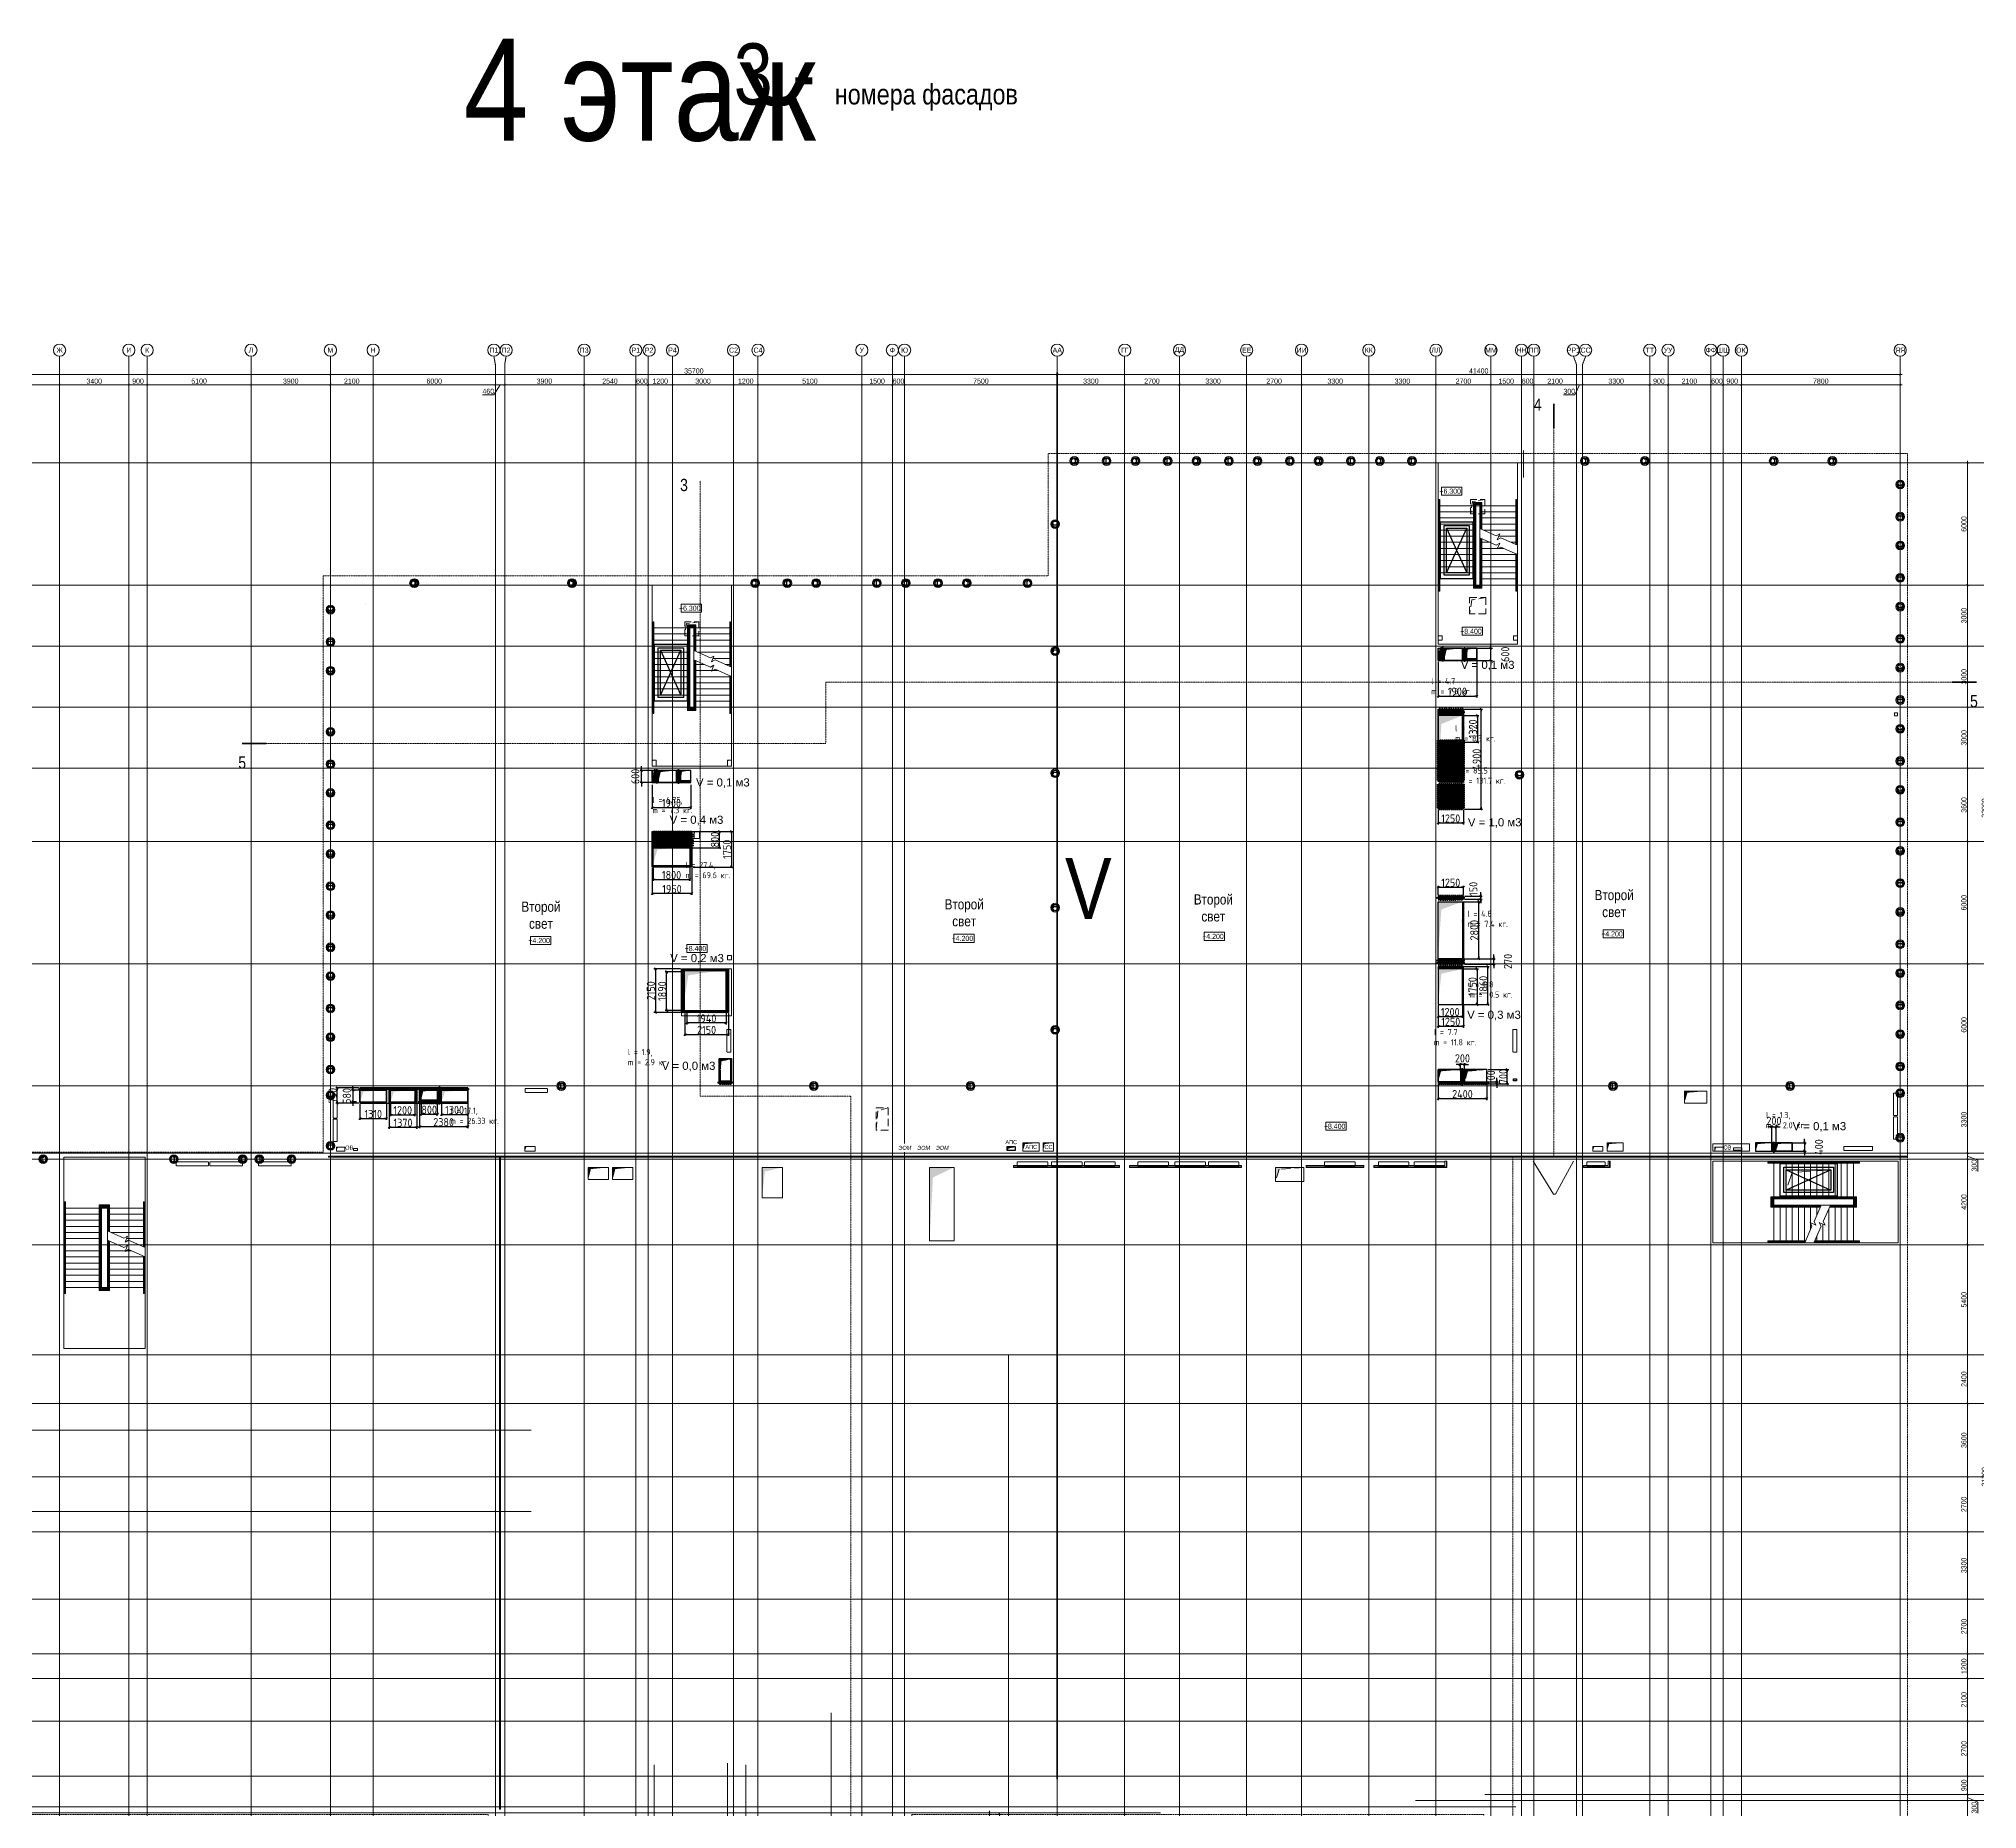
# Model space of a CAD drawing. Header units: millimetres. Extents: x -65509 to 912790, y 446 to 713294.
# Drawn here: x 132498 to 227706, y 626336 to 713294 of the extents above; entities that cross this region are included whole.
import ezdxf
from ezdxf.enums import TextEntityAlignment as Align

# ---------------------------------------------------------------- set-up
doc = ezdxf.new("R2010")
doc.units = ezdxf.units.MM
for name, pattern in [('CENTER2', [28.575, 19.05, -3.175, 3.175, -3.175]), ('DASHED', [19.05, 12.7, -6.35]), ('HIDDEN', [9.525, 6.35, -3.175]), ('HIDDEN2', [4.7625, 3.175, -1.5875])]:
    doc.linetypes.add(name, pattern=pattern)
doc.layers.get('Defpoints').update_dxf_attribs({"color": 250})
for name, color, linetype, lineweight in [('1-основные', 7, 'Continuous', 0), ('10.5) Арматура', 6, 'Continuous', 60), ('10.6) Диафрагмы', 90, 'Continuous', 30), ('_Оборудование СС', 250, 'Continuous', 25), ('АР_Колонны', 250, 'Continuous', 30), ('АР_Мебель', 250, 'Continuous', 5), ('АР_Отверстия', 250, 'Continuous', 9), ('АР_Отметка', 250, 'Continuous', 13), ('АР_Разрезы марка', 7, 'Continuous', 13), ('АР_Ф_ЛК', 250, 'Continuous', 5), ('ВК_Шахты', 250, 'Continuous', 9), ('ДШ_КР', 250, 'Continuous', 35), ('Зашивки ГКЛ на всю высоту', 250, 'Continuous', 25), ('КМ_Фахверки', 250, 'Continuous', 25), ('КМ_Фахверки_марка_наружные', 3, 'Continuous', 0), ('ОВ_Классы', 250, 'Continuous', 0), ('ОВ_коллекторы', 250, 'Continuous', 25), ('ОВ_Кондиционирование', 250, 'Continuous', 25), ('ОВ_Отопление', 250, 'Continuous', 5), ('ОВ_Шахты', 250, 'Continuous', 5), ('РД_Оси_100', 250, 'Continuous', 0), ('РД_Оси_размер', 250, 'Continuous', 0), ('РД_Разуклонка к трапам', 124, 'Continuous', 0), ('СС_Отверстия', 250, 'Continuous', 9), ('ЭОМ_отверстия', 250, 'Continuous', 5)]:
    doc.layers.add(name, color=color, linetype=linetype, lineweight=lineweight)
doc.layers.add('АИ_Стены_расчет', color=2, linetype='Continuous')
doc.layers.add('АР_Делит', color=250, linetype='Continuous', lineweight=0, plot=False)
doc.layers.add('РД_Кровля', color=250, linetype='Continuous', lineweight=25, plot=False)
doc.layers.add('АР_Отопительные приборы', color=1, linetype='HIDDEN2', lineweight=0, true_color=0xff0000)
doc.styles.add('Arial_Narrow_08', font='ARIALN.TTF', dxfattribs={"width": 0.8})
doc.styles.add('ISOCPEUR_I_4', font='isocpeui.ttf', dxfattribs={"width": 0.9, "height": 350})
doc.styles.get("Standard").update_dxf_attribs({"font": 'arial.ttf'})
doc.styles.add('style1', font='ARIALN.TTF')
doc.styles.add('ккк', font='isocpeur.ttf', dxfattribs={"width": 0.85, "oblique": 15})
doc.styles.add('СПДС', font='isocpeur.ttf', dxfattribs={"width": 0.9})
doc.dimstyles.new('Dim100_ареал', dxfattribs={"dimscale": 100, "dimtxt": 2.5, "dimasz": 1, "dimexe": 1, "dimexo": 1, "dimgap": 0.5, "dimtad": 1, "dimzin": 12, "dimdsep": 46, "dimtxsty": 'style1', "dimblk": 'ARCHTICK', "dimcen": 1, "dimdle": 1, "dimclrd": 256, "dimclre": 256, "dimaunit": 1, "dimadec": 0, "dimazin": 3, "dimtfac": 1, "dimtmove": 1, "dimatfit": 3, "dimldrblk": 'OPEN30', "dimfxl": 4, "dimfxlon": 1, "dimtolj": 1, "dimtzin": 0, "dimlwd": 9, "dimlwe": 9, "dimarcsym": 0})
doc.dimstyles.new('Размера А3', dxfattribs={"dimtxt": 400, "dimasz": 100, "dimexe": 70, "dimexo": 50, "dimgap": 20, "dimtad": 1, "dimdec": 0, "dimrnd": 10, "dimzin": 0, "dimdsep": 46, "dimtxsty": 'СПДС', "dimblk": 'ARROWHEAD_6', "dimcen": 1, "dimazin": 0, "dimtfac": 1, "dimtdec": 0, "dimtmove": 2, "dimatfit": 0, "dimfxl": 1, "dimtolj": 1, "dimtzin": 0, "dimarcsym": 0})

# ---------------------------------------------------------------- blocks, each defined once
blk = doc.blocks.new('Отметка_план')
at = {"color": 7}
blk.add_lwpolyline([(0, 0), (10, 0), (10, 4), (0, 4)], close=True, dxfattribs=at)
at = {"style": 'Arial_Narrow_08', "width": 0.8}
blk.add_attdef('OTMG', text='', height=2.5, dxfattribs=at).set_placement((9.06, 0.7), align=Align.RIGHT)
blk = doc.blocks.new('ЛК_4000х9400')
for points in [[(6500, 3915), (2300, 3915), (2300, 3955), (6800, 3955), (6800, 3915), (6500, 3915)], [(4129, 45), (2300, 45), (2300, 85), (4146, 85)], [(4601, 85), (6800, 85), (6800, 45), (4583, 45)]]:
    blk.add_lwpolyline(points)
at = {"layer": 'АР_Делит'}
blk.add_lwpolyline([(-400, 4000), (9000, 4000), (9000, 0), (-400, 0)], close=True, dxfattribs=at)
at = {"layer": 'АР_Ф_ЛК'}
for p, q in [((2600, 4000), (2600, 3955)), ((2600, 3915), (2600, 2255)), ((2900, 4000), (2900, 3955)), ((2900, 3915), (2900, 2255)), ((3200, 4000), (3200, 3955)), ((3200, 3915), (3200, 2255)), ((3500, 4000), (3500, 3955)), ((3500, 3915), (3500, 2255)), ((3800, 4000), (3800, 3955)), ((3800, 3915), (3800, 2255)), ((4100, 4000), (4100, 3955)), ((4100, 3915), (4100, 2255)), ((4400, 4000), (4400, 3955)), ((4400, 3915), (4400, 2255)), ((4700, 4000), (4700, 3955)), ((4700, 3915), (4700, 2255)), ((5000, 4000), (5000, 3955)), ((5000, 3915), (5000, 2255)), ((5300, 4000), (5300, 3955)), ((5300, 3915), (5300, 2255)), ((5600, 4000), (5600, 3955)), ((5600, 3915), (5600, 2255)), ((5900, 4000), (5900, 3955)), ((5900, 3915), (5900, 2255)), ((6200, 4000), (6200, 3955)), ((6200, 3915), (6200, 2255)), ((6500, 4000), (6500, 3955)), ((6500, 3915), (6500, 2255)), ((2600, 2215), (2600, 2190)), ((2600, 2150), (2600, 1850)), ((2900, 2215), (2900, 2190)), ((3200, 2215), (3200, 2190)), ((3500, 2215), (3500, 2190)), ((3800, 2215), (3800, 2190)), ((4100, 2215), (4100, 2190)), ((4400, 2215), (4400, 2190)), ((4700, 2215), (4700, 2190)), ((5000, 2215), (5000, 2190)), ((5300, 2215), (5300, 2190)), ((5600, 2215), (5600, 2190)), ((5900, 2215), (5900, 2190)), ((6200, 2215), (6200, 2190)), ((6500, 2215), (6500, 2190)), ((6500, 2150), (6500, 1850)), ((2600, 1810), (2600, 1785)), ((2600, 1745), (2600, 85)), ((2900, 1810), (2900, 1785)), ((2900, 1745), (2900, 85)), ((3200, 1810), (3200, 1785)), ((3200, 1745), (3200, 85)), ((3500, 1810), (3500, 1785)), ((3500, 1745), (3500, 85)), ((3800, 1810), (3800, 1785)), ((3800, 1745), (3800, 85)), ((4100, 1810), (4100, 1785)), ((4100, 1745), (4100, 85)), ((4400, 1810), (4400, 1785)), ((4400, 1745), (4400, 661)), ((4700, 1810), (4700, 1785)), ((4700, 1745), (4700, 1341)), ((5300, 1671), (5300, 85)), ((5600, 1810), (5600, 1785)), ((5600, 1745), (5600, 85)), ((5900, 1810), (5900, 1785)), ((5900, 1745), (5900, 85)), ((6200, 1810), (6200, 1785)), ((6200, 1745), (6200, 85)), ((6500, 1810), (6500, 1785)), ((6500, 1745), (6500, 85)), ((2600, 45), (2600, 0)), ((2900, 45), (2900, 0)), ((3200, 45), (3200, 0)), ((3500, 45), (3500, 0)), ((3800, 45), (3800, 0)), ((4100, 45), (4100, 0)), ((4700, 309), (4700, 85)), ((4700, 45), (4700, 0)), ((5000, 912), (5000, 85)), ((5000, 45), (5000, 0)), ((5300, 45), (5300, 0)), ((5600, 45), (5600, 0)), ((5900, 45), (5900, 0)), ((6200, 45), (6200, 0)), ((6500, 45), (6500, 0))]:
    blk.add_line(p, q, dxfattribs=at)
for points in [[(6500, 3085, 0, 150, 0), (6034, 3085, 0, 0, 0), (2600, 3085, 0, 0, 0)], [(2600, 915, 0, 150, 0), (3066, 915, 0, 0, 0), (4400, 915, 0, 0, 0)], [(5122, 915, 0, 150, 0), (5588, 915, 0, 0, 0), (6500, 915, 0, 0, 0)]]:
    blk.add_lwpolyline(points, format="xyseb", dxfattribs=at)
for points in [[(4878, 1745), (2445, 1745), (2445, 2255), (6655, 2255), (6655, 1745), (5333, 1745)], [(4896, 1785), (2485, 1785), (2485, 2215), (6615, 2215), (6615, 1785), (5350, 1785)], [(4907, 1810), (2510, 1810), (2510, 2190), (6590, 2190), (6590, 1810), (5361, 1810)]]:
    blk.add_lwpolyline(points, dxfattribs=at)
for points in [[(2550, 2150), (6550, 2150), (6550, 1850), (2550, 1850)], [(2600, 2150), (6500, 2150), (6500, 1850), (2600, 1850)]]:
    blk.add_lwpolyline(points, close=True, dxfattribs=at)
at = {"layer": 'АР_Ф_ЛК', "lineweight": 0}
for points in [[(4924, 1850), (4567, 1039), (4659, 862), (4373, 988), (4466, 811), (4109, 0)], [(5379, 1850), (5022, 1039), (5114, 862), (4828, 988), (4921, 811), (4564, 0)]]:
    blk.add_lwpolyline(points, dxfattribs=at)
blk = doc.blocks.new('ЛК_3900х8900_2эт')
at = {"color": 5}
for points in [[(6500, 3815), (2300, 3815), (2300, 3855), (6800, 3855), (6800, 3815), (6500, 3815)], [(4129, 45), (2300, 45), (2300, 85), (4146, 85)], [(4601, 85), (6800, 85), (6800, 45), (4583, 45)]]:
    blk.add_lwpolyline(points, dxfattribs=at)
at = {"layer": 'АР_Делит'}
blk.add_lwpolyline([(-300, 3900), (8600, 3900), (8600, 0), (-300, 0)], close=True, dxfattribs=at)
at = {"layer": 'АР_Ф_ЛК', "color": 5}
for p, q in [((2600, 3900), (2600, 3855)), ((2600, 3815), (2600, 2155)), ((2900, 3900), (2900, 3855)), ((2900, 3815), (2900, 2155)), ((3200, 3900), (3200, 3855)), ((3200, 3815), (3200, 2155)), ((3500, 3900), (3500, 3855)), ((3500, 3815), (3500, 2155)), ((3800, 3900), (3800, 3855)), ((3800, 3815), (3800, 2155)), ((4100, 3900), (4100, 3855)), ((4100, 3815), (4100, 2155)), ((4400, 3900), (4400, 3855)), ((4400, 3815), (4400, 2155)), ((4700, 3900), (4700, 3855)), ((4700, 3815), (4700, 2155)), ((5000, 3900), (5000, 3855)), ((5000, 3815), (5000, 2155)), ((5300, 3900), (5300, 3855)), ((5300, 3815), (5300, 2155)), ((5600, 3900), (5600, 3855)), ((5600, 3815), (5600, 2155)), ((5900, 3900), (5900, 3855)), ((5900, 3815), (5900, 2155)), ((6200, 3900), (6200, 3855)), ((6200, 3815), (6200, 2155)), ((6500, 3900), (6500, 3855)), ((6500, 3815), (6500, 2155)), ((2600, 2115), (2600, 2090)), ((2600, 2050), (2600, 1850)), ((2900, 2115), (2900, 2090)), ((3200, 2115), (3200, 2090)), ((3500, 2115), (3500, 2090)), ((3800, 2115), (3800, 2090)), ((4100, 2115), (4100, 2090)), ((4400, 2115), (4400, 2090)), ((4700, 2115), (4700, 2090)), ((5000, 2115), (5000, 2090)), ((5300, 2115), (5300, 2090)), ((5600, 2115), (5600, 2090)), ((5900, 2115), (5900, 2090)), ((6200, 2115), (6200, 2090)), ((6500, 2115), (6500, 2090)), ((6500, 2050), (6500, 1850)), ((2600, 1810), (2600, 1785)), ((2600, 1745), (2600, 85)), ((2900, 1810), (2900, 1785)), ((2900, 1745), (2900, 85)), ((3200, 1810), (3200, 1785)), ((3200, 1745), (3200, 85)), ((3500, 1810), (3500, 1785)), ((3500, 1745), (3500, 85)), ((3800, 1810), (3800, 1785)), ((3800, 1745), (3800, 85)), ((4100, 1810), (4100, 1785)), ((4100, 1745), (4100, 85)), ((4400, 1810), (4400, 1785)), ((4400, 1745), (4400, 661)), ((4700, 1810), (4700, 1785)), ((4700, 1745), (4700, 1341)), ((5300, 1671), (5300, 85)), ((5600, 1810), (5600, 1785)), ((5600, 1745), (5600, 85)), ((5900, 1810), (5900, 1785)), ((5900, 1745), (5900, 85)), ((6200, 1810), (6200, 1785)), ((6200, 1745), (6200, 85)), ((6500, 1810), (6500, 1785)), ((6500, 1745), (6500, 85)), ((2600, 45), (2600, 0)), ((2900, 45), (2900, 0)), ((3200, 45), (3200, 0)), ((3500, 45), (3500, 0)), ((3800, 45), (3800, 0)), ((4100, 45), (4100, 0)), ((4700, 309), (4700, 85)), ((4700, 45), (4700, 0)), ((5000, 912), (5000, 85)), ((5000, 45), (5000, 0)), ((5300, 45), (5300, 0)), ((5600, 45), (5600, 0)), ((5900, 45), (5900, 0)), ((6200, 45), (6200, 0)), ((6500, 45), (6500, 0))]:
    blk.add_line(p, q, dxfattribs=at)
at = {"layer": 'АР_Ф_ЛК'}
for points in [[(6500, 2985, 0, 150, 0), (6034, 2985, 0, 0, 0), (2600, 2985, 0, 0, 0)], [(2600, 915, 0, 150, 0), (3066, 915, 0, 0, 0), (4400, 915, 0, 0, 0)], [(5122, 915, 0, 150, 0), (5588, 915, 0, 0, 0), (6500, 915, 0, 0, 0)]]:
    blk.add_lwpolyline(points, format="xyseb", dxfattribs=at)
at = {"layer": 'АР_Ф_ЛК', "color": 5}
for points in [[(4878, 1745), (2445, 1745), (2445, 2155), (6655, 2155), (6655, 1745), (5333, 1745)], [(4896, 1785), (2485, 1785), (2485, 2115), (6615, 2115), (6615, 1785), (5350, 1785)], [(4907, 1810), (2510, 1810), (2510, 2090), (6590, 2090), (6590, 1810), (5361, 1810)]]:
    blk.add_lwpolyline(points, dxfattribs=at)
for points in [[(2550, 2050), (6550, 2050), (6550, 1850), (2550, 1850)], [(2600, 2050), (6500, 2050), (6500, 1850), (2600, 1850)]]:
    blk.add_lwpolyline(points, close=True, dxfattribs=at)
at = {"layer": 'АР_Ф_ЛК', "lineweight": 0}
for points in [[(4924, 1850), (4567, 1039), (4659, 862), (4373, 988), (4466, 811), (4109, 0)], [(5379, 1850), (5022, 1039), (5114, 862), (4828, 988), (4921, 811), (4564, 0)]]:
    blk.add_lwpolyline(points, dxfattribs=at)
blk = doc.blocks.new('ЛК_4000х9100_2эт')
at = {"color": 5}
for points in [[(6900, 3915), (2700, 3915), (2700, 3955), (7200, 3955), (7200, 3915), (6900, 3915)], [(4529, 45), (2700, 45), (2700, 85), (4546, 85)], [(5001, 85), (7200, 85), (7200, 45), (4983, 45)]]:
    blk.add_lwpolyline(points, dxfattribs=at)
at = {"layer": 'АР_Делит'}
blk.add_lwpolyline([(0, 4000), (9100, 4000), (9100, 0), (0, 0)], close=True, dxfattribs=at)
at = {"layer": 'АР_Ф_ЛК', "color": 5}
for p, q in [((3000, 4000), (3000, 3955)), ((3000, 3915), (3000, 2255)), ((3300, 4000), (3300, 3955)), ((3300, 3915), (3300, 2255)), ((3600, 4000), (3600, 3955)), ((3600, 3915), (3600, 2255)), ((3900, 4000), (3900, 3955)), ((3900, 3915), (3900, 2255)), ((4200, 4000), (4200, 3955)), ((4200, 3915), (4200, 2255)), ((4500, 4000), (4500, 3955)), ((4500, 3915), (4500, 2255)), ((4800, 4000), (4800, 3955)), ((4800, 3915), (4800, 2255)), ((5100, 4000), (5100, 3955)), ((5100, 3915), (5100, 2255)), ((5400, 4000), (5400, 3955)), ((5400, 3915), (5400, 2255)), ((5700, 4000), (5700, 3955)), ((5700, 3915), (5700, 2255)), ((6000, 4000), (6000, 3955)), ((6000, 3915), (6000, 2255)), ((6300, 4000), (6300, 3955)), ((6300, 3915), (6300, 2255)), ((6600, 4000), (6600, 3955)), ((6600, 3915), (6600, 2255)), ((6900, 4000), (6900, 3955)), ((6900, 3915), (6900, 2255)), ((3000, 2215), (3000, 2190)), ((3000, 2150), (3000, 1850)), ((3300, 2215), (3300, 2190)), ((3600, 2215), (3600, 2190)), ((3900, 2215), (3900, 2190)), ((4200, 2215), (4200, 2190)), ((4500, 2215), (4500, 2190)), ((4800, 2215), (4800, 2190)), ((5100, 2215), (5100, 2190)), ((5400, 2215), (5400, 2190)), ((5700, 2215), (5700, 2190)), ((6000, 2215), (6000, 2190)), ((6300, 2215), (6300, 2190)), ((6600, 2215), (6600, 2190)), ((6900, 2215), (6900, 2190)), ((6900, 2150), (6900, 1850)), ((3000, 1810), (3000, 1785)), ((3000, 1745), (3000, 85)), ((3300, 1810), (3300, 1785)), ((3300, 1745), (3300, 85)), ((3600, 1810), (3600, 1785)), ((3600, 1745), (3600, 85)), ((3900, 1810), (3900, 1785)), ((3900, 1745), (3900, 85)), ((4200, 1810), (4200, 1785)), ((4200, 1745), (4200, 85)), ((4500, 1810), (4500, 1785)), ((4500, 1745), (4500, 85)), ((4800, 1810), (4800, 1785)), ((4800, 1745), (4800, 661)), ((5100, 1810), (5100, 1785)), ((5100, 1745), (5100, 1341)), ((5700, 1671), (5700, 85)), ((6000, 1810), (6000, 1785)), ((6000, 1745), (6000, 85)), ((6300, 1810), (6300, 1785)), ((6300, 1745), (6300, 85)), ((6600, 1810), (6600, 1785)), ((6600, 1745), (6600, 85)), ((6900, 1810), (6900, 1785)), ((6900, 1745), (6900, 85)), ((3000, 45), (3000, 0)), ((3300, 45), (3300, 0)), ((3600, 45), (3600, 0)), ((3900, 45), (3900, 0)), ((4200, 45), (4200, 0)), ((4500, 45), (4500, 0)), ((5100, 309), (5100, 85)), ((5100, 45), (5100, 0)), ((5400, 912), (5400, 85)), ((5400, 45), (5400, 0)), ((5700, 45), (5700, 0)), ((6000, 45), (6000, 0)), ((6300, 45), (6300, 0)), ((6600, 45), (6600, 0)), ((6900, 45), (6900, 0))]:
    blk.add_line(p, q, dxfattribs=at)
at = {"layer": 'АР_Ф_ЛК'}
for points in [[(6900, 3085, 0, 150, 0), (6434, 3085, 0, 0, 0), (3000, 3085, 0, 0, 0)], [(3000, 915, 0, 150, 0), (3466, 915, 0, 0, 0), (4800, 915, 0, 0, 0)], [(5522, 915, 0, 150, 0), (5988, 915, 0, 0, 0), (6900, 915, 0, 0, 0)]]:
    blk.add_lwpolyline(points, format="xyseb", dxfattribs=at)
at = {"layer": 'АР_Ф_ЛК', "color": 5}
for points in [[(5278, 1745), (2845, 1745), (2845, 2255), (7055, 2255), (7055, 1745), (5733, 1745)], [(5296, 1785), (2885, 1785), (2885, 2215), (7015, 2215), (7015, 1785), (5750, 1785)], [(5307, 1810), (2910, 1810), (2910, 2190), (6990, 2190), (6990, 1810), (5761, 1810)]]:
    blk.add_lwpolyline(points, dxfattribs=at)
for points in [[(2950, 2150), (6950, 2150), (6950, 1850), (2950, 1850)], [(3000, 2150), (6900, 2150), (6900, 1850), (3000, 1850)]]:
    blk.add_lwpolyline(points, close=True, dxfattribs=at)
at = {"layer": 'АР_Ф_ЛК', "lineweight": 0}
for points in [[(5324, 1850), (4967, 1039), (5059, 862), (4773, 988), (4866, 811), (4509, 0)], [(5779, 1850), (5422, 1039), (5514, 862), (5228, 988), (5321, 811), (4964, 0)]]:
    blk.add_lwpolyline(points, dxfattribs=at)
blk = doc.blocks.new('otv')
at = {"linetype": 'Continuous'}
blk.add_lwpolyline([(0, -1), (0, 0), (1, 0), (1, -1)], close=True, dxfattribs=at)
blk.add_solid([(0, -1), (0, 0), (0.135, -0.137), (1, 0)], dxfattribs=at)
blk = doc.blocks.new('otv пунктир')
at = {"linetype": 'HIDDEN', "ltscale": 0.07}
blk.add_lwpolyline([(0, 0), (0, 1), (1, 1), (1, 0)], close=True, dxfattribs=at)
blk.add_lwpolyline([(0, 1), (0.135, 0.137), (1, 0)], dxfattribs=at)
blk = doc.blocks.new('Люк_ЛК_кровля')
for points in [[(-300, 1300), (2500, 1300), (2500, -300), (-300, -300)], [(-120, 1120), (2320, 1120), (2320, -120), (-120, -120)], [(0, 1000), (2200, 1000), (2200, 0), (0, 0)]]:
    blk.add_lwpolyline(points, close=True)
for points in [[(0, 1000), (2200, 0)], [(2200, 1000), (0, 0)]]:
    blk.add_lwpolyline(points)
blk = doc.blocks.new('Ф_пеноблок 200')
at = {"layer": 'АР_Делит', "color": 1}
for radius in [216, 173, 136]:
    blk.add_circle((103, -42), radius, dxfattribs=at)
at = {"layer": 'КМ_Фахверки'}
blk.add_lwpolyline([(0, -75), (0, 0), (200, 0), (200, -75)], dxfattribs=at)
blk = doc.blocks.new('sreg')
at = {"layer": 'АИ_Стены_расчет', "lineweight": 30, "true_color": 0xeb00eb}
h = blk.add_hatch(color=6, dxfattribs=at)
h.dxf.hatch_style = 1
h.paths.add_polyline_path([(187370, 78695), (187370, 78495), (187431, 78634), (187770, 78695)])
at = {"layer": 'АИ_Стены_расчет', "color": 6, "lineweight": 30, "true_color": 0xeb00eb}
blk.add_lwpolyline([(187770, 78695), (187770, 78495), (187370, 78495), (187370, 78695)], close=True, dxfattribs=at)
blk.add_lwpolyline([(187370, 78495), (187431, 78634), (187770, 78695)], dxfattribs=at)
blk = doc.blocks.new('Bottom_R_1600')
at = {"layer": 'АР_Отопительные приборы'}
blk.add_lwpolyline([(-800, -100), (800, -100), (800, 100), (-800, 100)], close=True, dxfattribs=at)
blk = doc.blocks.new('Bottom_L_1100')
at = {"layer": 'АР_Отопительные приборы'}
blk.add_lwpolyline([(550, -100), (-550, -100), (-550, 100), (550, 100)], close=True, dxfattribs=at)
blk = doc.blocks.new('Bottom_R_1100')
at = {"layer": 'АР_Отопительные приборы'}
blk.add_lwpolyline([(-550, -100), (550, -100), (550, 100), (-550, 100)], close=True, dxfattribs=at)
blk = doc.blocks.new('Bottom_R_1500')
at = {"layer": 'АР_Отопительные приборы'}
blk.add_lwpolyline([(-750, -100), (750, -100), (750, 100), (-750, 100)], close=True, dxfattribs=at)
blk = doc.blocks.new('Bottom_L_1400')
at = {"layer": 'АР_Отопительные приборы'}
blk.add_lwpolyline([(700, -100), (-700, -100), (-700, 100), (700, 100)], close=True, dxfattribs=at)
blk = doc.blocks.new('Bottom_R_900')
at = {"layer": 'АР_Отопительные приборы'}
blk.add_lwpolyline([(-450, -100), (450, -100), (450, 100), (-450, 100)], close=True, dxfattribs=at)
blk = doc.blocks.new('ARROWHEAD_6')
at = {"color": 0, "linetype": 'Continuous'}
for p, q in [((0, 0), (-1, 0)), ((-0.5, -0.5), (0.5, 0.5))]:
    blk.add_line(p, q, dxfattribs=at)
blk = doc.blocks.new('*D948')
at = {"layer": '10.6) Диафрагмы', "color": 0, "lineweight": -2, "transparency": 16777216}
for p, q in [((148223, 661761), (147082, 661761)), ((148223, 661011), (147082, 661011)), ((147152, 661111), (147152, 661661))]:
    blk.add_line(p, q, dxfattribs=at)
at = {"layer": 'Defpoints', "color": 0, "lineweight": 25, "transparency": 16777216}
for p in [(147152, 661761), (148273, 661761), (148273, 661011)]:
    blk.add_point(p, dxfattribs=at)
at = {"layer": '10.6) Диафрагмы', "color": 0, "lineweight": -2, "transparency": 16777216, "xscale": 100, "yscale": 100, "zscale": 100}
for p, rotation in [((147152, 661761), 90), ((147152, 661011), 270)]:
    blk.add_blockref('ARROWHEAD_6', p, dxfattribs=dict(at, rotation=rotation))
at = {"layer": '10.6) Диафрагмы', "color": 0, "lineweight": 25, "transparency": 16777216, "insert": (146932, 661386), "char_height": 400, "attachment_point": 5, "rotation": 90, "style": 'СПДС'}
blk.add_mtext('\\A1;750', dxfattribs=at)
blk = doc.blocks.new('*D949')
at = {"layer": '10.6) Диафрагмы', "color": 0, "lineweight": -2, "transparency": 16777216}
for p, q in [((147927, 661761), (147927, 661861)), ((148223, 661661), (147857, 661661)), ((148103, 661076), (147857, 661076)), ((147927, 661661), (147927, 661076)), ((147927, 660976), (147927, 660876))]:
    blk.add_line(p, q, dxfattribs=at)
at = {"layer": 'Defpoints', "color": 0, "lineweight": 25, "transparency": 16777216}
for p in [(147927, 661076), (148153, 661076), (148273, 661661)]:
    blk.add_point(p, dxfattribs=at)
at = {"layer": '10.6) Диафрагмы', "color": 0, "lineweight": -2, "transparency": 16777216, "xscale": 100, "yscale": 100, "zscale": 100}
for p, rotation in [((147927, 661661), 270), ((147927, 661076), 90)]:
    blk.add_blockref('ARROWHEAD_6', p, dxfattribs=dict(at, rotation=rotation))
at = {"layer": '10.6) Диафрагмы', "color": 0, "lineweight": 25, "transparency": 16777216, "insert": (147627, 661369), "char_height": 400, "attachment_point": 5, "rotation": 90, "style": 'СПДС'}
blk.add_mtext('\\A1;580', dxfattribs=at)
blk = doc.blocks.new('*D950')
at = {"layer": '10.6) Диафрагмы', "color": 0, "lineweight": -2, "transparency": 16777216}
for p, q in [((148273, 660961), (148273, 660194)), ((149582, 660961), (149582, 660194)), ((148373, 660264), (149482, 660264))]:
    blk.add_line(p, q, dxfattribs=at)
at = {"layer": 'Defpoints', "color": 0, "lineweight": 25, "transparency": 16777216}
for p in [(148273, 661011), (149582, 661011), (149582, 660264)]:
    blk.add_point(p, dxfattribs=at)
at = {"layer": '10.6) Диафрагмы', "color": 0, "lineweight": -2, "transparency": 16777216, "xscale": 100, "yscale": 100, "zscale": 100, "rotation": 180}
blk.add_blockref('ARROWHEAD_6', (148273, 660264), dxfattribs=at)
at = {"layer": '10.6) Диафрагмы', "color": 0, "lineweight": -2, "transparency": 16777216, "xscale": 100, "yscale": 100, "zscale": 100}
blk.add_blockref('ARROWHEAD_6', (149582, 660264), dxfattribs=at)
at = {"layer": '10.6) Диафрагмы', "color": 0, "lineweight": 25, "transparency": 16777216, "insert": (148927, 660484), "char_height": 400, "attachment_point": 5, "style": 'СПДС'}
blk.add_mtext('\\A1;1310', dxfattribs=at)
blk = doc.blocks.new('*D951')
at = {"layer": '10.6) Диафрагмы', "color": 0, "lineweight": -2, "transparency": 16777216}
for p, q in [((149773, 661011), (149773, 660377)), ((150973, 661011), (150973, 660377)), ((149873, 660447), (150873, 660447))]:
    blk.add_line(p, q, dxfattribs=at)
at = {"layer": 'Defpoints', "color": 0, "lineweight": 25, "transparency": 16777216}
for p in [(149773, 661061), (150973, 661061), (150973, 660447)]:
    blk.add_point(p, dxfattribs=at)
at = {"layer": '10.6) Диафрагмы', "color": 0, "lineweight": -2, "transparency": 16777216, "xscale": 100, "yscale": 100, "zscale": 100, "rotation": 180}
blk.add_blockref('ARROWHEAD_6', (149773, 660447), dxfattribs=at)
at = {"layer": '10.6) Диафрагмы', "color": 0, "lineweight": -2, "transparency": 16777216, "xscale": 100, "yscale": 100, "zscale": 100}
blk.add_blockref('ARROWHEAD_6', (150973, 660447), dxfattribs=at)
at = {"layer": '10.6) Диафрагмы', "color": 0, "lineweight": 25, "transparency": 16777216, "insert": (150373, 660667), "char_height": 400, "attachment_point": 5, "style": 'СПДС'}
blk.add_mtext('\\A1;1200', dxfattribs=at)
blk = doc.blocks.new('*D952')
at = {"layer": '10.6) Диафрагмы', "color": 0, "lineweight": -2, "transparency": 16777216}
for p, q in [((149702, 660961), (149702, 659761)), ((151073, 660961), (151073, 659761)), ((149802, 659831), (150973, 659831))]:
    blk.add_line(p, q, dxfattribs=at)
at = {"layer": 'Defpoints', "color": 0, "lineweight": 25, "transparency": 16777216}
for p in [(149702, 661011), (151073, 661011), (151073, 659831)]:
    blk.add_point(p, dxfattribs=at)
at = {"layer": '10.6) Диафрагмы', "color": 0, "lineweight": -2, "transparency": 16777216, "xscale": 100, "yscale": 100, "zscale": 100, "rotation": 180}
blk.add_blockref('ARROWHEAD_6', (149702, 659831), dxfattribs=at)
at = {"layer": '10.6) Диафрагмы', "color": 0, "lineweight": -2, "transparency": 16777216, "xscale": 100, "yscale": 100, "zscale": 100}
blk.add_blockref('ARROWHEAD_6', (151073, 659831), dxfattribs=at)
at = {"layer": '10.6) Диафрагмы', "color": 0, "lineweight": 25, "transparency": 16777216, "insert": (150387, 660051), "char_height": 400, "attachment_point": 5, "style": 'СПДС'}
blk.add_mtext('\\A1;1370', dxfattribs=at)
blk = doc.blocks.new('*D953')
at = {"layer": '10.6) Диафрагмы', "color": 0, "lineweight": -2, "transparency": 16777216}
for p, q in [((151193, 660961), (151193, 659791)), ((153573, 660961), (153573, 659791)), ((151293, 659861), (153473, 659861))]:
    blk.add_line(p, q, dxfattribs=at)
at = {"layer": 'Defpoints', "color": 0, "lineweight": 25, "transparency": 16777216}
for p in [(151193, 661011), (153573, 661011), (153573, 659861)]:
    blk.add_point(p, dxfattribs=at)
at = {"layer": '10.6) Диафрагмы', "color": 0, "lineweight": -2, "transparency": 16777216, "xscale": 100, "yscale": 100, "zscale": 100, "rotation": 180}
blk.add_blockref('ARROWHEAD_6', (151193, 659861), dxfattribs=at)
at = {"layer": '10.6) Диафрагмы', "color": 0, "lineweight": -2, "transparency": 16777216, "xscale": 100, "yscale": 100, "zscale": 100}
blk.add_blockref('ARROWHEAD_6', (153573, 659861), dxfattribs=at)
at = {"layer": '10.6) Диафрагмы', "color": 0, "lineweight": 25, "transparency": 16777216, "insert": (152383, 660081), "char_height": 400, "attachment_point": 5, "style": 'СПДС'}
blk.add_mtext('\\A1;2380', dxfattribs=at)
blk = doc.blocks.new('*D954')
at = {"layer": '10.6) Диафрагмы', "color": 0, "lineweight": -2, "transparency": 16777216}
for p, q in [((151273, 661111), (151273, 660402)), ((152073, 661111), (152073, 660402)), ((151373, 660472), (151973, 660472))]:
    blk.add_line(p, q, dxfattribs=at)
at = {"layer": 'Defpoints', "color": 0, "lineweight": 25, "transparency": 16777216}
for p in [(151273, 661161), (152073, 661161), (152073, 660472)]:
    blk.add_point(p, dxfattribs=at)
at = {"layer": '10.6) Диафрагмы', "color": 0, "lineweight": -2, "transparency": 16777216, "xscale": 100, "yscale": 100, "zscale": 100, "rotation": 180}
blk.add_blockref('ARROWHEAD_6', (151273, 660472), dxfattribs=at)
at = {"layer": '10.6) Диафрагмы', "color": 0, "lineweight": -2, "transparency": 16777216, "xscale": 100, "yscale": 100, "zscale": 100}
blk.add_blockref('ARROWHEAD_6', (152073, 660472), dxfattribs=at)
at = {"layer": '10.6) Диафрагмы', "color": 0, "lineweight": 25, "transparency": 16777216, "insert": (151673, 660692), "char_height": 400, "attachment_point": 5, "style": 'СПДС'}
blk.add_mtext('\\A1;800', dxfattribs=at)
blk = doc.blocks.new('*D955')
at = {"layer": '10.6) Диафрагмы', "color": 0, "lineweight": -2, "transparency": 16777216}
for p, q in [((152273, 661011), (152273, 660392)), ((153573, 661011), (153573, 660392)), ((152373, 660462), (153473, 660462))]:
    blk.add_line(p, q, dxfattribs=at)
at = {"layer": 'Defpoints', "color": 0, "lineweight": 25, "transparency": 16777216}
for p in [(152273, 661061), (153573, 661061), (153573, 660462)]:
    blk.add_point(p, dxfattribs=at)
at = {"layer": '10.6) Диафрагмы', "color": 0, "lineweight": -2, "transparency": 16777216, "xscale": 100, "yscale": 100, "zscale": 100, "rotation": 180}
blk.add_blockref('ARROWHEAD_6', (152273, 660462), dxfattribs=at)
at = {"layer": '10.6) Диафрагмы', "color": 0, "lineweight": -2, "transparency": 16777216, "xscale": 100, "yscale": 100, "zscale": 100}
blk.add_blockref('ARROWHEAD_6', (153573, 660462), dxfattribs=at)
at = {"layer": '10.6) Диафрагмы', "color": 0, "lineweight": 25, "transparency": 16777216, "insert": (152923, 660682), "char_height": 400, "attachment_point": 5, "style": 'СПДС'}
blk.add_mtext('\\A1;1300', dxfattribs=at)
blk = doc.blocks.new('*D970')
at = {"layer": '10.6) Диафрагмы', "color": 0, "lineweight": -2, "transparency": 16777216}
for p, q in [((217523, 659847), (217423, 659847)), ((217623, 659111), (217623, 659917)), ((217623, 659847), (217823, 659847)), ((217823, 659111), (217823, 659917)), ((217923, 659847), (218023, 659847))]:
    blk.add_line(p, q, dxfattribs=at)
at = {"layer": 'Defpoints', "color": 0, "lineweight": 25, "transparency": 16777216}
for p in [(217823, 659847), (217623, 659061), (217823, 659061)]:
    blk.add_point(p, dxfattribs=at)
at = {"layer": '10.6) Диафрагмы', "color": 0, "lineweight": -2, "transparency": 16777216, "xscale": 100, "yscale": 100, "zscale": 100}
blk.add_blockref('ARROWHEAD_6', (217623, 659847), dxfattribs=at)
at = {"layer": '10.6) Диафрагмы', "color": 0, "lineweight": -2, "transparency": 16777216, "xscale": 100, "yscale": 100, "zscale": 100, "rotation": 180}
blk.add_blockref('ARROWHEAD_6', (217823, 659847), dxfattribs=at)
at = {"layer": '10.6) Диафрагмы', "color": 0, "lineweight": 25, "transparency": 16777216, "insert": (217723, 660147), "char_height": 400, "attachment_point": 5, "style": 'СПДС'}
blk.add_mtext('\\A1;200', dxfattribs=at)
blk = doc.blocks.new('*D971')
at = {"layer": '10.6) Диафрагмы', "color": 0, "lineweight": -2, "transparency": 16777216}
for p, q in [((217873, 659061), (219300, 659061)), ((219230, 659161), (219230, 659261)), ((219230, 659061), (219230, 658661)), ((217873, 658661), (219300, 658661)), ((219230, 658561), (219230, 658461))]:
    blk.add_line(p, q, dxfattribs=at)
at = {"layer": 'Defpoints', "color": 0, "lineweight": 25, "transparency": 16777216}
for p in [(217823, 659061), (217823, 658661), (219230, 658661)]:
    blk.add_point(p, dxfattribs=at)
at = {"layer": '10.6) Диафрагмы', "color": 0, "lineweight": -2, "transparency": 16777216, "xscale": 100, "yscale": 100, "zscale": 100}
for p, rotation in [((219230, 659061), 270), ((219230, 658661), 90)]:
    blk.add_blockref('ARROWHEAD_6', p, dxfattribs=dict(at, rotation=rotation))
at = {"layer": '10.6) Диафрагмы', "color": 0, "lineweight": 25, "transparency": 16777216, "insert": (219930, 658861), "char_height": 400, "attachment_point": 5, "rotation": 90, "style": 'СПДС'}
blk.add_mtext('\\A1;400', dxfattribs=at)
blk = doc.blocks.new('*D972')
at = {"layer": '10.6) Диафрагмы', "color": 0, "lineweight": -2, "transparency": 16777216}
for p, q in [((202219, 662916), (202119, 662916)), ((202319, 662711), (202319, 662986)), ((202523, 662916), (202319, 662916)), ((202523, 662711), (202523, 662986)), ((202623, 662916), (202723, 662916))]:
    blk.add_line(p, q, dxfattribs=at)
at = {"layer": 'Defpoints', "color": 0, "lineweight": 25, "transparency": 16777216}
for p in [(202319, 662916), (202319, 662661), (202523, 662661)]:
    blk.add_point(p, dxfattribs=at)
at = {"layer": '10.6) Диафрагмы', "color": 0, "lineweight": -2, "transparency": 16777216, "xscale": 100, "yscale": 100, "zscale": 100}
blk.add_blockref('ARROWHEAD_6', (202319, 662916), dxfattribs=at)
at = {"layer": '10.6) Диафрагмы', "color": 0, "lineweight": -2, "transparency": 16777216, "xscale": 100, "yscale": 100, "zscale": 100, "rotation": 180}
blk.add_blockref('ARROWHEAD_6', (202523, 662916), dxfattribs=at)
at = {"layer": '10.6) Диафрагмы', "color": 0, "lineweight": 25, "transparency": 16777216, "insert": (202421, 663216), "char_height": 400, "attachment_point": 5, "style": 'СПДС'}
blk.add_mtext('\\A1;200', dxfattribs=at)
blk = doc.blocks.new('*D973')
at = {"layer": '10.6) Диафрагмы', "color": 0, "lineweight": -2, "transparency": 16777216}
for p, q in [((203673, 662061), (204188, 662061)), ((203673, 661961), (204188, 661961)), ((204118, 662161), (204118, 662261)), ((204118, 661961), (204118, 662061)), ((204118, 661861), (204118, 661761))]:
    blk.add_line(p, q, dxfattribs=at)
at = {"layer": 'Defpoints', "color": 0, "lineweight": 25, "transparency": 16777216}
for p in [(203623, 662061), (203623, 661961), (204118, 662061)]:
    blk.add_point(p, dxfattribs=at)
at = {"layer": '10.6) Диафрагмы', "color": 0, "lineweight": -2, "transparency": 16777216, "xscale": 100, "yscale": 100, "zscale": 100}
for p, rotation in [((204118, 662061), 270), ((204118, 661961), 90)]:
    blk.add_blockref('ARROWHEAD_6', p, dxfattribs=dict(at, rotation=rotation))
at = {"layer": '10.6) Диафрагмы', "color": 0, "lineweight": 25, "transparency": 16777216, "insert": (203823, 662293), "char_height": 400, "attachment_point": 5, "rotation": 90, "style": 'СПДС'}
blk.add_mtext('\\A1;100', dxfattribs=at)
blk = doc.blocks.new('*D974')
at = {"layer": '10.6) Диафрагмы', "color": 0, "lineweight": -2, "transparency": 16777216}
for p, q in [((203673, 662661), (204694, 662661)), ((203673, 661961), (204694, 661961)), ((204624, 662061), (204624, 662561))]:
    blk.add_line(p, q, dxfattribs=at)
at = {"layer": 'Defpoints', "color": 0, "lineweight": 25, "transparency": 16777216}
for p in [(203623, 662661), (204624, 662661), (203623, 661961)]:
    blk.add_point(p, dxfattribs=at)
at = {"layer": '10.6) Диафрагмы', "color": 0, "lineweight": -2, "transparency": 16777216, "xscale": 100, "yscale": 100, "zscale": 100}
for p, rotation in [((204624, 662661), 90), ((204624, 661961), 270)]:
    blk.add_blockref('ARROWHEAD_6', p, dxfattribs=dict(at, rotation=rotation))
at = {"layer": '10.6) Диафрагмы', "color": 0, "lineweight": 25, "transparency": 16777216, "insert": (204424, 662322), "char_height": 400, "attachment_point": 5, "rotation": 90, "style": 'СПДС'}
blk.add_mtext('\\A1;700', dxfattribs=at)
blk = doc.blocks.new('*D975')
at = {"layer": '10.6) Диафрагмы', "color": 0, "lineweight": -2, "transparency": 16777216}
for p, q in [((201223, 662011), (201223, 661170)), ((203623, 662011), (203623, 661170)), ((201323, 661240), (203523, 661240))]:
    blk.add_line(p, q, dxfattribs=at)
at = {"layer": 'Defpoints', "color": 0, "lineweight": 25, "transparency": 16777216}
for p in [(201223, 662061), (203623, 662061), (203623, 661240)]:
    blk.add_point(p, dxfattribs=at)
at = {"layer": '10.6) Диафрагмы', "color": 0, "lineweight": -2, "transparency": 16777216, "xscale": 100, "yscale": 100, "zscale": 100, "rotation": 180}
blk.add_blockref('ARROWHEAD_6', (201223, 661240), dxfattribs=at)
at = {"layer": '10.6) Диафрагмы', "color": 0, "lineweight": -2, "transparency": 16777216, "xscale": 100, "yscale": 100, "zscale": 100}
blk.add_blockref('ARROWHEAD_6', (203623, 661240), dxfattribs=at)
at = {"layer": '10.6) Диафрагмы', "color": 0, "lineweight": 25, "transparency": 16777216, "insert": (202423, 661460), "char_height": 400, "attachment_point": 5, "style": 'СПДС'}
blk.add_mtext('\\A1;2400', dxfattribs=at)
blk = doc.blocks.new('*D976')
at = {"layer": '10.6) Диафрагмы', "color": 0, "lineweight": -2, "transparency": 16777216}
for p, q in [((201223, 665811), (201223, 665200)), ((202423, 665811), (202423, 665200)), ((201323, 665270), (202323, 665270))]:
    blk.add_line(p, q, dxfattribs=at)
at = {"layer": 'Defpoints', "color": 0, "lineweight": 25, "transparency": 16777216}
for p in [(201223, 665861), (202423, 665861), (202423, 665270)]:
    blk.add_point(p, dxfattribs=at)
at = {"layer": '10.6) Диафрагмы', "color": 0, "lineweight": -2, "transparency": 16777216, "xscale": 100, "yscale": 100, "zscale": 100, "rotation": 180}
blk.add_blockref('ARROWHEAD_6', (201223, 665270), dxfattribs=at)
at = {"layer": '10.6) Диафрагмы', "color": 0, "lineweight": -2, "transparency": 16777216, "xscale": 100, "yscale": 100, "zscale": 100}
blk.add_blockref('ARROWHEAD_6', (202423, 665270), dxfattribs=at)
at = {"layer": '10.6) Диафрагмы', "color": 0, "lineweight": 25, "transparency": 16777216, "insert": (201823, 665490), "char_height": 400, "attachment_point": 5, "style": 'СПДС'}
blk.add_mtext('\\A1;1200', dxfattribs=at)
blk = doc.blocks.new('*D977')
at = {"layer": '10.6) Диафрагмы', "color": 0, "lineweight": -2, "transparency": 16777216}
for p, q in [((201223, 665811), (201223, 664720)), ((202473, 665811), (202473, 664720)), ((201323, 664790), (202373, 664790))]:
    blk.add_line(p, q, dxfattribs=at)
at = {"layer": 'Defpoints', "color": 0, "lineweight": 25, "transparency": 16777216}
for p in [(201223, 665861), (202473, 665861), (202473, 664790)]:
    blk.add_point(p, dxfattribs=at)
at = {"layer": '10.6) Диафрагмы', "color": 0, "lineweight": -2, "transparency": 16777216, "xscale": 100, "yscale": 100, "zscale": 100, "rotation": 180}
blk.add_blockref('ARROWHEAD_6', (201223, 664790), dxfattribs=at)
at = {"layer": '10.6) Диафрагмы', "color": 0, "lineweight": -2, "transparency": 16777216, "xscale": 100, "yscale": 100, "zscale": 100}
blk.add_blockref('ARROWHEAD_6', (202473, 664790), dxfattribs=at)
at = {"layer": '10.6) Диафрагмы', "color": 0, "lineweight": 25, "transparency": 16777216, "insert": (201848, 665010), "char_height": 400, "attachment_point": 5, "style": 'СПДС'}
blk.add_mtext('\\A1;1250', dxfattribs=at)
blk = doc.blocks.new('*D978')
at = {"layer": '10.6) Диафрагмы', "color": 0, "lineweight": -2, "transparency": 16777216}
for p, q in [((202473, 667721), (203736, 667721)), ((203666, 665961), (203666, 667621)), ((202473, 665861), (203736, 665861))]:
    blk.add_line(p, q, dxfattribs=at)
at = {"layer": 'Defpoints', "color": 0, "lineweight": 25, "transparency": 16777216}
for p in [(202423, 667721), (203666, 667721), (202423, 665861)]:
    blk.add_point(p, dxfattribs=at)
at = {"layer": '10.6) Диафрагмы', "color": 0, "lineweight": -2, "transparency": 16777216, "xscale": 100, "yscale": 100, "zscale": 100}
for p, rotation in [((203666, 667721), 90), ((203666, 665861), 270)]:
    blk.add_blockref('ARROWHEAD_6', p, dxfattribs=dict(at, rotation=rotation))
at = {"layer": '10.6) Диафрагмы', "color": 0, "lineweight": 25, "transparency": 16777216, "insert": (203446, 666791), "char_height": 400, "attachment_point": 5, "rotation": 90, "style": 'СПДС'}
blk.add_mtext('\\A1;1860', dxfattribs=at)
blk = doc.blocks.new('*D979')
at = {"layer": '10.6) Диафрагмы', "color": 0, "lineweight": -2, "transparency": 16777216}
for p, q in [((202473, 667611), (203208, 667611)), ((203138, 667511), (203138, 665961)), ((202473, 665861), (203208, 665861))]:
    blk.add_line(p, q, dxfattribs=at)
at = {"layer": 'Defpoints', "color": 0, "lineweight": 25, "transparency": 16777216}
for p in [(202423, 667611), (202423, 665861), (203138, 665861)]:
    blk.add_point(p, dxfattribs=at)
at = {"layer": '10.6) Диафрагмы', "color": 0, "lineweight": -2, "transparency": 16777216, "xscale": 100, "yscale": 100, "zscale": 100}
for p, rotation in [((203138, 667611), 90), ((203138, 665861), 270)]:
    blk.add_blockref('ARROWHEAD_6', p, dxfattribs=dict(at, rotation=rotation))
at = {"layer": '10.6) Диафрагмы', "color": 0, "lineweight": 25, "transparency": 16777216, "insert": (202918, 666736), "char_height": 400, "attachment_point": 5, "rotation": 90, "style": 'СПДС'}
blk.add_mtext('\\A1;1750', dxfattribs=at)
blk = doc.blocks.new('*D980')
at = {"layer": '10.6) Диафрагмы', "color": 0, "lineweight": -2, "transparency": 16777216}
for p, q in [((202449, 668111), (204028, 668111)), ((202523, 667841), (204028, 667841)), ((203958, 668211), (203958, 668311)), ((203958, 667841), (203958, 668111)), ((203958, 667741), (203958, 667641))]:
    blk.add_line(p, q, dxfattribs=at)
at = {"layer": 'Defpoints', "color": 0, "lineweight": 25, "transparency": 16777216}
for p in [(202399, 668111), (202473, 667841), (203958, 668111)]:
    blk.add_point(p, dxfattribs=at)
at = {"layer": '10.6) Диафрагмы', "color": 0, "lineweight": -2, "transparency": 16777216, "xscale": 100, "yscale": 100, "zscale": 100}
for p, rotation in [((203958, 668111), 270), ((203958, 667841), 90)]:
    blk.add_blockref('ARROWHEAD_6', p, dxfattribs=dict(at, rotation=rotation))
at = {"layer": '10.6) Диафрагмы', "color": 0, "lineweight": 25, "transparency": 16777216, "insert": (204658, 667976), "char_height": 400, "attachment_point": 5, "rotation": 90, "style": 'СПДС'}
blk.add_mtext('\\A1;270', dxfattribs=at)
blk = doc.blocks.new('*D981')
at = {"layer": '10.6) Диафрагмы', "color": 0, "lineweight": -2, "transparency": 16777216}
for p, q in [((201223, 671231), (201223, 671694)), ((201323, 671624), (202373, 671624)), ((202473, 671231), (202473, 671694))]:
    blk.add_line(p, q, dxfattribs=at)
at = {"layer": 'Defpoints', "color": 0, "lineweight": 25, "transparency": 16777216}
for p in [(202473, 671624), (201223, 671181), (202473, 671181)]:
    blk.add_point(p, dxfattribs=at)
at = {"layer": '10.6) Диафрагмы', "color": 0, "lineweight": -2, "transparency": 16777216, "xscale": 100, "yscale": 100, "zscale": 100, "rotation": 180}
blk.add_blockref('ARROWHEAD_6', (201223, 671624), dxfattribs=at)
at = {"layer": '10.6) Диафрагмы', "color": 0, "lineweight": -2, "transparency": 16777216, "xscale": 100, "yscale": 100, "zscale": 100}
blk.add_blockref('ARROWHEAD_6', (202473, 671624), dxfattribs=at)
at = {"layer": '10.6) Диафрагмы', "color": 0, "lineweight": 25, "transparency": 16777216, "insert": (201848, 671844), "char_height": 400, "attachment_point": 5, "style": 'СПДС'}
blk.add_mtext('\\A1;1250', dxfattribs=at)
blk = doc.blocks.new('*D982')
at = {"layer": '10.6) Диафрагмы', "color": 0, "lineweight": -2, "transparency": 16777216}
for p, q in [((203325, 671281), (203325, 671381)), ((202523, 671181), (203395, 671181)), ((202523, 671031), (203395, 671031)), ((203325, 671031), (203325, 671181)), ((203325, 670931), (203325, 670831))]:
    blk.add_line(p, q, dxfattribs=at)
at = {"layer": 'Defpoints', "color": 0, "lineweight": 25, "transparency": 16777216}
for p in [(202473, 671181), (202473, 671031), (203325, 671181)]:
    blk.add_point(p, dxfattribs=at)
at = {"layer": '10.6) Диафрагмы', "color": 0, "lineweight": -2, "transparency": 16777216, "xscale": 100, "yscale": 100, "zscale": 100}
for p, rotation in [((203325, 671181), 270), ((203325, 671031), 90)]:
    blk.add_blockref('ARROWHEAD_6', p, dxfattribs=dict(at, rotation=rotation))
at = {"layer": '10.6) Диафрагмы', "color": 0, "lineweight": 25, "transparency": 16777216, "insert": (202960, 671542), "char_height": 400, "attachment_point": 5, "rotation": 90, "style": 'СПДС'}
blk.add_mtext('\\A1;150', dxfattribs=at)
blk = doc.blocks.new('*D983')
at = {"layer": '10.6) Диафрагмы', "color": 0, "lineweight": -2, "transparency": 16777216}
for p, q in [((202473, 670911), (203294, 670911)), ((203224, 668211), (203224, 670811)), ((202473, 668111), (203294, 668111))]:
    blk.add_line(p, q, dxfattribs=at)
at = {"layer": 'Defpoints', "color": 0, "lineweight": 25, "transparency": 16777216}
for p in [(202423, 670911), (203224, 670911), (202423, 668111)]:
    blk.add_point(p, dxfattribs=at)
at = {"layer": '10.6) Диафрагмы', "color": 0, "lineweight": -2, "transparency": 16777216, "xscale": 100, "yscale": 100, "zscale": 100}
for p, rotation in [((203224, 670911), 90), ((203224, 668111), 270)]:
    blk.add_blockref('ARROWHEAD_6', p, dxfattribs=dict(at, rotation=rotation))
at = {"layer": '10.6) Диафрагмы', "color": 0, "lineweight": 25, "transparency": 16777216, "insert": (203004, 669511), "char_height": 400, "attachment_point": 5, "rotation": 90, "style": 'СПДС'}
blk.add_mtext('\\A1;2800', dxfattribs=at)
blk = doc.blocks.new('*D984')
at = {"layer": '10.6) Диафрагмы', "color": 0, "lineweight": -2, "transparency": 16777216}
for p, q in [((201223, 675411), (201223, 674707)), ((202473, 675411), (202473, 674707)), ((201323, 674777), (202373, 674777))]:
    blk.add_line(p, q, dxfattribs=at)
at = {"layer": 'Defpoints', "color": 0, "lineweight": 25, "transparency": 16777216}
for p in [(201223, 675461), (202473, 675461), (202473, 674777)]:
    blk.add_point(p, dxfattribs=at)
at = {"layer": '10.6) Диафрагмы', "color": 0, "lineweight": -2, "transparency": 16777216, "xscale": 100, "yscale": 100, "zscale": 100, "rotation": 180}
blk.add_blockref('ARROWHEAD_6', (201223, 674777), dxfattribs=at)
at = {"layer": '10.6) Диафрагмы', "color": 0, "lineweight": -2, "transparency": 16777216, "xscale": 100, "yscale": 100, "zscale": 100}
blk.add_blockref('ARROWHEAD_6', (202473, 674777), dxfattribs=at)
at = {"layer": '10.6) Диафрагмы', "color": 0, "lineweight": 25, "transparency": 16777216, "insert": (201848, 674997), "char_height": 400, "attachment_point": 5, "style": 'СПДС'}
blk.add_mtext('\\A1;1250', dxfattribs=at)
blk = doc.blocks.new('*D985')
at = {"layer": '10.6) Диафрагмы', "color": 0, "lineweight": -2, "transparency": 16777216}
for p, q in [((202523, 680361), (203410, 680361)), ((203340, 675561), (203340, 680261)), ((202523, 675461), (203410, 675461))]:
    blk.add_line(p, q, dxfattribs=at)
at = {"layer": 'Defpoints', "color": 0, "lineweight": 25, "transparency": 16777216}
for p in [(202473, 680361), (203340, 680361), (202473, 675461)]:
    blk.add_point(p, dxfattribs=at)
at = {"layer": '10.6) Диафрагмы', "color": 0, "lineweight": -2, "transparency": 16777216, "xscale": 100, "yscale": 100, "zscale": 100}
for p, rotation in [((203340, 680361), 90), ((203340, 675461), 270)]:
    blk.add_blockref('ARROWHEAD_6', p, dxfattribs=dict(at, rotation=rotation))
at = {"layer": '10.6) Диафрагмы', "color": 0, "lineweight": 25, "transparency": 16777216, "insert": (203120, 677911), "char_height": 400, "attachment_point": 5, "rotation": 90, "style": 'СПДС'}
blk.add_mtext('\\A1;4900', dxfattribs=at)
blk = doc.blocks.new('*D986')
at = {"layer": '10.6) Диафрагмы', "color": 0, "lineweight": -2, "transparency": 16777216}
for p, q in [((202474, 680061), (203227, 680061)), ((203157, 679961), (203157, 678840)), ((202474, 678740), (203227, 678740))]:
    blk.add_line(p, q, dxfattribs=at)
at = {"layer": 'Defpoints', "color": 0, "lineweight": 25, "transparency": 16777216}
for p in [(202424, 680061), (202424, 678740), (203157, 678740)]:
    blk.add_point(p, dxfattribs=at)
at = {"layer": '10.6) Диафрагмы', "color": 0, "lineweight": -2, "transparency": 16777216, "xscale": 100, "yscale": 100, "zscale": 100}
for p, rotation in [((203157, 680061), 90), ((203157, 678740), 270)]:
    blk.add_blockref('ARROWHEAD_6', p, dxfattribs=dict(at, rotation=rotation))
at = {"layer": '10.6) Диафрагмы', "color": 0, "lineweight": 25, "transparency": 16777216, "insert": (202937, 679400), "char_height": 400, "attachment_point": 5, "rotation": 90, "style": 'СПДС'}
blk.add_mtext('\\A1;1320', dxfattribs=at)
blk = doc.blocks.new('*D987')
at = {"layer": '10.6) Диафрагмы', "color": 0, "lineweight": -2, "transparency": 16777216}
for p, q in [((162676, 672624), (162676, 671933)), ((164481, 672624), (164481, 671933)), ((162776, 672003), (164381, 672003))]:
    blk.add_line(p, q, dxfattribs=at)
at = {"layer": 'Defpoints', "color": 0, "lineweight": 25, "transparency": 16777216}
for p in [(162676, 672674), (164481, 672674), (164481, 672003)]:
    blk.add_point(p, dxfattribs=at)
at = {"layer": '10.6) Диафрагмы', "color": 0, "lineweight": -2, "transparency": 16777216, "xscale": 100, "yscale": 100, "zscale": 100, "rotation": 180}
blk.add_blockref('ARROWHEAD_6', (162676, 672003), dxfattribs=at)
at = {"layer": '10.6) Диафрагмы', "color": 0, "lineweight": -2, "transparency": 16777216, "xscale": 100, "yscale": 100, "zscale": 100}
blk.add_blockref('ARROWHEAD_6', (164481, 672003), dxfattribs=at)
at = {"layer": '10.6) Диафрагмы', "color": 0, "lineweight": 25, "transparency": 16777216, "insert": (163578, 672223), "char_height": 400, "attachment_point": 5, "style": 'СПДС'}
blk.add_mtext('\\A1;1800', dxfattribs=at)
blk = doc.blocks.new('*D988')
at = {"layer": '10.6) Диафрагмы', "color": 0, "lineweight": -2, "transparency": 16777216}
for p, q in [((162623, 672561), (162623, 671244)), ((164573, 672561), (164573, 671244)), ((164473, 671314), (162723, 671314))]:
    blk.add_line(p, q, dxfattribs=at)
at = {"layer": 'Defpoints', "color": 0, "lineweight": 25, "transparency": 16777216}
for p in [(162623, 672611), (164573, 672611), (162623, 671314)]:
    blk.add_point(p, dxfattribs=at)
at = {"layer": '10.6) Диафрагмы', "color": 0, "lineweight": -2, "transparency": 16777216, "xscale": 100, "yscale": 100, "zscale": 100, "rotation": 180}
blk.add_blockref('ARROWHEAD_6', (162623, 671314), dxfattribs=at)
at = {"layer": '10.6) Диафрагмы', "color": 0, "lineweight": -2, "transparency": 16777216, "xscale": 100, "yscale": 100, "zscale": 100}
blk.add_blockref('ARROWHEAD_6', (164573, 671314), dxfattribs=at)
at = {"layer": '10.6) Диафрагмы', "color": 0, "lineweight": 25, "transparency": 16777216, "insert": (163598, 671534), "char_height": 400, "attachment_point": 5, "style": 'СПДС'}
blk.add_mtext('\\A1;1950', dxfattribs=at)
blk = doc.blocks.new('*D989')
at = {"layer": '10.6) Диафрагмы', "color": 0, "lineweight": -2, "transparency": 16777216}
for p, q in [((164505, 674361), (165997, 674361)), ((165927, 673657), (165927, 674261)), ((164531, 673557), (165997, 673557))]:
    blk.add_line(p, q, dxfattribs=at)
at = {"layer": 'Defpoints', "color": 0, "lineweight": 25, "transparency": 16777216}
for p in [(164455, 674361), (165927, 674361), (164481, 673557)]:
    blk.add_point(p, dxfattribs=at)
at = {"layer": '10.6) Диафрагмы', "color": 0, "lineweight": -2, "transparency": 16777216, "xscale": 100, "yscale": 100, "zscale": 100}
for p, rotation in [((165927, 674361), 90), ((165927, 673557), 270)]:
    blk.add_blockref('ARROWHEAD_6', p, dxfattribs=dict(at, rotation=rotation))
at = {"layer": '10.6) Диафрагмы', "color": 0, "lineweight": 25, "transparency": 16777216, "insert": (165707, 673959), "char_height": 400, "attachment_point": 5, "rotation": 90, "style": 'СПДС'}
blk.add_mtext('\\A1;800', dxfattribs=at)
blk = doc.blocks.new('*D990')
at = {"layer": '10.6) Диафрагмы', "color": 0, "lineweight": -2, "transparency": 16777216}
for p, q in [((164571, 674361), (166593, 674361)), ((166523, 674261), (166523, 672711)), ((164623, 672611), (166593, 672611))]:
    blk.add_line(p, q, dxfattribs=at)
at = {"layer": 'Defpoints', "color": 0, "lineweight": 25, "transparency": 16777216}
for p in [(164521, 674361), (164573, 672611), (166523, 672611)]:
    blk.add_point(p, dxfattribs=at)
at = {"layer": '10.6) Диафрагмы', "color": 0, "lineweight": -2, "transparency": 16777216, "xscale": 100, "yscale": 100, "zscale": 100}
for p, rotation in [((166523, 674361), 90), ((166523, 672611), 270)]:
    blk.add_blockref('ARROWHEAD_6', p, dxfattribs=dict(at, rotation=rotation))
at = {"layer": '10.6) Диафрагмы', "color": 0, "lineweight": 25, "transparency": 16777216, "insert": (166303, 673486), "char_height": 400, "attachment_point": 5, "rotation": 90, "style": 'СПДС'}
blk.add_mtext('\\A1;1750', dxfattribs=at)
blk = doc.blocks.new('*D991')
at = {"layer": '10.6) Диафрагмы', "color": 0, "lineweight": -2, "transparency": 16777216}
for p, q in [((164173, 667461), (163267, 667461)), ((163337, 665670), (163337, 667361)), ((164173, 665570), (163267, 665570))]:
    blk.add_line(p, q, dxfattribs=at)
at = {"layer": 'Defpoints', "color": 0, "lineweight": 25, "transparency": 16777216}
for p in [(163337, 667461), (164223, 667461), (164223, 665570)]:
    blk.add_point(p, dxfattribs=at)
at = {"layer": '10.6) Диафрагмы', "color": 0, "lineweight": -2, "transparency": 16777216, "xscale": 100, "yscale": 100, "zscale": 100}
for p, rotation in [((163337, 667461), 90), ((163337, 665570), 270)]:
    blk.add_blockref('ARROWHEAD_6', p, dxfattribs=dict(at, rotation=rotation))
at = {"layer": '10.6) Диафрагмы', "color": 0, "lineweight": 25, "transparency": 16777216, "insert": (163117, 666516), "char_height": 400, "attachment_point": 5, "rotation": 90, "style": 'СПДС'}
blk.add_mtext('\\A1;1890', dxfattribs=at)
blk = doc.blocks.new('*D992')
at = {"layer": '10.6) Диафрагмы', "color": 0, "lineweight": -2, "transparency": 16777216}
for p, q in [((164023, 667611), (162712, 667611)), ((162782, 667511), (162782, 665561)), ((164023, 665461), (162712, 665461))]:
    blk.add_line(p, q, dxfattribs=at)
at = {"layer": 'Defpoints', "color": 0, "lineweight": 25, "transparency": 16777216}
for p in [(164073, 667611), (162782, 665461), (164073, 665461)]:
    blk.add_point(p, dxfattribs=at)
at = {"layer": '10.6) Диафрагмы', "color": 0, "lineweight": -2, "transparency": 16777216, "xscale": 100, "yscale": 100, "zscale": 100}
for p, rotation in [((162782, 667611), 90), ((162782, 665461), 270)]:
    blk.add_blockref('ARROWHEAD_6', p, dxfattribs=dict(at, rotation=rotation))
at = {"layer": '10.6) Диафрагмы', "color": 0, "lineweight": 25, "transparency": 16777216, "insert": (162562, 666536), "char_height": 400, "attachment_point": 5, "rotation": 90, "style": 'СПДС'}
blk.add_mtext('\\A1;2150', dxfattribs=at)
blk = doc.blocks.new('*D993')
at = {"layer": '10.6) Диафрагмы', "color": 0, "lineweight": -2, "transparency": 16777216}
for p, q in [((164223, 665411), (164223, 664321)), ((166373, 665411), (166373, 664321)), ((164323, 664391), (166273, 664391))]:
    blk.add_line(p, q, dxfattribs=at)
at = {"layer": 'Defpoints', "color": 0, "lineweight": 25, "transparency": 16777216}
for p in [(164223, 665461), (166373, 665461), (166373, 664391)]:
    blk.add_point(p, dxfattribs=at)
at = {"layer": '10.6) Диафрагмы', "color": 0, "lineweight": -2, "transparency": 16777216, "xscale": 100, "yscale": 100, "zscale": 100, "rotation": 180}
blk.add_blockref('ARROWHEAD_6', (164223, 664391), dxfattribs=at)
at = {"layer": '10.6) Диафрагмы', "color": 0, "lineweight": -2, "transparency": 16777216, "xscale": 100, "yscale": 100, "zscale": 100}
blk.add_blockref('ARROWHEAD_6', (166373, 664391), dxfattribs=at)
at = {"layer": '10.6) Диафрагмы', "color": 0, "lineweight": 25, "transparency": 16777216, "insert": (165298, 664611), "char_height": 400, "attachment_point": 5, "style": 'СПДС'}
blk.add_mtext('\\A1;2150', dxfattribs=at)
blk = doc.blocks.new('*D994')
at = {"layer": '10.6) Диафрагмы', "color": 0, "lineweight": -2, "transparency": 16777216}
for p, q in [((164328, 665520), (164328, 664884)), ((166267, 665520), (166267, 664884)), ((166167, 664954), (164428, 664954))]:
    blk.add_line(p, q, dxfattribs=at)
at = {"layer": 'Defpoints', "color": 0, "lineweight": 25, "transparency": 16777216}
for p in [(164328, 665570), (166267, 665570), (164328, 664954)]:
    blk.add_point(p, dxfattribs=at)
at = {"layer": '10.6) Диафрагмы', "color": 0, "lineweight": -2, "transparency": 16777216, "xscale": 100, "yscale": 100, "zscale": 100, "rotation": 180}
blk.add_blockref('ARROWHEAD_6', (164328, 664954), dxfattribs=at)
at = {"layer": '10.6) Диафрагмы', "color": 0, "lineweight": -2, "transparency": 16777216, "xscale": 100, "yscale": 100, "zscale": 100}
blk.add_blockref('ARROWHEAD_6', (166267, 664954), dxfattribs=at)
at = {"layer": '10.6) Диафрагмы', "color": 0, "lineweight": 25, "transparency": 16777216, "insert": (165298, 665174), "char_height": 400, "attachment_point": 5, "style": 'СПДС'}
blk.add_mtext('\\A1;1940', dxfattribs=at)
blk = doc.blocks.new('*D1006')
at = {"layer": '10.5) Арматура', "color": 0, "lineweight": -2, "transparency": 16777216}
for p, q in [((148223, 661761), (147082, 661761)), ((148223, 661011), (147082, 661011)), ((147152, 661111), (147152, 661661))]:
    blk.add_line(p, q, dxfattribs=at)
at = {"layer": 'Defpoints', "color": 0, "lineweight": 25, "transparency": 16777216}
for p in [(147152, 661761), (148273, 661761), (148273, 661011)]:
    blk.add_point(p, dxfattribs=at)
at = {"layer": '10.5) Арматура', "color": 0, "lineweight": -2, "transparency": 16777216, "xscale": 100, "yscale": 100, "zscale": 100}
for p, rotation in [((147152, 661761), 90), ((147152, 661011), 270)]:
    blk.add_blockref('ARROWHEAD_6', p, dxfattribs=dict(at, rotation=rotation))
at = {"layer": '10.5) Арматура', "color": 0, "lineweight": 25, "transparency": 16777216, "insert": (146932, 661386), "char_height": 400, "attachment_point": 5, "rotation": 90, "style": 'СПДС'}
blk.add_mtext('\\A1;750', dxfattribs=at)
blk = doc.blocks.new('*D1007')
at = {"layer": '10.5) Арматура', "color": 0, "lineweight": -2, "transparency": 16777216}
for p, q in [((147927, 661761), (147927, 661861)), ((148223, 661661), (147857, 661661)), ((148103, 661076), (147857, 661076)), ((147927, 661661), (147927, 661076)), ((147927, 660976), (147927, 660876))]:
    blk.add_line(p, q, dxfattribs=at)
at = {"layer": 'Defpoints', "color": 0, "lineweight": 25, "transparency": 16777216}
for p in [(147927, 661076), (148153, 661076), (148273, 661661)]:
    blk.add_point(p, dxfattribs=at)
at = {"layer": '10.5) Арматура', "color": 0, "lineweight": -2, "transparency": 16777216, "xscale": 100, "yscale": 100, "zscale": 100}
for p, rotation in [((147927, 661661), 270), ((147927, 661076), 90)]:
    blk.add_blockref('ARROWHEAD_6', p, dxfattribs=dict(at, rotation=rotation))
at = {"layer": '10.5) Арматура', "color": 0, "lineweight": 25, "transparency": 16777216, "insert": (147627, 661369), "char_height": 400, "attachment_point": 5, "rotation": 90, "style": 'СПДС'}
blk.add_mtext('\\A1;580', dxfattribs=at)
blk = doc.blocks.new('*D1008')
at = {"layer": '10.5) Арматура', "color": 0, "lineweight": -2, "transparency": 16777216}
for p, q in [((148273, 660961), (148273, 660194)), ((149582, 660961), (149582, 660194)), ((148373, 660264), (149482, 660264))]:
    blk.add_line(p, q, dxfattribs=at)
at = {"layer": 'Defpoints', "color": 0, "lineweight": 25, "transparency": 16777216}
for p in [(148273, 661011), (149582, 661011), (149582, 660264)]:
    blk.add_point(p, dxfattribs=at)
at = {"layer": '10.5) Арматура', "color": 0, "lineweight": -2, "transparency": 16777216, "xscale": 100, "yscale": 100, "zscale": 100, "rotation": 180}
blk.add_blockref('ARROWHEAD_6', (148273, 660264), dxfattribs=at)
at = {"layer": '10.5) Арматура', "color": 0, "lineweight": -2, "transparency": 16777216, "xscale": 100, "yscale": 100, "zscale": 100}
blk.add_blockref('ARROWHEAD_6', (149582, 660264), dxfattribs=at)
at = {"layer": '10.5) Арматура', "color": 0, "lineweight": 25, "transparency": 16777216, "insert": (148927, 660484), "char_height": 400, "attachment_point": 5, "style": 'СПДС'}
blk.add_mtext('\\A1;1310', dxfattribs=at)
blk = doc.blocks.new('*D1009')
at = {"layer": '10.5) Арматура', "color": 0, "lineweight": -2, "transparency": 16777216}
for p, q in [((149773, 661011), (149773, 660377)), ((150973, 661011), (150973, 660377)), ((149873, 660447), (150873, 660447))]:
    blk.add_line(p, q, dxfattribs=at)
at = {"layer": 'Defpoints', "color": 0, "lineweight": 25, "transparency": 16777216}
for p in [(149773, 661061), (150973, 661061), (150973, 660447)]:
    blk.add_point(p, dxfattribs=at)
at = {"layer": '10.5) Арматура', "color": 0, "lineweight": -2, "transparency": 16777216, "xscale": 100, "yscale": 100, "zscale": 100, "rotation": 180}
blk.add_blockref('ARROWHEAD_6', (149773, 660447), dxfattribs=at)
at = {"layer": '10.5) Арматура', "color": 0, "lineweight": -2, "transparency": 16777216, "xscale": 100, "yscale": 100, "zscale": 100}
blk.add_blockref('ARROWHEAD_6', (150973, 660447), dxfattribs=at)
at = {"layer": '10.5) Арматура', "color": 0, "lineweight": 25, "transparency": 16777216, "insert": (150373, 660667), "char_height": 400, "attachment_point": 5, "style": 'СПДС'}
blk.add_mtext('\\A1;1200', dxfattribs=at)
blk = doc.blocks.new('*D1010')
at = {"layer": '10.5) Арматура', "color": 0, "lineweight": -2, "transparency": 16777216}
for p, q in [((149702, 660961), (149702, 659761)), ((151073, 660961), (151073, 659761)), ((149802, 659831), (150973, 659831))]:
    blk.add_line(p, q, dxfattribs=at)
at = {"layer": 'Defpoints', "color": 0, "lineweight": 25, "transparency": 16777216}
for p in [(149702, 661011), (151073, 661011), (151073, 659831)]:
    blk.add_point(p, dxfattribs=at)
at = {"layer": '10.5) Арматура', "color": 0, "lineweight": -2, "transparency": 16777216, "xscale": 100, "yscale": 100, "zscale": 100, "rotation": 180}
blk.add_blockref('ARROWHEAD_6', (149702, 659831), dxfattribs=at)
at = {"layer": '10.5) Арматура', "color": 0, "lineweight": -2, "transparency": 16777216, "xscale": 100, "yscale": 100, "zscale": 100}
blk.add_blockref('ARROWHEAD_6', (151073, 659831), dxfattribs=at)
at = {"layer": '10.5) Арматура', "color": 0, "lineweight": 25, "transparency": 16777216, "insert": (150387, 660051), "char_height": 400, "attachment_point": 5, "style": 'СПДС'}
blk.add_mtext('\\A1;1370', dxfattribs=at)
blk = doc.blocks.new('*D1011')
at = {"layer": '10.5) Арматура', "color": 0, "lineweight": -2, "transparency": 16777216}
for p, q in [((151193, 660961), (151193, 659791)), ((153573, 660961), (153573, 659791)), ((151293, 659861), (153473, 659861))]:
    blk.add_line(p, q, dxfattribs=at)
at = {"layer": 'Defpoints', "color": 0, "lineweight": 25, "transparency": 16777216}
for p in [(151193, 661011), (153573, 661011), (153573, 659861)]:
    blk.add_point(p, dxfattribs=at)
at = {"layer": '10.5) Арматура', "color": 0, "lineweight": -2, "transparency": 16777216, "xscale": 100, "yscale": 100, "zscale": 100, "rotation": 180}
blk.add_blockref('ARROWHEAD_6', (151193, 659861), dxfattribs=at)
at = {"layer": '10.5) Арматура', "color": 0, "lineweight": -2, "transparency": 16777216, "xscale": 100, "yscale": 100, "zscale": 100}
blk.add_blockref('ARROWHEAD_6', (153573, 659861), dxfattribs=at)
at = {"layer": '10.5) Арматура', "color": 0, "lineweight": 25, "transparency": 16777216, "insert": (152383, 660081), "char_height": 400, "attachment_point": 5, "style": 'СПДС'}
blk.add_mtext('\\A1;2380', dxfattribs=at)
blk = doc.blocks.new('*D1012')
at = {"layer": '10.5) Арматура', "color": 0, "lineweight": -2, "transparency": 16777216}
for p, q in [((151273, 661111), (151273, 660402)), ((152073, 661111), (152073, 660402)), ((151373, 660472), (151973, 660472))]:
    blk.add_line(p, q, dxfattribs=at)
at = {"layer": 'Defpoints', "color": 0, "lineweight": 25, "transparency": 16777216}
for p in [(151273, 661161), (152073, 661161), (152073, 660472)]:
    blk.add_point(p, dxfattribs=at)
at = {"layer": '10.5) Арматура', "color": 0, "lineweight": -2, "transparency": 16777216, "xscale": 100, "yscale": 100, "zscale": 100, "rotation": 180}
blk.add_blockref('ARROWHEAD_6', (151273, 660472), dxfattribs=at)
at = {"layer": '10.5) Арматура', "color": 0, "lineweight": -2, "transparency": 16777216, "xscale": 100, "yscale": 100, "zscale": 100}
blk.add_blockref('ARROWHEAD_6', (152073, 660472), dxfattribs=at)
at = {"layer": '10.5) Арматура', "color": 0, "lineweight": 25, "transparency": 16777216, "insert": (151673, 660692), "char_height": 400, "attachment_point": 5, "style": 'СПДС'}
blk.add_mtext('\\A1;800', dxfattribs=at)
blk = doc.blocks.new('*D1013')
at = {"layer": '10.5) Арматура', "color": 0, "lineweight": -2, "transparency": 16777216}
for p, q in [((152273, 661011), (152273, 660392)), ((153573, 661011), (153573, 660392)), ((152373, 660462), (153473, 660462))]:
    blk.add_line(p, q, dxfattribs=at)
at = {"layer": 'Defpoints', "color": 0, "lineweight": 25, "transparency": 16777216}
for p in [(152273, 661061), (153573, 661061), (153573, 660462)]:
    blk.add_point(p, dxfattribs=at)
at = {"layer": '10.5) Арматура', "color": 0, "lineweight": -2, "transparency": 16777216, "xscale": 100, "yscale": 100, "zscale": 100, "rotation": 180}
blk.add_blockref('ARROWHEAD_6', (152273, 660462), dxfattribs=at)
at = {"layer": '10.5) Арматура', "color": 0, "lineweight": -2, "transparency": 16777216, "xscale": 100, "yscale": 100, "zscale": 100}
blk.add_blockref('ARROWHEAD_6', (153573, 660462), dxfattribs=at)
at = {"layer": '10.5) Арматура', "color": 0, "lineweight": 25, "transparency": 16777216, "insert": (152923, 660682), "char_height": 400, "attachment_point": 5, "style": 'СПДС'}
blk.add_mtext('\\A1;1300', dxfattribs=at)
blk = doc.blocks.new('*D1046')
at = {"layer": '10.5) Арматура', "color": 0, "lineweight": -2, "transparency": 16777216}
for p, q in [((217523, 659847), (217423, 659847)), ((217623, 659111), (217623, 659917)), ((217623, 659847), (217823, 659847)), ((217823, 659111), (217823, 659917)), ((217923, 659847), (218023, 659847))]:
    blk.add_line(p, q, dxfattribs=at)
at = {"layer": 'Defpoints', "color": 0, "lineweight": 25, "transparency": 16777216}
for p in [(217823, 659847), (217623, 659061), (217823, 659061)]:
    blk.add_point(p, dxfattribs=at)
at = {"layer": '10.5) Арматура', "color": 0, "lineweight": -2, "transparency": 16777216, "xscale": 100, "yscale": 100, "zscale": 100}
blk.add_blockref('ARROWHEAD_6', (217623, 659847), dxfattribs=at)
at = {"layer": '10.5) Арматура', "color": 0, "lineweight": -2, "transparency": 16777216, "xscale": 100, "yscale": 100, "zscale": 100, "rotation": 180}
blk.add_blockref('ARROWHEAD_6', (217823, 659847), dxfattribs=at)
at = {"layer": '10.5) Арматура', "color": 0, "lineweight": 25, "transparency": 16777216, "insert": (217723, 660147), "char_height": 400, "attachment_point": 5, "style": 'СПДС'}
blk.add_mtext('\\A1;200', dxfattribs=at)
blk = doc.blocks.new('*D1047')
at = {"layer": '10.5) Арматура', "color": 0, "lineweight": -2, "transparency": 16777216}
for p, q in [((217873, 659061), (219300, 659061)), ((219230, 659161), (219230, 659261)), ((219230, 659061), (219230, 658661)), ((217873, 658661), (219300, 658661)), ((219230, 658561), (219230, 658461))]:
    blk.add_line(p, q, dxfattribs=at)
at = {"layer": 'Defpoints', "color": 0, "lineweight": 25, "transparency": 16777216}
for p in [(217823, 659061), (217823, 658661), (219230, 658661)]:
    blk.add_point(p, dxfattribs=at)
at = {"layer": '10.5) Арматура', "color": 0, "lineweight": -2, "transparency": 16777216, "xscale": 100, "yscale": 100, "zscale": 100}
for p, rotation in [((219230, 659061), 270), ((219230, 658661), 90)]:
    blk.add_blockref('ARROWHEAD_6', p, dxfattribs=dict(at, rotation=rotation))
at = {"layer": '10.5) Арматура', "color": 0, "lineweight": 25, "transparency": 16777216, "insert": (219930, 658861), "char_height": 400, "attachment_point": 5, "rotation": 90, "style": 'СПДС'}
blk.add_mtext('\\A1;400', dxfattribs=at)
blk = doc.blocks.new('*D995')
at = {"layer": '10.5) Арматура', "color": 0, "lineweight": -2, "transparency": 16777216}
for p, q in [((202219, 662916), (202119, 662916)), ((202319, 662711), (202319, 662986)), ((202523, 662916), (202319, 662916)), ((202523, 662711), (202523, 662986)), ((202623, 662916), (202723, 662916))]:
    blk.add_line(p, q, dxfattribs=at)
at = {"layer": 'Defpoints', "color": 0, "lineweight": 25, "transparency": 16777216}
for p in [(202319, 662916), (202319, 662661), (202523, 662661)]:
    blk.add_point(p, dxfattribs=at)
at = {"layer": '10.5) Арматура', "color": 0, "lineweight": -2, "transparency": 16777216, "xscale": 100, "yscale": 100, "zscale": 100}
blk.add_blockref('ARROWHEAD_6', (202319, 662916), dxfattribs=at)
at = {"layer": '10.5) Арматура', "color": 0, "lineweight": -2, "transparency": 16777216, "xscale": 100, "yscale": 100, "zscale": 100, "rotation": 180}
blk.add_blockref('ARROWHEAD_6', (202523, 662916), dxfattribs=at)
at = {"layer": '10.5) Арматура', "color": 0, "lineweight": 25, "transparency": 16777216, "insert": (202421, 663216), "char_height": 400, "attachment_point": 5, "style": 'СПДС'}
blk.add_mtext('\\A1;200', dxfattribs=at)
blk = doc.blocks.new('*D996')
at = {"layer": '10.5) Арматура', "color": 0, "lineweight": -2, "transparency": 16777216}
for p, q in [((203673, 662061), (204188, 662061)), ((203673, 661961), (204188, 661961)), ((204118, 662161), (204118, 662261)), ((204118, 661961), (204118, 662061)), ((204118, 661861), (204118, 661761))]:
    blk.add_line(p, q, dxfattribs=at)
at = {"layer": 'Defpoints', "color": 0, "lineweight": 25, "transparency": 16777216}
for p in [(203623, 662061), (203623, 661961), (204118, 662061)]:
    blk.add_point(p, dxfattribs=at)
at = {"layer": '10.5) Арматура', "color": 0, "lineweight": -2, "transparency": 16777216, "xscale": 100, "yscale": 100, "zscale": 100}
for p, rotation in [((204118, 662061), 270), ((204118, 661961), 90)]:
    blk.add_blockref('ARROWHEAD_6', p, dxfattribs=dict(at, rotation=rotation))
at = {"layer": '10.5) Арматура', "color": 0, "lineweight": 25, "transparency": 16777216, "insert": (203823, 662293), "char_height": 400, "attachment_point": 5, "rotation": 90, "style": 'СПДС'}
blk.add_mtext('\\A1;100', dxfattribs=at)
blk = doc.blocks.new('*D997')
at = {"layer": '10.5) Арматура', "color": 0, "lineweight": -2, "transparency": 16777216}
for p, q in [((203673, 662661), (204694, 662661)), ((203673, 661961), (204694, 661961)), ((204624, 662061), (204624, 662561))]:
    blk.add_line(p, q, dxfattribs=at)
at = {"layer": 'Defpoints', "color": 0, "lineweight": 25, "transparency": 16777216}
for p in [(203623, 662661), (204624, 662661), (203623, 661961)]:
    blk.add_point(p, dxfattribs=at)
at = {"layer": '10.5) Арматура', "color": 0, "lineweight": -2, "transparency": 16777216, "xscale": 100, "yscale": 100, "zscale": 100}
for p, rotation in [((204624, 662661), 90), ((204624, 661961), 270)]:
    blk.add_blockref('ARROWHEAD_6', p, dxfattribs=dict(at, rotation=rotation))
at = {"layer": '10.5) Арматура', "color": 0, "lineweight": 25, "transparency": 16777216, "insert": (204424, 662322), "char_height": 400, "attachment_point": 5, "rotation": 90, "style": 'СПДС'}
blk.add_mtext('\\A1;700', dxfattribs=at)
blk = doc.blocks.new('*D1048')
at = {"layer": '10.5) Арматура', "color": 0, "lineweight": -2, "transparency": 16777216}
for p, q in [((201223, 662011), (201223, 661170)), ((203623, 662011), (203623, 661170)), ((201323, 661240), (203523, 661240))]:
    blk.add_line(p, q, dxfattribs=at)
at = {"layer": 'Defpoints', "color": 0, "lineweight": 25, "transparency": 16777216}
for p in [(201223, 662061), (203623, 662061), (203623, 661240)]:
    blk.add_point(p, dxfattribs=at)
at = {"layer": '10.5) Арматура', "color": 0, "lineweight": -2, "transparency": 16777216, "xscale": 100, "yscale": 100, "zscale": 100, "rotation": 180}
blk.add_blockref('ARROWHEAD_6', (201223, 661240), dxfattribs=at)
at = {"layer": '10.5) Арматура', "color": 0, "lineweight": -2, "transparency": 16777216, "xscale": 100, "yscale": 100, "zscale": 100}
blk.add_blockref('ARROWHEAD_6', (203623, 661240), dxfattribs=at)
at = {"layer": '10.5) Арматура', "color": 0, "lineweight": 25, "transparency": 16777216, "insert": (202423, 661460), "char_height": 400, "attachment_point": 5, "style": 'СПДС'}
blk.add_mtext('\\A1;2400', dxfattribs=at)
blk = doc.blocks.new('*D1049')
at = {"layer": '10.5) Арматура', "color": 0, "lineweight": -2, "transparency": 16777216}
for p, q in [((201223, 665811), (201223, 665200)), ((202423, 665811), (202423, 665200)), ((201323, 665270), (202323, 665270))]:
    blk.add_line(p, q, dxfattribs=at)
at = {"layer": 'Defpoints', "color": 0, "lineweight": 25, "transparency": 16777216}
for p in [(201223, 665861), (202423, 665861), (202423, 665270)]:
    blk.add_point(p, dxfattribs=at)
at = {"layer": '10.5) Арматура', "color": 0, "lineweight": -2, "transparency": 16777216, "xscale": 100, "yscale": 100, "zscale": 100, "rotation": 180}
blk.add_blockref('ARROWHEAD_6', (201223, 665270), dxfattribs=at)
at = {"layer": '10.5) Арматура', "color": 0, "lineweight": -2, "transparency": 16777216, "xscale": 100, "yscale": 100, "zscale": 100}
blk.add_blockref('ARROWHEAD_6', (202423, 665270), dxfattribs=at)
at = {"layer": '10.5) Арматура', "color": 0, "lineweight": 25, "transparency": 16777216, "insert": (201823, 665490), "char_height": 400, "attachment_point": 5, "style": 'СПДС'}
blk.add_mtext('\\A1;1200', dxfattribs=at)
blk = doc.blocks.new('*D1050')
at = {"layer": '10.5) Арматура', "color": 0, "lineweight": -2, "transparency": 16777216}
for p, q in [((201223, 665811), (201223, 664720)), ((202473, 665811), (202473, 664720)), ((201323, 664790), (202373, 664790))]:
    blk.add_line(p, q, dxfattribs=at)
at = {"layer": 'Defpoints', "color": 0, "lineweight": 25, "transparency": 16777216}
for p in [(201223, 665861), (202473, 665861), (202473, 664790)]:
    blk.add_point(p, dxfattribs=at)
at = {"layer": '10.5) Арматура', "color": 0, "lineweight": -2, "transparency": 16777216, "xscale": 100, "yscale": 100, "zscale": 100, "rotation": 180}
blk.add_blockref('ARROWHEAD_6', (201223, 664790), dxfattribs=at)
at = {"layer": '10.5) Арматура', "color": 0, "lineweight": -2, "transparency": 16777216, "xscale": 100, "yscale": 100, "zscale": 100}
blk.add_blockref('ARROWHEAD_6', (202473, 664790), dxfattribs=at)
at = {"layer": '10.5) Арматура', "color": 0, "lineweight": 25, "transparency": 16777216, "insert": (201848, 665010), "char_height": 400, "attachment_point": 5, "style": 'СПДС'}
blk.add_mtext('\\A1;1250', dxfattribs=at)
blk = doc.blocks.new('*D1051')
at = {"layer": '10.5) Арматура', "color": 0, "lineweight": -2, "transparency": 16777216}
for p, q in [((202473, 667721), (203736, 667721)), ((203666, 665961), (203666, 667621)), ((202473, 665861), (203736, 665861))]:
    blk.add_line(p, q, dxfattribs=at)
at = {"layer": 'Defpoints', "color": 0, "lineweight": 25, "transparency": 16777216}
for p in [(202423, 667721), (203666, 667721), (202423, 665861)]:
    blk.add_point(p, dxfattribs=at)
at = {"layer": '10.5) Арматура', "color": 0, "lineweight": -2, "transparency": 16777216, "xscale": 100, "yscale": 100, "zscale": 100}
for p, rotation in [((203666, 667721), 90), ((203666, 665861), 270)]:
    blk.add_blockref('ARROWHEAD_6', p, dxfattribs=dict(at, rotation=rotation))
at = {"layer": '10.5) Арматура', "color": 0, "lineweight": 25, "transparency": 16777216, "insert": (203446, 666791), "char_height": 400, "attachment_point": 5, "rotation": 90, "style": 'СПДС'}
blk.add_mtext('\\A1;1860', dxfattribs=at)
blk = doc.blocks.new('*D1052')
at = {"layer": '10.5) Арматура', "color": 0, "lineweight": -2, "transparency": 16777216}
for p, q in [((202473, 667611), (203208, 667611)), ((203138, 667511), (203138, 665961)), ((202473, 665861), (203208, 665861))]:
    blk.add_line(p, q, dxfattribs=at)
at = {"layer": 'Defpoints', "color": 0, "lineweight": 25, "transparency": 16777216}
for p in [(202423, 667611), (202423, 665861), (203138, 665861)]:
    blk.add_point(p, dxfattribs=at)
at = {"layer": '10.5) Арматура', "color": 0, "lineweight": -2, "transparency": 16777216, "xscale": 100, "yscale": 100, "zscale": 100}
for p, rotation in [((203138, 667611), 90), ((203138, 665861), 270)]:
    blk.add_blockref('ARROWHEAD_6', p, dxfattribs=dict(at, rotation=rotation))
at = {"layer": '10.5) Арматура', "color": 0, "lineweight": 25, "transparency": 16777216, "insert": (202918, 666736), "char_height": 400, "attachment_point": 5, "rotation": 90, "style": 'СПДС'}
blk.add_mtext('\\A1;1750', dxfattribs=at)
blk = doc.blocks.new('*D1053')
at = {"layer": '10.5) Арматура', "color": 0, "lineweight": -2, "transparency": 16777216}
for p, q in [((202449, 668111), (204028, 668111)), ((202523, 667841), (204028, 667841)), ((203958, 668211), (203958, 668311)), ((203958, 667841), (203958, 668111)), ((203958, 667741), (203958, 667641))]:
    blk.add_line(p, q, dxfattribs=at)
at = {"layer": 'Defpoints', "color": 0, "lineweight": 25, "transparency": 16777216}
for p in [(202399, 668111), (202473, 667841), (203958, 668111)]:
    blk.add_point(p, dxfattribs=at)
at = {"layer": '10.5) Арматура', "color": 0, "lineweight": -2, "transparency": 16777216, "xscale": 100, "yscale": 100, "zscale": 100}
for p, rotation in [((203958, 668111), 270), ((203958, 667841), 90)]:
    blk.add_blockref('ARROWHEAD_6', p, dxfattribs=dict(at, rotation=rotation))
at = {"layer": '10.5) Арматура', "color": 0, "lineweight": 25, "transparency": 16777216, "insert": (204658, 667976), "char_height": 400, "attachment_point": 5, "rotation": 90, "style": 'СПДС'}
blk.add_mtext('\\A1;270', dxfattribs=at)
blk = doc.blocks.new('*D1054')
at = {"layer": '10.5) Арматура', "color": 0, "lineweight": -2, "transparency": 16777216}
for p, q in [((201223, 671231), (201223, 671694)), ((201323, 671624), (202373, 671624)), ((202473, 671231), (202473, 671694))]:
    blk.add_line(p, q, dxfattribs=at)
at = {"layer": 'Defpoints', "color": 0, "lineweight": 25, "transparency": 16777216}
for p in [(202473, 671624), (201223, 671181), (202473, 671181)]:
    blk.add_point(p, dxfattribs=at)
at = {"layer": '10.5) Арматура', "color": 0, "lineweight": -2, "transparency": 16777216, "xscale": 100, "yscale": 100, "zscale": 100, "rotation": 180}
blk.add_blockref('ARROWHEAD_6', (201223, 671624), dxfattribs=at)
at = {"layer": '10.5) Арматура', "color": 0, "lineweight": -2, "transparency": 16777216, "xscale": 100, "yscale": 100, "zscale": 100}
blk.add_blockref('ARROWHEAD_6', (202473, 671624), dxfattribs=at)
at = {"layer": '10.5) Арматура', "color": 0, "lineweight": 25, "transparency": 16777216, "insert": (201848, 671844), "char_height": 400, "attachment_point": 5, "style": 'СПДС'}
blk.add_mtext('\\A1;1250', dxfattribs=at)
blk = doc.blocks.new('*D1055')
at = {"layer": '10.5) Арматура', "color": 0, "lineweight": -2, "transparency": 16777216}
for p, q in [((203325, 671281), (203325, 671381)), ((202523, 671181), (203395, 671181)), ((202523, 671031), (203395, 671031)), ((203325, 671031), (203325, 671181)), ((203325, 670931), (203325, 670831))]:
    blk.add_line(p, q, dxfattribs=at)
at = {"layer": 'Defpoints', "color": 0, "lineweight": 25, "transparency": 16777216}
for p in [(202473, 671181), (202473, 671031), (203325, 671181)]:
    blk.add_point(p, dxfattribs=at)
at = {"layer": '10.5) Арматура', "color": 0, "lineweight": -2, "transparency": 16777216, "xscale": 100, "yscale": 100, "zscale": 100}
for p, rotation in [((203325, 671181), 270), ((203325, 671031), 90)]:
    blk.add_blockref('ARROWHEAD_6', p, dxfattribs=dict(at, rotation=rotation))
at = {"layer": '10.5) Арматура', "color": 0, "lineweight": 25, "transparency": 16777216, "insert": (202960, 671542), "char_height": 400, "attachment_point": 5, "rotation": 90, "style": 'СПДС'}
blk.add_mtext('\\A1;150', dxfattribs=at)
blk = doc.blocks.new('*D1056')
at = {"layer": '10.5) Арматура', "color": 0, "lineweight": -2, "transparency": 16777216}
for p, q in [((202473, 670911), (203294, 670911)), ((203224, 668211), (203224, 670811)), ((202473, 668111), (203294, 668111))]:
    blk.add_line(p, q, dxfattribs=at)
at = {"layer": 'Defpoints', "color": 0, "lineweight": 25, "transparency": 16777216}
for p in [(202423, 670911), (203224, 670911), (202423, 668111)]:
    blk.add_point(p, dxfattribs=at)
at = {"layer": '10.5) Арматура', "color": 0, "lineweight": -2, "transparency": 16777216, "xscale": 100, "yscale": 100, "zscale": 100}
for p, rotation in [((203224, 670911), 90), ((203224, 668111), 270)]:
    blk.add_blockref('ARROWHEAD_6', p, dxfattribs=dict(at, rotation=rotation))
at = {"layer": '10.5) Арматура', "color": 0, "lineweight": 25, "transparency": 16777216, "insert": (203004, 669511), "char_height": 400, "attachment_point": 5, "rotation": 90, "style": 'СПДС'}
blk.add_mtext('\\A1;2800', dxfattribs=at)
blk = doc.blocks.new('*D1057')
at = {"layer": '10.5) Арматура', "color": 0, "lineweight": -2, "transparency": 16777216}
for p, q in [((201223, 675411), (201223, 674707)), ((202473, 675411), (202473, 674707)), ((201323, 674777), (202373, 674777))]:
    blk.add_line(p, q, dxfattribs=at)
at = {"layer": 'Defpoints', "color": 0, "lineweight": 25, "transparency": 16777216}
for p in [(201223, 675461), (202473, 675461), (202473, 674777)]:
    blk.add_point(p, dxfattribs=at)
at = {"layer": '10.5) Арматура', "color": 0, "lineweight": -2, "transparency": 16777216, "xscale": 100, "yscale": 100, "zscale": 100, "rotation": 180}
blk.add_blockref('ARROWHEAD_6', (201223, 674777), dxfattribs=at)
at = {"layer": '10.5) Арматура', "color": 0, "lineweight": -2, "transparency": 16777216, "xscale": 100, "yscale": 100, "zscale": 100}
blk.add_blockref('ARROWHEAD_6', (202473, 674777), dxfattribs=at)
at = {"layer": '10.5) Арматура', "color": 0, "lineweight": 25, "transparency": 16777216, "insert": (201848, 674997), "char_height": 400, "attachment_point": 5, "style": 'СПДС'}
blk.add_mtext('\\A1;1250', dxfattribs=at)
blk = doc.blocks.new('*D1058')
at = {"layer": '10.5) Арматура', "color": 0, "lineweight": -2, "transparency": 16777216}
for p, q in [((202523, 680361), (203410, 680361)), ((203340, 675561), (203340, 680261)), ((202523, 675461), (203410, 675461))]:
    blk.add_line(p, q, dxfattribs=at)
at = {"layer": 'Defpoints', "color": 0, "lineweight": 25, "transparency": 16777216}
for p in [(202473, 680361), (203340, 680361), (202473, 675461)]:
    blk.add_point(p, dxfattribs=at)
at = {"layer": '10.5) Арматура', "color": 0, "lineweight": -2, "transparency": 16777216, "xscale": 100, "yscale": 100, "zscale": 100}
for p, rotation in [((203340, 680361), 90), ((203340, 675461), 270)]:
    blk.add_blockref('ARROWHEAD_6', p, dxfattribs=dict(at, rotation=rotation))
at = {"layer": '10.5) Арматура', "color": 0, "lineweight": 25, "transparency": 16777216, "insert": (203120, 677911), "char_height": 400, "attachment_point": 5, "rotation": 90, "style": 'СПДС'}
blk.add_mtext('\\A1;4900', dxfattribs=at)
blk = doc.blocks.new('*D1059')
at = {"layer": '10.5) Арматура', "color": 0, "lineweight": -2, "transparency": 16777216}
for p, q in [((202474, 680061), (203227, 680061)), ((203157, 679961), (203157, 678840)), ((202474, 678740), (203227, 678740))]:
    blk.add_line(p, q, dxfattribs=at)
at = {"layer": 'Defpoints', "color": 0, "lineweight": 25, "transparency": 16777216}
for p in [(202424, 680061), (202424, 678740), (203157, 678740)]:
    blk.add_point(p, dxfattribs=at)
at = {"layer": '10.5) Арматура', "color": 0, "lineweight": -2, "transparency": 16777216, "xscale": 100, "yscale": 100, "zscale": 100}
for p, rotation in [((203157, 680061), 90), ((203157, 678740), 270)]:
    blk.add_blockref('ARROWHEAD_6', p, dxfattribs=dict(at, rotation=rotation))
at = {"layer": '10.5) Арматура', "color": 0, "lineweight": 25, "transparency": 16777216, "insert": (202937, 679400), "char_height": 400, "attachment_point": 5, "rotation": 90, "style": 'СПДС'}
blk.add_mtext('\\A1;1320', dxfattribs=at)
blk = doc.blocks.new('*D1060')
at = {"layer": '10.5) Арматура', "color": 0, "lineweight": -2, "transparency": 16777216}
for p, q in [((162676, 672624), (162676, 671933)), ((164481, 672624), (164481, 671933)), ((162776, 672003), (164381, 672003))]:
    blk.add_line(p, q, dxfattribs=at)
at = {"layer": 'Defpoints', "color": 0, "lineweight": 25, "transparency": 16777216}
for p in [(162676, 672674), (164481, 672674), (164481, 672003)]:
    blk.add_point(p, dxfattribs=at)
at = {"layer": '10.5) Арматура', "color": 0, "lineweight": -2, "transparency": 16777216, "xscale": 100, "yscale": 100, "zscale": 100, "rotation": 180}
blk.add_blockref('ARROWHEAD_6', (162676, 672003), dxfattribs=at)
at = {"layer": '10.5) Арматура', "color": 0, "lineweight": -2, "transparency": 16777216, "xscale": 100, "yscale": 100, "zscale": 100}
blk.add_blockref('ARROWHEAD_6', (164481, 672003), dxfattribs=at)
at = {"layer": '10.5) Арматура', "color": 0, "lineweight": 25, "transparency": 16777216, "insert": (163578, 672223), "char_height": 400, "attachment_point": 5, "style": 'СПДС'}
blk.add_mtext('\\A1;1800', dxfattribs=at)
blk = doc.blocks.new('*D1061')
at = {"layer": '10.5) Арматура', "color": 0, "lineweight": -2, "transparency": 16777216}
for p, q in [((162623, 672561), (162623, 671244)), ((164573, 672561), (164573, 671244)), ((164473, 671314), (162723, 671314))]:
    blk.add_line(p, q, dxfattribs=at)
at = {"layer": 'Defpoints', "color": 0, "lineweight": 25, "transparency": 16777216}
for p in [(162623, 672611), (164573, 672611), (162623, 671314)]:
    blk.add_point(p, dxfattribs=at)
at = {"layer": '10.5) Арматура', "color": 0, "lineweight": -2, "transparency": 16777216, "xscale": 100, "yscale": 100, "zscale": 100, "rotation": 180}
blk.add_blockref('ARROWHEAD_6', (162623, 671314), dxfattribs=at)
at = {"layer": '10.5) Арматура', "color": 0, "lineweight": -2, "transparency": 16777216, "xscale": 100, "yscale": 100, "zscale": 100}
blk.add_blockref('ARROWHEAD_6', (164573, 671314), dxfattribs=at)
at = {"layer": '10.5) Арматура', "color": 0, "lineweight": 25, "transparency": 16777216, "insert": (163598, 671534), "char_height": 400, "attachment_point": 5, "style": 'СПДС'}
blk.add_mtext('\\A1;1950', dxfattribs=at)
blk = doc.blocks.new('*D1062')
at = {"layer": '10.5) Арматура', "color": 0, "lineweight": -2, "transparency": 16777216}
for p, q in [((164505, 674361), (165997, 674361)), ((165927, 673657), (165927, 674261)), ((164531, 673557), (165997, 673557))]:
    blk.add_line(p, q, dxfattribs=at)
at = {"layer": 'Defpoints', "color": 0, "lineweight": 25, "transparency": 16777216}
for p in [(164455, 674361), (165927, 674361), (164481, 673557)]:
    blk.add_point(p, dxfattribs=at)
at = {"layer": '10.5) Арматура', "color": 0, "lineweight": -2, "transparency": 16777216, "xscale": 100, "yscale": 100, "zscale": 100}
for p, rotation in [((165927, 674361), 90), ((165927, 673557), 270)]:
    blk.add_blockref('ARROWHEAD_6', p, dxfattribs=dict(at, rotation=rotation))
at = {"layer": '10.5) Арматура', "color": 0, "lineweight": 25, "transparency": 16777216, "insert": (165707, 673959), "char_height": 400, "attachment_point": 5, "rotation": 90, "style": 'СПДС'}
blk.add_mtext('\\A1;800', dxfattribs=at)
blk = doc.blocks.new('*D1063')
at = {"layer": '10.5) Арматура', "color": 0, "lineweight": -2, "transparency": 16777216}
for p, q in [((164571, 674361), (166593, 674361)), ((166523, 674261), (166523, 672711)), ((164623, 672611), (166593, 672611))]:
    blk.add_line(p, q, dxfattribs=at)
at = {"layer": 'Defpoints', "color": 0, "lineweight": 25, "transparency": 16777216}
for p in [(164521, 674361), (164573, 672611), (166523, 672611)]:
    blk.add_point(p, dxfattribs=at)
at = {"layer": '10.5) Арматура', "color": 0, "lineweight": -2, "transparency": 16777216, "xscale": 100, "yscale": 100, "zscale": 100}
for p, rotation in [((166523, 674361), 90), ((166523, 672611), 270)]:
    blk.add_blockref('ARROWHEAD_6', p, dxfattribs=dict(at, rotation=rotation))
at = {"layer": '10.5) Арматура', "color": 0, "lineweight": 25, "transparency": 16777216, "insert": (166303, 673486), "char_height": 400, "attachment_point": 5, "rotation": 90, "style": 'СПДС'}
blk.add_mtext('\\A1;1750', dxfattribs=at)
blk = doc.blocks.new('*D998')
at = {"layer": '10.5) Арматура', "color": 0, "lineweight": -2, "transparency": 16777216}
for p, q in [((164173, 667461), (163267, 667461)), ((163337, 665670), (163337, 667361)), ((164173, 665570), (163267, 665570))]:
    blk.add_line(p, q, dxfattribs=at)
at = {"layer": 'Defpoints', "color": 0, "lineweight": 25, "transparency": 16777216}
for p in [(163337, 667461), (164223, 667461), (164223, 665570)]:
    blk.add_point(p, dxfattribs=at)
at = {"layer": '10.5) Арматура', "color": 0, "lineweight": -2, "transparency": 16777216, "xscale": 100, "yscale": 100, "zscale": 100}
for p, rotation in [((163337, 667461), 90), ((163337, 665570), 270)]:
    blk.add_blockref('ARROWHEAD_6', p, dxfattribs=dict(at, rotation=rotation))
at = {"layer": '10.5) Арматура', "color": 0, "lineweight": 25, "transparency": 16777216, "insert": (163117, 666516), "char_height": 400, "attachment_point": 5, "rotation": 90, "style": 'СПДС'}
blk.add_mtext('\\A1;1890', dxfattribs=at)
blk = doc.blocks.new('*D1064')
at = {"layer": '10.5) Арматура', "color": 0, "lineweight": -2, "transparency": 16777216}
for p, q in [((164023, 667611), (162712, 667611)), ((162782, 667511), (162782, 665561)), ((164023, 665461), (162712, 665461))]:
    blk.add_line(p, q, dxfattribs=at)
at = {"layer": 'Defpoints', "color": 0, "lineweight": 25, "transparency": 16777216}
for p in [(164073, 667611), (162782, 665461), (164073, 665461)]:
    blk.add_point(p, dxfattribs=at)
at = {"layer": '10.5) Арматура', "color": 0, "lineweight": -2, "transparency": 16777216, "xscale": 100, "yscale": 100, "zscale": 100}
for p, rotation in [((162782, 667611), 90), ((162782, 665461), 270)]:
    blk.add_blockref('ARROWHEAD_6', p, dxfattribs=dict(at, rotation=rotation))
at = {"layer": '10.5) Арматура', "color": 0, "lineweight": 25, "transparency": 16777216, "insert": (162562, 666536), "char_height": 400, "attachment_point": 5, "rotation": 90, "style": 'СПДС'}
blk.add_mtext('\\A1;2150', dxfattribs=at)
blk = doc.blocks.new('*D1065')
at = {"layer": '10.5) Арматура', "color": 0, "lineweight": -2, "transparency": 16777216}
for p, q in [((164223, 665411), (164223, 664321)), ((166373, 665411), (166373, 664321)), ((164323, 664391), (166273, 664391))]:
    blk.add_line(p, q, dxfattribs=at)
at = {"layer": 'Defpoints', "color": 0, "lineweight": 25, "transparency": 16777216}
for p in [(164223, 665461), (166373, 665461), (166373, 664391)]:
    blk.add_point(p, dxfattribs=at)
at = {"layer": '10.5) Арматура', "color": 0, "lineweight": -2, "transparency": 16777216, "xscale": 100, "yscale": 100, "zscale": 100, "rotation": 180}
blk.add_blockref('ARROWHEAD_6', (164223, 664391), dxfattribs=at)
at = {"layer": '10.5) Арматура', "color": 0, "lineweight": -2, "transparency": 16777216, "xscale": 100, "yscale": 100, "zscale": 100}
blk.add_blockref('ARROWHEAD_6', (166373, 664391), dxfattribs=at)
at = {"layer": '10.5) Арматура', "color": 0, "lineweight": 25, "transparency": 16777216, "insert": (165298, 664611), "char_height": 400, "attachment_point": 5, "style": 'СПДС'}
blk.add_mtext('\\A1;2150', dxfattribs=at)
blk = doc.blocks.new('*D1066')
at = {"layer": '10.5) Арматура', "color": 0, "lineweight": -2, "transparency": 16777216}
for p, q in [((164328, 665520), (164328, 664884)), ((166267, 665520), (166267, 664884)), ((166167, 664954), (164428, 664954))]:
    blk.add_line(p, q, dxfattribs=at)
at = {"layer": 'Defpoints', "color": 0, "lineweight": 25, "transparency": 16777216}
for p in [(164328, 665570), (166267, 665570), (164328, 664954)]:
    blk.add_point(p, dxfattribs=at)
at = {"layer": '10.5) Арматура', "color": 0, "lineweight": -2, "transparency": 16777216, "xscale": 100, "yscale": 100, "zscale": 100, "rotation": 180}
blk.add_blockref('ARROWHEAD_6', (164328, 664954), dxfattribs=at)
at = {"layer": '10.5) Арматура', "color": 0, "lineweight": -2, "transparency": 16777216, "xscale": 100, "yscale": 100, "zscale": 100}
blk.add_blockref('ARROWHEAD_6', (166267, 664954), dxfattribs=at)
at = {"layer": '10.5) Арматура', "color": 0, "lineweight": 25, "transparency": 16777216, "insert": (165298, 665174), "char_height": 400, "attachment_point": 5, "style": 'СПДС'}
blk.add_mtext('\\A1;1940', dxfattribs=at)
blk = doc.blocks.new('*D1092')
at = {"layer": '10.6) Диафрагмы', "color": 0, "lineweight": -2, "transparency": 16777216}
for p, q in [((162623, 676652), (162623, 675464)), ((164523, 676652), (164523, 675464)), ((162723, 675534), (164423, 675534))]:
    blk.add_line(p, q, dxfattribs=at)
at = {"layer": 'Defpoints', "color": 0, "lineweight": 25, "transparency": 16777216}
for p in [(162623, 676702), (164523, 676702), (164523, 675534)]:
    blk.add_point(p, dxfattribs=at)
at = {"layer": '10.6) Диафрагмы', "color": 0, "lineweight": -2, "transparency": 16777216, "xscale": 100, "yscale": 100, "zscale": 100, "rotation": 180}
blk.add_blockref('ARROWHEAD_6', (162623, 675534), dxfattribs=at)
at = {"layer": '10.6) Диафрагмы', "color": 0, "lineweight": -2, "transparency": 16777216, "xscale": 100, "yscale": 100, "zscale": 100}
blk.add_blockref('ARROWHEAD_6', (164523, 675534), dxfattribs=at)
at = {"layer": '10.6) Диафрагмы', "color": 0, "lineweight": 25, "transparency": 16777216, "insert": (163573, 675754), "char_height": 400, "attachment_point": 5, "style": 'СПДС'}
blk.add_mtext('\\A1;1900', dxfattribs=at)
blk = doc.blocks.new('*D1093')
at = {"layer": '10.6) Диафрагмы', "color": 0, "lineweight": -2, "transparency": 16777216}
for p, q in [((164473, 677361), (162029, 677361)), ((162099, 677461), (162099, 677561)), ((162099, 676760), (162099, 677361)), ((164473, 676760), (162029, 676760)), ((162099, 676660), (162099, 676560))]:
    blk.add_line(p, q, dxfattribs=at)
at = {"layer": 'Defpoints', "color": 0, "lineweight": 25, "transparency": 16777216}
for p in [(162099, 677361), (164523, 677361), (164523, 676760)]:
    blk.add_point(p, dxfattribs=at)
at = {"layer": '10.6) Диафрагмы', "color": 0, "lineweight": -2, "transparency": 16777216, "xscale": 100, "yscale": 100, "zscale": 100}
for p, rotation in [((162099, 677361), 270), ((162099, 676760), 90)]:
    blk.add_blockref('ARROWHEAD_6', p, dxfattribs=dict(at, rotation=rotation))
at = {"layer": '10.6) Диафрагмы', "color": 0, "lineweight": 25, "transparency": 16777216, "insert": (161799, 677061), "char_height": 400, "attachment_point": 5, "rotation": 90, "style": 'СПДС'}
blk.add_mtext('\\A1;600', dxfattribs=at)
blk = doc.blocks.new('*D1094')
at = {"layer": '10.6) Диафрагмы', "color": 0, "lineweight": -2, "transparency": 16777216}
for p, q in [((201223, 682709), (201223, 680939)), ((203123, 682709), (203123, 680939)), ((201323, 681009), (203023, 681009))]:
    blk.add_line(p, q, dxfattribs=at)
at = {"layer": 'Defpoints', "color": 0, "lineweight": 25, "transparency": 16777216}
for p in [(201223, 682759), (203123, 682759), (203123, 681009)]:
    blk.add_point(p, dxfattribs=at)
at = {"layer": '10.6) Диафрагмы', "color": 0, "lineweight": -2, "transparency": 16777216, "xscale": 100, "yscale": 100, "zscale": 100, "rotation": 180}
blk.add_blockref('ARROWHEAD_6', (201223, 681009), dxfattribs=at)
at = {"layer": '10.6) Диафрагмы', "color": 0, "lineweight": -2, "transparency": 16777216, "xscale": 100, "yscale": 100, "zscale": 100}
blk.add_blockref('ARROWHEAD_6', (203123, 681009), dxfattribs=at)
at = {"layer": '10.6) Диафрагмы', "color": 0, "lineweight": 25, "transparency": 16777216, "insert": (202173, 681229), "char_height": 400, "attachment_point": 5, "style": 'СПДС'}
blk.add_mtext('\\A1;1900', dxfattribs=at)
blk = doc.blocks.new('*D1095')
at = {"layer": '10.6) Диафрагмы', "color": 0, "lineweight": -2, "transparency": 16777216}
for p, q in [((201273, 683361), (203893, 683361)), ((201273, 682761), (203893, 682761)), ((203823, 683461), (203823, 683561)), ((203823, 682761), (203823, 683361)), ((203823, 682661), (203823, 682561))]:
    blk.add_line(p, q, dxfattribs=at)
at = {"layer": 'Defpoints', "color": 0, "lineweight": 25, "transparency": 16777216}
for p in [(201223, 683361), (201223, 682761), (203823, 683361)]:
    blk.add_point(p, dxfattribs=at)
at = {"layer": '10.6) Диафрагмы', "color": 0, "lineweight": -2, "transparency": 16777216, "xscale": 100, "yscale": 100, "zscale": 100}
for p, rotation in [((203823, 683361), 270), ((203823, 682761), 90)]:
    blk.add_blockref('ARROWHEAD_6', p, dxfattribs=dict(at, rotation=rotation))
at = {"layer": '10.6) Диафрагмы', "color": 0, "lineweight": 25, "transparency": 16777216, "insert": (204523, 683061), "char_height": 400, "attachment_point": 5, "rotation": 90, "style": 'СПДС'}
blk.add_mtext('\\A1;600', dxfattribs=at)
blk = doc.blocks.new('_ArchTick')
at = {"color": 0, "linetype": 'ByBlock', "const_width": 0.15}
blk.add_lwpolyline([(-0.5, -0.5), (0.5, 0.5)], dxfattribs=at)
blk = doc.blocks.new('*D228')
at = {"layer": 'Defpoints', "color": 0, "transparency": 16777216}
for p in [(0, -3255), (4200, -3255), (4200, -4255)]:
    blk.add_point(p, dxfattribs=at)
at = {"layer": 'РД_Оси_размер', "color": 0, "lineweight": 5, "transparency": 16777216}
for p, q in [((-100, -4255), (4300, -4255)), ((0, -4055), (0, -4355)), ((4200, -4055), (4200, -4355))]:
    blk.add_line(p, q, dxfattribs=at)
at = {"layer": 'РД_Оси_размер', "color": 0, "lineweight": 5, "transparency": 16777216, "xscale": 100, "yscale": 100, "zscale": 100, "rotation": 180}
blk.add_blockref('_ArchTick', (0, -4255), dxfattribs=at)
at = {"layer": 'РД_Оси_размер', "color": 0, "lineweight": 5, "transparency": 16777216, "xscale": 100, "yscale": 100, "zscale": 100}
blk.add_blockref('_ArchTick', (4200, -4255), dxfattribs=at)
at = {"layer": 'РД_Оси_размер', "color": 0, "transparency": 16777216, "insert": (2100, -4077), "char_height": 250, "attachment_point": 5, "style": 'style1'}
blk.add_mtext('\\A1;4200', dxfattribs=at)
blk = doc.blocks.new('_Open30')
at = {"color": 0, "linetype": 'ByBlock', "lineweight": -2}
for p, q in [((-1, 0.27), (0, 0)), ((0, 0), (-1, -0.27)), ((0, 0), (-1, 0))]:
    blk.add_line(p, q, dxfattribs=at)
blk = doc.blocks.new('A-iden')
at = {"linetype": 'Continuous', "lineweight": 5}
blk.add_circle((0, -4), 3, dxfattribs=at)
at = {"color": 0, "linetype": 'Continuous', "lineweight": 20, "style": 'ккк', "width": 0.85}
blk.add_attdef('ID', text='', height=8, dxfattribs=at).set_placement((0.31, -3.85), align=Align.MIDDLE_CENTER)
blk = doc.blocks.new('*D281')
at = {"layer": 'Defpoints', "color": 0, "transparency": 16777216}
for p in [(4200, -3255), (6000, -3255), (6000, -4255)]:
    blk.add_point(p, dxfattribs=at)
at = {"layer": 'РД_Оси_размер', "color": 0, "lineweight": 5, "transparency": 16777216}
for p, q in [((4100, -4255), (6100, -4255)), ((4200, -4055), (4200, -4355)), ((6000, -4055), (6000, -4355))]:
    blk.add_line(p, q, dxfattribs=at)
at = {"layer": 'РД_Оси_размер', "color": 0, "lineweight": 5, "transparency": 16777216, "xscale": 100, "yscale": 100, "zscale": 100, "rotation": 180}
blk.add_blockref('_ArchTick', (4200, -4255), dxfattribs=at)
at = {"layer": 'РД_Оси_размер', "color": 0, "lineweight": 5, "transparency": 16777216, "xscale": 100, "yscale": 100, "zscale": 100}
blk.add_blockref('_ArchTick', (6000, -4255), dxfattribs=at)
at = {"layer": 'РД_Оси_размер', "color": 0, "transparency": 16777216, "insert": (5100, -4077), "char_height": 250, "attachment_point": 5, "style": 'style1'}
blk.add_mtext('\\A1;1800', dxfattribs=at)
blk = doc.blocks.new('*D282')
at = {"layer": 'Defpoints', "color": 0, "transparency": 16777216}
for p in [(6000, -3255), (6300, -3255), (6300, -4255)]:
    blk.add_point(p, dxfattribs=at)
at = {"layer": 'РД_Оси_размер', "color": 0, "lineweight": 5, "transparency": 16777216}
for p, q in [((5900, -4255), (6400, -4255)), ((6000, -4055), (6000, -4355)), ((6150, -4255), (6317, -4813)), ((6300, -4055), (6300, -4355)), ((6317, -4813), (6870, -4813))]:
    blk.add_line(p, q, dxfattribs=at)
at = {"layer": 'РД_Оси_размер', "color": 0, "lineweight": 5, "transparency": 16777216, "xscale": 100, "yscale": 100, "zscale": 100, "rotation": 180}
blk.add_blockref('_ArchTick', (6000, -4255), dxfattribs=at)
at = {"layer": 'РД_Оси_размер', "color": 0, "lineweight": 5, "transparency": 16777216, "xscale": 100, "yscale": 100, "zscale": 100}
blk.add_blockref('_ArchTick', (6300, -4255), dxfattribs=at)
at = {"layer": 'РД_Оси_размер', "color": 0, "transparency": 16777216, "insert": (6594, -4635), "char_height": 250, "attachment_point": 5, "style": 'style1'}
blk.add_mtext('\\A1;300', dxfattribs=at)
blk = doc.blocks.new('*D283')
at = {"layer": 'Defpoints', "color": 0, "transparency": 16777216}
for p in [(6300, -3255), (7800, -3255), (7800, -4255)]:
    blk.add_point(p, dxfattribs=at)
at = {"layer": 'РД_Оси_размер', "color": 0, "lineweight": 5, "transparency": 16777216}
for p, q in [((6200, -4255), (7900, -4255)), ((6300, -4055), (6300, -4355)), ((7800, -4055), (7800, -4355))]:
    blk.add_line(p, q, dxfattribs=at)
at = {"layer": 'РД_Оси_размер', "color": 0, "lineweight": 5, "transparency": 16777216, "xscale": 100, "yscale": 100, "zscale": 100, "rotation": 180}
blk.add_blockref('_ArchTick', (6300, -4255), dxfattribs=at)
at = {"layer": 'РД_Оси_размер', "color": 0, "lineweight": 5, "transparency": 16777216, "xscale": 100, "yscale": 100, "zscale": 100}
blk.add_blockref('_ArchTick', (7800, -4255), dxfattribs=at)
at = {"layer": 'РД_Оси_размер', "color": 0, "transparency": 16777216, "insert": (7050, -4077), "char_height": 250, "attachment_point": 5, "style": 'style1'}
blk.add_mtext('\\A1;1500', dxfattribs=at)
blk = doc.blocks.new('*D284')
at = {"layer": 'Defpoints', "color": 0, "transparency": 16777216}
for p in [(7800, -3255), (11400, -3255), (11400, -4255)]:
    blk.add_point(p, dxfattribs=at)
at = {"layer": 'РД_Оси_размер', "color": 0, "lineweight": 5, "transparency": 16777216}
for p, q in [((7700, -4255), (11500, -4255)), ((7800, -4055), (7800, -4355)), ((11400, -4055), (11400, -4355))]:
    blk.add_line(p, q, dxfattribs=at)
at = {"layer": 'РД_Оси_размер', "color": 0, "lineweight": 5, "transparency": 16777216, "xscale": 100, "yscale": 100, "zscale": 100, "rotation": 180}
blk.add_blockref('_ArchTick', (7800, -4255), dxfattribs=at)
at = {"layer": 'РД_Оси_размер', "color": 0, "lineweight": 5, "transparency": 16777216, "xscale": 100, "yscale": 100, "zscale": 100}
blk.add_blockref('_ArchTick', (11400, -4255), dxfattribs=at)
at = {"layer": 'РД_Оси_размер', "color": 0, "transparency": 16777216, "insert": (9600, -4077), "char_height": 250, "attachment_point": 5, "style": 'style1'}
blk.add_mtext('\\A1;3600', dxfattribs=at)
blk = doc.blocks.new('*D285')
at = {"layer": 'Defpoints', "color": 0, "transparency": 16777216}
for p in [(11400, -3255), (12300, -3255), (12300, -4255)]:
    blk.add_point(p, dxfattribs=at)
at = {"layer": 'РД_Оси_размер', "color": 0, "lineweight": 5, "transparency": 16777216}
for p, q in [((11300, -4255), (12400, -4255)), ((11400, -4055), (11400, -4355)), ((12300, -4055), (12300, -4355))]:
    blk.add_line(p, q, dxfattribs=at)
at = {"layer": 'РД_Оси_размер', "color": 0, "lineweight": 5, "transparency": 16777216, "xscale": 100, "yscale": 100, "zscale": 100, "rotation": 180}
blk.add_blockref('_ArchTick', (11400, -4255), dxfattribs=at)
at = {"layer": 'РД_Оси_размер', "color": 0, "lineweight": 5, "transparency": 16777216, "xscale": 100, "yscale": 100, "zscale": 100}
blk.add_blockref('_ArchTick', (12300, -4255), dxfattribs=at)
at = {"layer": 'РД_Оси_размер', "color": 0, "transparency": 16777216, "insert": (11850, -4077), "char_height": 250, "attachment_point": 5, "style": 'style1'}
blk.add_mtext('\\A1;900', dxfattribs=at)
blk = doc.blocks.new('*D286')
at = {"layer": 'Defpoints', "color": 0, "transparency": 16777216}
for p in [(12300, -3255), (12600, -3255), (12600, -4255)]:
    blk.add_point(p, dxfattribs=at)
at = {"layer": 'РД_Оси_размер', "color": 0, "lineweight": 5, "transparency": 16777216}
for p, q in [((12200, -4255), (12700, -4255)), ((12450, -4255), (12237, -4813)), ((12300, -4055), (12300, -4355)), ((12600, -4055), (12600, -4355)), ((12237, -4813), (11684, -4813))]:
    blk.add_line(p, q, dxfattribs=at)
at = {"layer": 'РД_Оси_размер', "color": 0, "lineweight": 5, "transparency": 16777216, "xscale": 100, "yscale": 100, "zscale": 100, "rotation": 180}
blk.add_blockref('_ArchTick', (12300, -4255), dxfattribs=at)
at = {"layer": 'РД_Оси_размер', "color": 0, "lineweight": 5, "transparency": 16777216, "xscale": 100, "yscale": 100, "zscale": 100}
blk.add_blockref('_ArchTick', (12600, -4255), dxfattribs=at)
at = {"layer": 'РД_Оси_размер', "color": 0, "transparency": 16777216, "insert": (11960, -4636), "char_height": 250, "attachment_point": 5, "style": 'style1'}
blk.add_mtext('\\A1;300', dxfattribs=at)
blk = doc.blocks.new('*D287')
at = {"layer": 'Defpoints', "color": 0, "transparency": 16777216}
for p in [(12600, -3255), (12900, -3255), (12900, -4255)]:
    blk.add_point(p, dxfattribs=at)
at = {"layer": 'РД_Оси_размер', "color": 0, "lineweight": 5, "transparency": 16777216}
for p, q in [((12500, -4255), (13000, -4255)), ((12600, -4055), (12600, -4355)), ((12750, -4255), (12917, -4813)), ((12900, -4055), (12900, -4355)), ((12917, -4813), (13470, -4813))]:
    blk.add_line(p, q, dxfattribs=at)
at = {"layer": 'РД_Оси_размер', "color": 0, "lineweight": 5, "transparency": 16777216, "xscale": 100, "yscale": 100, "zscale": 100, "rotation": 180}
blk.add_blockref('_ArchTick', (12600, -4255), dxfattribs=at)
at = {"layer": 'РД_Оси_размер', "color": 0, "lineweight": 5, "transparency": 16777216, "xscale": 100, "yscale": 100, "zscale": 100}
blk.add_blockref('_ArchTick', (12900, -4255), dxfattribs=at)
at = {"layer": 'РД_Оси_размер', "color": 0, "transparency": 16777216, "insert": (13194, -4635), "char_height": 250, "attachment_point": 5, "style": 'style1'}
blk.add_mtext('\\A1;300', dxfattribs=at)
blk = doc.blocks.new('*D288')
at = {"layer": 'Defpoints', "color": 0, "transparency": 16777216}
for p in [(12900, -3255), (18000, -3255), (18000, -4255)]:
    blk.add_point(p, dxfattribs=at)
at = {"layer": 'РД_Оси_размер', "color": 0, "lineweight": 5, "transparency": 16777216}
for p, q in [((12800, -4255), (18100, -4255)), ((12900, -4055), (12900, -4355)), ((18000, -4055), (18000, -4355))]:
    blk.add_line(p, q, dxfattribs=at)
at = {"layer": 'РД_Оси_размер', "color": 0, "lineweight": 5, "transparency": 16777216, "xscale": 100, "yscale": 100, "zscale": 100, "rotation": 180}
blk.add_blockref('_ArchTick', (12900, -4255), dxfattribs=at)
at = {"layer": 'РД_Оси_размер', "color": 0, "lineweight": 5, "transparency": 16777216, "xscale": 100, "yscale": 100, "zscale": 100}
blk.add_blockref('_ArchTick', (18000, -4255), dxfattribs=at)
at = {"layer": 'РД_Оси_размер', "color": 0, "transparency": 16777216, "insert": (15450, -4077), "char_height": 250, "attachment_point": 5, "style": 'style1'}
blk.add_mtext('\\A1;5100', dxfattribs=at)
blk = doc.blocks.new('*D289')
at = {"layer": 'Defpoints', "color": 0, "transparency": 16777216}
for p in [(18000, -3255), (18300, -3255), (18300, -4255)]:
    blk.add_point(p, dxfattribs=at)
at = {"layer": 'РД_Оси_размер', "color": 0, "lineweight": 5, "transparency": 16777216}
for p, q in [((17900, -4255), (18400, -4255)), ((18000, -4055), (18000, -4355)), ((18150, -4255), (18317, -4813)), ((18300, -4055), (18300, -4355)), ((18317, -4813), (18870, -4813))]:
    blk.add_line(p, q, dxfattribs=at)
at = {"layer": 'РД_Оси_размер', "color": 0, "lineweight": 5, "transparency": 16777216, "xscale": 100, "yscale": 100, "zscale": 100, "rotation": 180}
blk.add_blockref('_ArchTick', (18000, -4255), dxfattribs=at)
at = {"layer": 'РД_Оси_размер', "color": 0, "lineweight": 5, "transparency": 16777216, "xscale": 100, "yscale": 100, "zscale": 100}
blk.add_blockref('_ArchTick', (18300, -4255), dxfattribs=at)
at = {"layer": 'РД_Оси_размер', "color": 0, "transparency": 16777216, "insert": (18594, -4635), "char_height": 250, "attachment_point": 5, "style": 'style1'}
blk.add_mtext('\\A1;300', dxfattribs=at)
blk = doc.blocks.new('*D290')
at = {"layer": 'Defpoints', "color": 0, "transparency": 16777216}
for p in [(18300, -3255), (20100, -3255), (20100, -4255)]:
    blk.add_point(p, dxfattribs=at)
at = {"layer": 'РД_Оси_размер', "color": 0, "lineweight": 5, "transparency": 16777216}
for p, q in [((18200, -4255), (20200, -4255)), ((18300, -4055), (18300, -4355)), ((20100, -4055), (20100, -4355))]:
    blk.add_line(p, q, dxfattribs=at)
at = {"layer": 'РД_Оси_размер', "color": 0, "lineweight": 5, "transparency": 16777216, "xscale": 100, "yscale": 100, "zscale": 100, "rotation": 180}
blk.add_blockref('_ArchTick', (18300, -4255), dxfattribs=at)
at = {"layer": 'РД_Оси_размер', "color": 0, "lineweight": 5, "transparency": 16777216, "xscale": 100, "yscale": 100, "zscale": 100}
blk.add_blockref('_ArchTick', (20100, -4255), dxfattribs=at)
at = {"layer": 'РД_Оси_размер', "color": 0, "transparency": 16777216, "insert": (19200, -4077), "char_height": 250, "attachment_point": 5, "style": 'style1'}
blk.add_mtext('\\A1;1800', dxfattribs=at)
blk = doc.blocks.new('*D291')
at = {"layer": 'Defpoints', "color": 0, "transparency": 16777216}
for p in [(20100, -3255), (24200, -3255), (24200, -4255)]:
    blk.add_point(p, dxfattribs=at)
at = {"layer": 'РД_Оси_размер', "color": 0, "lineweight": 5, "transparency": 16777216}
for p, q in [((20000, -4255), (24300, -4255)), ((20100, -4055), (20100, -4355)), ((24200, -4055), (24200, -4355))]:
    blk.add_line(p, q, dxfattribs=at)
at = {"layer": 'РД_Оси_размер', "color": 0, "lineweight": 5, "transparency": 16777216, "xscale": 100, "yscale": 100, "zscale": 100, "rotation": 180}
blk.add_blockref('_ArchTick', (20100, -4255), dxfattribs=at)
at = {"layer": 'РД_Оси_размер', "color": 0, "lineweight": 5, "transparency": 16777216, "xscale": 100, "yscale": 100, "zscale": 100}
blk.add_blockref('_ArchTick', (24200, -4255), dxfattribs=at)
at = {"layer": 'РД_Оси_размер', "color": 0, "transparency": 16777216, "insert": (22150, -4077), "char_height": 250, "attachment_point": 5, "style": 'style1'}
blk.add_mtext('\\A1;4100', dxfattribs=at)
blk = doc.blocks.new('*D292')
at = {"layer": 'Defpoints', "color": 0, "transparency": 16777216}
for p in [(24200, -3255), (27600, -3255), (27600, -4255)]:
    blk.add_point(p, dxfattribs=at)
at = {"layer": 'РД_Оси_размер', "color": 0, "lineweight": 5, "transparency": 16777216}
for p, q in [((24100, -4255), (27700, -4255)), ((24200, -4055), (24200, -4355)), ((27600, -4055), (27600, -4355))]:
    blk.add_line(p, q, dxfattribs=at)
at = {"layer": 'РД_Оси_размер', "color": 0, "lineweight": 5, "transparency": 16777216, "xscale": 100, "yscale": 100, "zscale": 100, "rotation": 180}
blk.add_blockref('_ArchTick', (24200, -4255), dxfattribs=at)
at = {"layer": 'РД_Оси_размер', "color": 0, "lineweight": 5, "transparency": 16777216, "xscale": 100, "yscale": 100, "zscale": 100}
blk.add_blockref('_ArchTick', (27600, -4255), dxfattribs=at)
at = {"layer": 'РД_Оси_размер', "color": 0, "transparency": 16777216, "insert": (25900, -4077), "char_height": 250, "attachment_point": 5, "style": 'style1'}
blk.add_mtext('\\A1;3400', dxfattribs=at)
blk = doc.blocks.new('*D293')
at = {"layer": 'Defpoints', "color": 0, "transparency": 16777216}
for p in [(27600, -3255), (28500, -3255), (28500, -4255)]:
    blk.add_point(p, dxfattribs=at)
at = {"layer": 'РД_Оси_размер', "color": 0, "lineweight": 5, "transparency": 16777216}
for p, q in [((27500, -4255), (28600, -4255)), ((27600, -4055), (27600, -4355)), ((28500, -4055), (28500, -4355))]:
    blk.add_line(p, q, dxfattribs=at)
at = {"layer": 'РД_Оси_размер', "color": 0, "lineweight": 5, "transparency": 16777216, "xscale": 100, "yscale": 100, "zscale": 100, "rotation": 180}
blk.add_blockref('_ArchTick', (27600, -4255), dxfattribs=at)
at = {"layer": 'РД_Оси_размер', "color": 0, "lineweight": 5, "transparency": 16777216, "xscale": 100, "yscale": 100, "zscale": 100}
blk.add_blockref('_ArchTick', (28500, -4255), dxfattribs=at)
at = {"layer": 'РД_Оси_размер', "color": 0, "transparency": 16777216, "insert": (28050, -4077), "char_height": 250, "attachment_point": 5, "style": 'style1'}
blk.add_mtext('\\A1;900', dxfattribs=at)
blk = doc.blocks.new('*D294')
at = {"layer": 'Defpoints', "color": 0, "transparency": 16777216}
for p in [(28500, -3255), (33600, -3255), (33600, -4255)]:
    blk.add_point(p, dxfattribs=at)
at = {"layer": 'РД_Оси_размер', "color": 0, "lineweight": 5, "transparency": 16777216}
for p, q in [((28400, -4255), (33700, -4255)), ((28500, -4055), (28500, -4355)), ((33600, -4055), (33600, -4355))]:
    blk.add_line(p, q, dxfattribs=at)
at = {"layer": 'РД_Оси_размер', "color": 0, "lineweight": 5, "transparency": 16777216, "xscale": 100, "yscale": 100, "zscale": 100, "rotation": 180}
blk.add_blockref('_ArchTick', (28500, -4255), dxfattribs=at)
at = {"layer": 'РД_Оси_размер', "color": 0, "lineweight": 5, "transparency": 16777216, "xscale": 100, "yscale": 100, "zscale": 100}
blk.add_blockref('_ArchTick', (33600, -4255), dxfattribs=at)
at = {"layer": 'РД_Оси_размер', "color": 0, "transparency": 16777216, "insert": (31050, -4077), "char_height": 250, "attachment_point": 5, "style": 'style1'}
blk.add_mtext('\\A1;5100', dxfattribs=at)
blk = doc.blocks.new('*D295')
at = {"layer": 'Defpoints', "color": 0, "transparency": 16777216}
for p in [(33600, -3255), (37500, -3255), (37500, -4255)]:
    blk.add_point(p, dxfattribs=at)
at = {"layer": 'РД_Оси_размер', "color": 0, "lineweight": 5, "transparency": 16777216}
for p, q in [((33500, -4255), (37600, -4255)), ((33600, -4055), (33600, -4355)), ((37500, -4055), (37500, -4355))]:
    blk.add_line(p, q, dxfattribs=at)
at = {"layer": 'РД_Оси_размер', "color": 0, "lineweight": 5, "transparency": 16777216, "xscale": 100, "yscale": 100, "zscale": 100, "rotation": 180}
blk.add_blockref('_ArchTick', (33600, -4255), dxfattribs=at)
at = {"layer": 'РД_Оси_размер', "color": 0, "lineweight": 5, "transparency": 16777216, "xscale": 100, "yscale": 100, "zscale": 100}
blk.add_blockref('_ArchTick', (37500, -4255), dxfattribs=at)
at = {"layer": 'РД_Оси_размер', "color": 0, "transparency": 16777216, "insert": (35550, -4077), "char_height": 250, "attachment_point": 5, "style": 'style1'}
blk.add_mtext('\\A1;3900', dxfattribs=at)
blk = doc.blocks.new('*D296')
at = {"layer": 'Defpoints', "color": 0, "transparency": 16777216}
for p in [(37500, -3255), (39600, -3255), (39600, -4255)]:
    blk.add_point(p, dxfattribs=at)
at = {"layer": 'РД_Оси_размер', "color": 0, "lineweight": 5, "transparency": 16777216}
for p, q in [((37400, -4255), (39700, -4255)), ((37500, -4055), (37500, -4355)), ((39600, -4055), (39600, -4355))]:
    blk.add_line(p, q, dxfattribs=at)
at = {"layer": 'РД_Оси_размер', "color": 0, "lineweight": 5, "transparency": 16777216, "xscale": 100, "yscale": 100, "zscale": 100, "rotation": 180}
blk.add_blockref('_ArchTick', (37500, -4255), dxfattribs=at)
at = {"layer": 'РД_Оси_размер', "color": 0, "lineweight": 5, "transparency": 16777216, "xscale": 100, "yscale": 100, "zscale": 100}
blk.add_blockref('_ArchTick', (39600, -4255), dxfattribs=at)
at = {"layer": 'РД_Оси_размер', "color": 0, "transparency": 16777216, "insert": (38550, -4077), "char_height": 250, "attachment_point": 5, "style": 'style1'}
blk.add_mtext('\\A1;2100', dxfattribs=at)
blk = doc.blocks.new('*D297')
at = {"layer": 'Defpoints', "color": 0, "transparency": 16777216}
for p in [(39600, -3255), (45600, -3255), (45600, -4255)]:
    blk.add_point(p, dxfattribs=at)
at = {"layer": 'РД_Оси_размер', "color": 0, "lineweight": 5, "transparency": 16777216}
for p, q in [((39500, -4255), (45700, -4255)), ((39600, -4055), (39600, -4355)), ((45600, -4055), (45600, -4355))]:
    blk.add_line(p, q, dxfattribs=at)
at = {"layer": 'РД_Оси_размер', "color": 0, "lineweight": 5, "transparency": 16777216, "xscale": 100, "yscale": 100, "zscale": 100, "rotation": 180}
blk.add_blockref('_ArchTick', (39600, -4255), dxfattribs=at)
at = {"layer": 'РД_Оси_размер', "color": 0, "lineweight": 5, "transparency": 16777216, "xscale": 100, "yscale": 100, "zscale": 100}
blk.add_blockref('_ArchTick', (45600, -4255), dxfattribs=at)
at = {"layer": 'РД_Оси_размер', "color": 0, "transparency": 16777216, "insert": (42600, -4077), "char_height": 250, "attachment_point": 5, "style": 'style1'}
blk.add_mtext('\\A1;6000', dxfattribs=at)
blk = doc.blocks.new('*D298')
at = {"layer": 'Defpoints', "color": 0, "transparency": 16777216}
for p in [(45600, -3255), (46060, -3255), (46060, -4255)]:
    blk.add_point(p, dxfattribs=at)
at = {"layer": 'РД_Оси_размер', "color": 0, "lineweight": 5, "transparency": 16777216}
for p, q in [((45500, -4255), (46160, -4255)), ((45600, -4055), (45600, -4355)), ((45830, -4255), (45997, -4813)), ((46060, -4055), (46060, -4355)), ((45997, -4813), (46558, -4813))]:
    blk.add_line(p, q, dxfattribs=at)
at = {"layer": 'РД_Оси_размер', "color": 0, "lineweight": 5, "transparency": 16777216, "xscale": 100, "yscale": 100, "zscale": 100, "rotation": 180}
blk.add_blockref('_ArchTick', (45600, -4255), dxfattribs=at)
at = {"layer": 'РД_Оси_размер', "color": 0, "lineweight": 5, "transparency": 16777216, "xscale": 100, "yscale": 100, "zscale": 100}
blk.add_blockref('_ArchTick', (46060, -4255), dxfattribs=at)
at = {"layer": 'РД_Оси_размер', "color": 0, "transparency": 16777216, "insert": (46278, -4635), "char_height": 250, "attachment_point": 5, "style": 'style1'}
blk.add_mtext('\\A1;460', dxfattribs=at)
blk = doc.blocks.new('*D299')
at = {"layer": 'Defpoints', "color": 0, "transparency": 16777216}
for p in [(46060, -3255), (49960, -3255), (49960, -4255)]:
    blk.add_point(p, dxfattribs=at)
at = {"layer": 'РД_Оси_размер', "color": 0, "lineweight": 5, "transparency": 16777216}
for p, q in [((45960, -4255), (50060, -4255)), ((46060, -4055), (46060, -4355)), ((49960, -4055), (49960, -4355))]:
    blk.add_line(p, q, dxfattribs=at)
at = {"layer": 'РД_Оси_размер', "color": 0, "lineweight": 5, "transparency": 16777216, "xscale": 100, "yscale": 100, "zscale": 100, "rotation": 180}
blk.add_blockref('_ArchTick', (46060, -4255), dxfattribs=at)
at = {"layer": 'РД_Оси_размер', "color": 0, "lineweight": 5, "transparency": 16777216, "xscale": 100, "yscale": 100, "zscale": 100}
blk.add_blockref('_ArchTick', (49960, -4255), dxfattribs=at)
at = {"layer": 'РД_Оси_размер', "color": 0, "transparency": 16777216, "insert": (48010, -4077), "char_height": 250, "attachment_point": 5, "style": 'style1'}
blk.add_mtext('\\A1;3900', dxfattribs=at)
blk = doc.blocks.new('*D300')
at = {"layer": 'Defpoints', "color": 0, "transparency": 16777216}
for p in [(49960, -3255), (52500, -3255), (52500, -4255)]:
    blk.add_point(p, dxfattribs=at)
at = {"layer": 'РД_Оси_размер', "color": 0, "lineweight": 5, "transparency": 16777216}
for p, q in [((49860, -4255), (52600, -4255)), ((49960, -4055), (49960, -4355)), ((52500, -4055), (52500, -4355))]:
    blk.add_line(p, q, dxfattribs=at)
at = {"layer": 'РД_Оси_размер', "color": 0, "lineweight": 5, "transparency": 16777216, "xscale": 100, "yscale": 100, "zscale": 100, "rotation": 180}
blk.add_blockref('_ArchTick', (49960, -4255), dxfattribs=at)
at = {"layer": 'РД_Оси_размер', "color": 0, "lineweight": 5, "transparency": 16777216, "xscale": 100, "yscale": 100, "zscale": 100}
blk.add_blockref('_ArchTick', (52500, -4255), dxfattribs=at)
at = {"layer": 'РД_Оси_размер', "color": 0, "transparency": 16777216, "insert": (51230, -4077), "char_height": 250, "attachment_point": 5, "style": 'style1'}
blk.add_mtext('\\A1;2540', dxfattribs=at)
blk = doc.blocks.new('*D301')
at = {"layer": 'Defpoints', "color": 0, "transparency": 16777216}
for p in [(52500, -3255), (53100, -3255), (53100, -4255)]:
    blk.add_point(p, dxfattribs=at)
at = {"layer": 'РД_Оси_размер', "color": 0, "lineweight": 5, "transparency": 16777216}
for p, q in [((52400, -4255), (53200, -4255)), ((52500, -4055), (52500, -4355)), ((53100, -4055), (53100, -4355))]:
    blk.add_line(p, q, dxfattribs=at)
at = {"layer": 'РД_Оси_размер', "color": 0, "lineweight": 5, "transparency": 16777216, "xscale": 100, "yscale": 100, "zscale": 100, "rotation": 180}
blk.add_blockref('_ArchTick', (52500, -4255), dxfattribs=at)
at = {"layer": 'РД_Оси_размер', "color": 0, "lineweight": 5, "transparency": 16777216, "xscale": 100, "yscale": 100, "zscale": 100}
blk.add_blockref('_ArchTick', (53100, -4255), dxfattribs=at)
at = {"layer": 'РД_Оси_размер', "color": 0, "transparency": 16777216, "insert": (52800, -4077), "char_height": 250, "attachment_point": 5, "style": 'style1'}
blk.add_mtext('\\A1;600', dxfattribs=at)
blk = doc.blocks.new('*D302')
at = {"layer": 'Defpoints', "color": 0, "transparency": 16777216}
for p in [(53100, -3255), (53400, -3255), (53400, -4255)]:
    blk.add_point(p, dxfattribs=at)
at = {"layer": 'РД_Оси_размер', "color": 0, "lineweight": 5, "transparency": 16777216}
for p, q in [((53000, -4255), (53500, -4255)), ((53100, -4055), (53100, -4355)), ((53250, -4255), (53417, -4813)), ((53400, -4055), (53400, -4355)), ((53417, -4813), (53970, -4813))]:
    blk.add_line(p, q, dxfattribs=at)
at = {"layer": 'РД_Оси_размер', "color": 0, "lineweight": 5, "transparency": 16777216, "xscale": 100, "yscale": 100, "zscale": 100, "rotation": 180}
blk.add_blockref('_ArchTick', (53100, -4255), dxfattribs=at)
at = {"layer": 'РД_Оси_размер', "color": 0, "lineweight": 5, "transparency": 16777216, "xscale": 100, "yscale": 100, "zscale": 100}
blk.add_blockref('_ArchTick', (53400, -4255), dxfattribs=at)
at = {"layer": 'РД_Оси_размер', "color": 0, "transparency": 16777216, "insert": (53694, -4635), "char_height": 250, "attachment_point": 5, "style": 'style1'}
blk.add_mtext('\\A1;300', dxfattribs=at)
blk = doc.blocks.new('*D303')
at = {"layer": 'Defpoints', "color": 0, "transparency": 16777216}
for p in [(53400, -3255), (54300, -3255), (54300, -4255)]:
    blk.add_point(p, dxfattribs=at)
at = {"layer": 'РД_Оси_размер', "color": 0, "lineweight": 5, "transparency": 16777216}
for p, q in [((53300, -4255), (54400, -4255)), ((53400, -4055), (53400, -4355)), ((54300, -4055), (54300, -4355))]:
    blk.add_line(p, q, dxfattribs=at)
at = {"layer": 'РД_Оси_размер', "color": 0, "lineweight": 5, "transparency": 16777216, "xscale": 100, "yscale": 100, "zscale": 100, "rotation": 180}
blk.add_blockref('_ArchTick', (53400, -4255), dxfattribs=at)
at = {"layer": 'РД_Оси_размер', "color": 0, "lineweight": 5, "transparency": 16777216, "xscale": 100, "yscale": 100, "zscale": 100}
blk.add_blockref('_ArchTick', (54300, -4255), dxfattribs=at)
at = {"layer": 'РД_Оси_размер', "color": 0, "transparency": 16777216, "insert": (53850, -4077), "char_height": 250, "attachment_point": 5, "style": 'style1'}
blk.add_mtext('\\A1;900', dxfattribs=at)
blk = doc.blocks.new('*D304')
at = {"layer": 'Defpoints', "color": 0, "transparency": 16777216}
for p in [(54300, -3255), (57000, -3255), (57000, -4255)]:
    blk.add_point(p, dxfattribs=at)
at = {"layer": 'РД_Оси_размер', "color": 0, "lineweight": 5, "transparency": 16777216}
for p, q in [((54200, -4255), (57100, -4255)), ((54300, -4055), (54300, -4355)), ((57000, -4055), (57000, -4355))]:
    blk.add_line(p, q, dxfattribs=at)
at = {"layer": 'РД_Оси_размер', "color": 0, "lineweight": 5, "transparency": 16777216, "xscale": 100, "yscale": 100, "zscale": 100, "rotation": 180}
blk.add_blockref('_ArchTick', (54300, -4255), dxfattribs=at)
at = {"layer": 'РД_Оси_размер', "color": 0, "lineweight": 5, "transparency": 16777216, "xscale": 100, "yscale": 100, "zscale": 100}
blk.add_blockref('_ArchTick', (57000, -4255), dxfattribs=at)
at = {"layer": 'РД_Оси_размер', "color": 0, "transparency": 16777216, "insert": (55650, -4077), "char_height": 250, "attachment_point": 5, "style": 'style1'}
blk.add_mtext('\\A1;2700', dxfattribs=at)
blk = doc.blocks.new('*D305')
at = {"layer": 'Defpoints', "color": 0, "transparency": 16777216}
for p in [(57000, -3255), (57300, -3255), (57300, -4255)]:
    blk.add_point(p, dxfattribs=at)
at = {"layer": 'РД_Оси_размер', "color": 0, "lineweight": 5, "transparency": 16777216}
for p, q in [((56900, -4255), (57400, -4255)), ((57000, -4055), (57000, -4355)), ((57150, -4255), (57317, -4813)), ((57300, -4055), (57300, -4355)), ((57317, -4813), (57870, -4813))]:
    blk.add_line(p, q, dxfattribs=at)
at = {"layer": 'РД_Оси_размер', "color": 0, "lineweight": 5, "transparency": 16777216, "xscale": 100, "yscale": 100, "zscale": 100, "rotation": 180}
blk.add_blockref('_ArchTick', (57000, -4255), dxfattribs=at)
at = {"layer": 'РД_Оси_размер', "color": 0, "lineweight": 5, "transparency": 16777216, "xscale": 100, "yscale": 100, "zscale": 100}
blk.add_blockref('_ArchTick', (57300, -4255), dxfattribs=at)
at = {"layer": 'РД_Оси_размер', "color": 0, "transparency": 16777216, "insert": (57594, -4635), "char_height": 250, "attachment_point": 5, "style": 'style1'}
blk.add_mtext('\\A1;300', dxfattribs=at)
blk = doc.blocks.new('*D306')
at = {"layer": 'Defpoints', "color": 0, "transparency": 16777216}
for p in [(57300, -3255), (57900, -3255), (57900, -4255)]:
    blk.add_point(p, dxfattribs=at)
at = {"layer": 'РД_Оси_размер', "color": 0, "lineweight": 5, "transparency": 16777216}
for p, q in [((57200, -4255), (58000, -4255)), ((57300, -4055), (57300, -4355)), ((57900, -4055), (57900, -4355))]:
    blk.add_line(p, q, dxfattribs=at)
at = {"layer": 'РД_Оси_размер', "color": 0, "lineweight": 5, "transparency": 16777216, "xscale": 100, "yscale": 100, "zscale": 100, "rotation": 180}
blk.add_blockref('_ArchTick', (57300, -4255), dxfattribs=at)
at = {"layer": 'РД_Оси_размер', "color": 0, "lineweight": 5, "transparency": 16777216, "xscale": 100, "yscale": 100, "zscale": 100}
blk.add_blockref('_ArchTick', (57900, -4255), dxfattribs=at)
at = {"layer": 'РД_Оси_размер', "color": 0, "transparency": 16777216, "insert": (57600, -4077), "char_height": 250, "attachment_point": 5, "style": 'style1'}
blk.add_mtext('\\A1;600', dxfattribs=at)
blk = doc.blocks.new('*D307')
at = {"layer": 'Defpoints', "color": 0, "transparency": 16777216}
for p in [(57900, -3255), (58500, -3255), (58500, -4255)]:
    blk.add_point(p, dxfattribs=at)
at = {"layer": 'РД_Оси_размер', "color": 0, "lineweight": 5, "transparency": 16777216}
for p, q in [((57800, -4255), (58600, -4255)), ((57900, -4055), (57900, -4355)), ((58500, -4055), (58500, -4355))]:
    blk.add_line(p, q, dxfattribs=at)
at = {"layer": 'РД_Оси_размер', "color": 0, "lineweight": 5, "transparency": 16777216, "xscale": 100, "yscale": 100, "zscale": 100, "rotation": 180}
blk.add_blockref('_ArchTick', (57900, -4255), dxfattribs=at)
at = {"layer": 'РД_Оси_размер', "color": 0, "lineweight": 5, "transparency": 16777216, "xscale": 100, "yscale": 100, "zscale": 100}
blk.add_blockref('_ArchTick', (58500, -4255), dxfattribs=at)
at = {"layer": 'РД_Оси_размер', "color": 0, "transparency": 16777216, "insert": (58200, -4077), "char_height": 250, "attachment_point": 5, "style": 'style1'}
blk.add_mtext('\\A1;600', dxfattribs=at)
blk = doc.blocks.new('*D308')
at = {"layer": 'Defpoints', "color": 0, "transparency": 16777216}
for p in [(58500, -3255), (62100, -3255), (62100, -4255)]:
    blk.add_point(p, dxfattribs=at)
at = {"layer": 'РД_Оси_размер', "color": 0, "lineweight": 5, "transparency": 16777216}
for p, q in [((58400, -4255), (62200, -4255)), ((58500, -4055), (58500, -4355)), ((62100, -4055), (62100, -4355))]:
    blk.add_line(p, q, dxfattribs=at)
at = {"layer": 'РД_Оси_размер', "color": 0, "lineweight": 5, "transparency": 16777216, "xscale": 100, "yscale": 100, "zscale": 100, "rotation": 180}
blk.add_blockref('_ArchTick', (58500, -4255), dxfattribs=at)
at = {"layer": 'РД_Оси_размер', "color": 0, "lineweight": 5, "transparency": 16777216, "xscale": 100, "yscale": 100, "zscale": 100}
blk.add_blockref('_ArchTick', (62100, -4255), dxfattribs=at)
at = {"layer": 'РД_Оси_размер', "color": 0, "transparency": 16777216, "insert": (60300, -4077), "char_height": 250, "attachment_point": 5, "style": 'style1'}
blk.add_mtext('\\A1;3600', dxfattribs=at)
blk = doc.blocks.new('*D309')
at = {"layer": 'Defpoints', "color": 0, "transparency": 16777216}
for p in [(62100, -3255), (63600, -3255), (63600, -4255)]:
    blk.add_point(p, dxfattribs=at)
at = {"layer": 'РД_Оси_размер', "color": 0, "lineweight": 5, "transparency": 16777216}
for p, q in [((62000, -4255), (63700, -4255)), ((62100, -4055), (62100, -4355)), ((63600, -4055), (63600, -4355))]:
    blk.add_line(p, q, dxfattribs=at)
at = {"layer": 'РД_Оси_размер', "color": 0, "lineweight": 5, "transparency": 16777216, "xscale": 100, "yscale": 100, "zscale": 100, "rotation": 180}
blk.add_blockref('_ArchTick', (62100, -4255), dxfattribs=at)
at = {"layer": 'РД_Оси_размер', "color": 0, "lineweight": 5, "transparency": 16777216, "xscale": 100, "yscale": 100, "zscale": 100}
blk.add_blockref('_ArchTick', (63600, -4255), dxfattribs=at)
at = {"layer": 'РД_Оси_размер', "color": 0, "transparency": 16777216, "insert": (62850, -4077), "char_height": 250, "attachment_point": 5, "style": 'style1'}
blk.add_mtext('\\A1;1500', dxfattribs=at)
blk = doc.blocks.new('*D310')
at = {"layer": 'Defpoints', "color": 0, "transparency": 16777216}
for p in [(63600, -3255), (65100, -3255), (65100, -4255)]:
    blk.add_point(p, dxfattribs=at)
at = {"layer": 'РД_Оси_размер', "color": 0, "lineweight": 5, "transparency": 16777216}
for p, q in [((63500, -4255), (65200, -4255)), ((63600, -4055), (63600, -4355)), ((65100, -4055), (65100, -4355))]:
    blk.add_line(p, q, dxfattribs=at)
at = {"layer": 'РД_Оси_размер', "color": 0, "lineweight": 5, "transparency": 16777216, "xscale": 100, "yscale": 100, "zscale": 100, "rotation": 180}
blk.add_blockref('_ArchTick', (63600, -4255), dxfattribs=at)
at = {"layer": 'РД_Оси_размер', "color": 0, "lineweight": 5, "transparency": 16777216, "xscale": 100, "yscale": 100, "zscale": 100}
blk.add_blockref('_ArchTick', (65100, -4255), dxfattribs=at)
at = {"layer": 'РД_Оси_размер', "color": 0, "transparency": 16777216, "insert": (64350, -4077), "char_height": 250, "attachment_point": 5, "style": 'style1'}
blk.add_mtext('\\A1;1500', dxfattribs=at)
blk = doc.blocks.new('*D311')
at = {"layer": 'Defpoints', "color": 0, "transparency": 16777216}
for p in [(65100, -3255), (65700, -3255), (65700, -4255)]:
    blk.add_point(p, dxfattribs=at)
at = {"layer": 'РД_Оси_размер', "color": 0, "lineweight": 5, "transparency": 16777216}
for p, q in [((65000, -4255), (65800, -4255)), ((65100, -4055), (65100, -4355)), ((65700, -4055), (65700, -4355))]:
    blk.add_line(p, q, dxfattribs=at)
at = {"layer": 'РД_Оси_размер', "color": 0, "lineweight": 5, "transparency": 16777216, "xscale": 100, "yscale": 100, "zscale": 100, "rotation": 180}
blk.add_blockref('_ArchTick', (65100, -4255), dxfattribs=at)
at = {"layer": 'РД_Оси_размер', "color": 0, "lineweight": 5, "transparency": 16777216, "xscale": 100, "yscale": 100, "zscale": 100}
blk.add_blockref('_ArchTick', (65700, -4255), dxfattribs=at)
at = {"layer": 'РД_Оси_размер', "color": 0, "transparency": 16777216, "insert": (65400, -4077), "char_height": 250, "attachment_point": 5, "style": 'style1'}
blk.add_mtext('\\A1;600', dxfattribs=at)
blk = doc.blocks.new('*D312')
at = {"layer": 'Defpoints', "color": 0, "transparency": 16777216}
for p in [(65700, -3255), (70800, -3255), (70800, -4255)]:
    blk.add_point(p, dxfattribs=at)
at = {"layer": 'РД_Оси_размер', "color": 0, "lineweight": 5, "transparency": 16777216}
for p, q in [((65600, -4255), (70900, -4255)), ((65700, -4055), (65700, -4355)), ((70800, -4055), (70800, -4355))]:
    blk.add_line(p, q, dxfattribs=at)
at = {"layer": 'РД_Оси_размер', "color": 0, "lineweight": 5, "transparency": 16777216, "xscale": 100, "yscale": 100, "zscale": 100, "rotation": 180}
blk.add_blockref('_ArchTick', (65700, -4255), dxfattribs=at)
at = {"layer": 'РД_Оси_размер', "color": 0, "lineweight": 5, "transparency": 16777216, "xscale": 100, "yscale": 100, "zscale": 100}
blk.add_blockref('_ArchTick', (70800, -4255), dxfattribs=at)
at = {"layer": 'РД_Оси_размер', "color": 0, "transparency": 16777216, "insert": (68250, -4077), "char_height": 250, "attachment_point": 5, "style": 'style1'}
blk.add_mtext('\\A1;5100', dxfattribs=at)
blk = doc.blocks.new('*D313')
at = {"layer": 'Defpoints', "color": 0, "transparency": 16777216}
for p in [(70800, -3255), (73200, -3255), (73200, -4255)]:
    blk.add_point(p, dxfattribs=at)
at = {"layer": 'РД_Оси_размер', "color": 0, "lineweight": 5, "transparency": 16777216}
for p, q in [((70700, -4255), (73300, -4255)), ((70800, -4055), (70800, -4355)), ((73200, -4055), (73200, -4355))]:
    blk.add_line(p, q, dxfattribs=at)
at = {"layer": 'РД_Оси_размер', "color": 0, "lineweight": 5, "transparency": 16777216, "xscale": 100, "yscale": 100, "zscale": 100, "rotation": 180}
blk.add_blockref('_ArchTick', (70800, -4255), dxfattribs=at)
at = {"layer": 'РД_Оси_размер', "color": 0, "lineweight": 5, "transparency": 16777216, "xscale": 100, "yscale": 100, "zscale": 100}
blk.add_blockref('_ArchTick', (73200, -4255), dxfattribs=at)
at = {"layer": 'РД_Оси_размер', "color": 0, "transparency": 16777216, "insert": (72000, -4077), "char_height": 250, "attachment_point": 5, "style": 'style1'}
blk.add_mtext('\\A1;2400', dxfattribs=at)
blk = doc.blocks.new('*D314')
at = {"layer": 'Defpoints', "color": 0, "transparency": 16777216}
for p in [(73200, -3255), (74400, -3255), (74400, -4255)]:
    blk.add_point(p, dxfattribs=at)
at = {"layer": 'РД_Оси_размер', "color": 0, "lineweight": 5, "transparency": 16777216}
for p, q in [((73100, -4255), (74500, -4255)), ((73200, -4055), (73200, -4355)), ((74400, -4055), (74400, -4355))]:
    blk.add_line(p, q, dxfattribs=at)
at = {"layer": 'РД_Оси_размер', "color": 0, "lineweight": 5, "transparency": 16777216, "xscale": 100, "yscale": 100, "zscale": 100, "rotation": 180}
blk.add_blockref('_ArchTick', (73200, -4255), dxfattribs=at)
at = {"layer": 'РД_Оси_размер', "color": 0, "lineweight": 5, "transparency": 16777216, "xscale": 100, "yscale": 100, "zscale": 100}
blk.add_blockref('_ArchTick', (74400, -4255), dxfattribs=at)
at = {"layer": 'РД_Оси_размер', "color": 0, "transparency": 16777216, "insert": (73800, -4077), "char_height": 250, "attachment_point": 5, "style": 'style1'}
blk.add_mtext('\\A1;1200', dxfattribs=at)
blk = doc.blocks.new('*D315')
at = {"layer": 'Defpoints', "color": 0, "transparency": 16777216}
for p in [(74400, -3255), (76500, -3255), (76500, -4255)]:
    blk.add_point(p, dxfattribs=at)
at = {"layer": 'РД_Оси_размер', "color": 0, "lineweight": 5, "transparency": 16777216}
for p, q in [((74300, -4255), (76600, -4255)), ((74400, -4055), (74400, -4355)), ((76500, -4055), (76500, -4355))]:
    blk.add_line(p, q, dxfattribs=at)
at = {"layer": 'РД_Оси_размер', "color": 0, "lineweight": 5, "transparency": 16777216, "xscale": 100, "yscale": 100, "zscale": 100, "rotation": 180}
blk.add_blockref('_ArchTick', (74400, -4255), dxfattribs=at)
at = {"layer": 'РД_Оси_размер', "color": 0, "lineweight": 5, "transparency": 16777216, "xscale": 100, "yscale": 100, "zscale": 100}
blk.add_blockref('_ArchTick', (76500, -4255), dxfattribs=at)
at = {"layer": 'РД_Оси_размер', "color": 0, "transparency": 16777216, "insert": (75450, -4077), "char_height": 250, "attachment_point": 5, "style": 'style1'}
blk.add_mtext('\\A1;2100', dxfattribs=at)
blk = doc.blocks.new('*D316')
at = {"layer": 'Defpoints', "color": 0, "transparency": 16777216}
for p in [(76500, -3255), (79200, -3255), (79200, -4255)]:
    blk.add_point(p, dxfattribs=at)
at = {"layer": 'РД_Оси_размер', "color": 0, "lineweight": 5, "transparency": 16777216}
for p, q in [((76400, -4255), (79300, -4255)), ((76500, -4055), (76500, -4355)), ((79200, -4055), (79200, -4355))]:
    blk.add_line(p, q, dxfattribs=at)
at = {"layer": 'РД_Оси_размер', "color": 0, "lineweight": 5, "transparency": 16777216, "xscale": 100, "yscale": 100, "zscale": 100, "rotation": 180}
blk.add_blockref('_ArchTick', (76500, -4255), dxfattribs=at)
at = {"layer": 'РД_Оси_размер', "color": 0, "lineweight": 5, "transparency": 16777216, "xscale": 100, "yscale": 100, "zscale": 100}
blk.add_blockref('_ArchTick', (79200, -4255), dxfattribs=at)
at = {"layer": 'РД_Оси_размер', "color": 0, "transparency": 16777216, "insert": (77850, -4077), "char_height": 250, "attachment_point": 5, "style": 'style1'}
blk.add_mtext('\\A1;2700', dxfattribs=at)
blk = doc.blocks.new('*D317')
at = {"layer": 'Defpoints', "color": 0, "transparency": 16777216}
for p in [(79200, -3255), (82500, -3255), (82500, -4255)]:
    blk.add_point(p, dxfattribs=at)
at = {"layer": 'РД_Оси_размер', "color": 0, "lineweight": 5, "transparency": 16777216}
for p, q in [((79100, -4255), (82600, -4255)), ((79200, -4055), (79200, -4355)), ((82500, -4055), (82500, -4355))]:
    blk.add_line(p, q, dxfattribs=at)
at = {"layer": 'РД_Оси_размер', "color": 0, "lineweight": 5, "transparency": 16777216, "xscale": 100, "yscale": 100, "zscale": 100, "rotation": 180}
blk.add_blockref('_ArchTick', (79200, -4255), dxfattribs=at)
at = {"layer": 'РД_Оси_размер', "color": 0, "lineweight": 5, "transparency": 16777216, "xscale": 100, "yscale": 100, "zscale": 100}
blk.add_blockref('_ArchTick', (82500, -4255), dxfattribs=at)
at = {"layer": 'РД_Оси_размер', "color": 0, "transparency": 16777216, "insert": (80850, -4077), "char_height": 250, "attachment_point": 5, "style": 'style1'}
blk.add_mtext('\\A1;3300', dxfattribs=at)
blk = doc.blocks.new('*D318')
at = {"layer": 'Defpoints', "color": 0, "transparency": 16777216}
for p in [(82500, -3255), (83100, -3255), (83100, -4255)]:
    blk.add_point(p, dxfattribs=at)
at = {"layer": 'РД_Оси_размер', "color": 0, "lineweight": 5, "transparency": 16777216}
for p, q in [((82400, -4255), (83200, -4255)), ((82500, -4055), (82500, -4355)), ((83100, -4055), (83100, -4355))]:
    blk.add_line(p, q, dxfattribs=at)
at = {"layer": 'РД_Оси_размер', "color": 0, "lineweight": 5, "transparency": 16777216, "xscale": 100, "yscale": 100, "zscale": 100, "rotation": 180}
blk.add_blockref('_ArchTick', (82500, -4255), dxfattribs=at)
at = {"layer": 'РД_Оси_размер', "color": 0, "lineweight": 5, "transparency": 16777216, "xscale": 100, "yscale": 100, "zscale": 100}
blk.add_blockref('_ArchTick', (83100, -4255), dxfattribs=at)
at = {"layer": 'РД_Оси_размер', "color": 0, "transparency": 16777216, "insert": (82800, -4077), "char_height": 250, "attachment_point": 5, "style": 'style1'}
blk.add_mtext('\\A1;600', dxfattribs=at)
blk = doc.blocks.new('*D319')
at = {"layer": 'Defpoints', "color": 0, "transparency": 16777216}
for p in [(83100, -3255), (85200, -3255), (85200, -4255)]:
    blk.add_point(p, dxfattribs=at)
at = {"layer": 'РД_Оси_размер', "color": 0, "lineweight": 5, "transparency": 16777216}
for p, q in [((83000, -4255), (85300, -4255)), ((83100, -4055), (83100, -4355)), ((85200, -4055), (85200, -4355))]:
    blk.add_line(p, q, dxfattribs=at)
at = {"layer": 'РД_Оси_размер', "color": 0, "lineweight": 5, "transparency": 16777216, "xscale": 100, "yscale": 100, "zscale": 100, "rotation": 180}
blk.add_blockref('_ArchTick', (83100, -4255), dxfattribs=at)
at = {"layer": 'РД_Оси_размер', "color": 0, "lineweight": 5, "transparency": 16777216, "xscale": 100, "yscale": 100, "zscale": 100}
blk.add_blockref('_ArchTick', (85200, -4255), dxfattribs=at)
at = {"layer": 'РД_Оси_размер', "color": 0, "transparency": 16777216, "insert": (84150, -4077), "char_height": 250, "attachment_point": 5, "style": 'style1'}
blk.add_mtext('\\A1;2100', dxfattribs=at)
blk = doc.blocks.new('*D320')
at = {"layer": 'Defpoints', "color": 0, "transparency": 16777216}
for p in [(85200, -3255), (88500, -3255), (88500, -4255)]:
    blk.add_point(p, dxfattribs=at)
at = {"layer": 'РД_Оси_размер', "color": 0, "lineweight": 5, "transparency": 16777216}
for p, q in [((85100, -4255), (88600, -4255)), ((85200, -4055), (85200, -4355)), ((88500, -4055), (88500, -4355))]:
    blk.add_line(p, q, dxfattribs=at)
at = {"layer": 'РД_Оси_размер', "color": 0, "lineweight": 5, "transparency": 16777216, "xscale": 100, "yscale": 100, "zscale": 100, "rotation": 180}
blk.add_blockref('_ArchTick', (85200, -4255), dxfattribs=at)
at = {"layer": 'РД_Оси_размер', "color": 0, "lineweight": 5, "transparency": 16777216, "xscale": 100, "yscale": 100, "zscale": 100}
blk.add_blockref('_ArchTick', (88500, -4255), dxfattribs=at)
at = {"layer": 'РД_Оси_размер', "color": 0, "transparency": 16777216, "insert": (86850, -4077), "char_height": 250, "attachment_point": 5, "style": 'style1'}
blk.add_mtext('\\A1;3300', dxfattribs=at)
blk = doc.blocks.new('*D321')
at = {"layer": 'Defpoints', "color": 0, "transparency": 16777216}
for p in [(88500, -3255), (91800, -3255), (91800, -4255)]:
    blk.add_point(p, dxfattribs=at)
at = {"layer": 'РД_Оси_размер', "color": 0, "lineweight": 5, "transparency": 16777216}
for p, q in [((88400, -4255), (91900, -4255)), ((88500, -4055), (88500, -4355)), ((91800, -4055), (91800, -4355))]:
    blk.add_line(p, q, dxfattribs=at)
at = {"layer": 'РД_Оси_размер', "color": 0, "lineweight": 5, "transparency": 16777216, "xscale": 100, "yscale": 100, "zscale": 100, "rotation": 180}
blk.add_blockref('_ArchTick', (88500, -4255), dxfattribs=at)
at = {"layer": 'РД_Оси_размер', "color": 0, "lineweight": 5, "transparency": 16777216, "xscale": 100, "yscale": 100, "zscale": 100}
blk.add_blockref('_ArchTick', (91800, -4255), dxfattribs=at)
at = {"layer": 'РД_Оси_размер', "color": 0, "transparency": 16777216, "insert": (90150, -4077), "char_height": 250, "attachment_point": 5, "style": 'style1'}
blk.add_mtext('\\A1;3300', dxfattribs=at)
blk = doc.blocks.new('*D322')
at = {"layer": 'Defpoints', "color": 0, "transparency": 16777216}
for p in [(91800, -3255), (94500, -3255), (94500, -4255)]:
    blk.add_point(p, dxfattribs=at)
at = {"layer": 'РД_Оси_размер', "color": 0, "lineweight": 5, "transparency": 16777216}
for p, q in [((91700, -4255), (94600, -4255)), ((91800, -4055), (91800, -4355)), ((94500, -4055), (94500, -4355))]:
    blk.add_line(p, q, dxfattribs=at)
at = {"layer": 'РД_Оси_размер', "color": 0, "lineweight": 5, "transparency": 16777216, "xscale": 100, "yscale": 100, "zscale": 100, "rotation": 180}
blk.add_blockref('_ArchTick', (91800, -4255), dxfattribs=at)
at = {"layer": 'РД_Оси_размер', "color": 0, "lineweight": 5, "transparency": 16777216, "xscale": 100, "yscale": 100, "zscale": 100}
blk.add_blockref('_ArchTick', (94500, -4255), dxfattribs=at)
at = {"layer": 'РД_Оси_размер', "color": 0, "transparency": 16777216, "insert": (93150, -4077), "char_height": 250, "attachment_point": 5, "style": 'style1'}
blk.add_mtext('\\A1;2700', dxfattribs=at)
blk = doc.blocks.new('*D323')
at = {"layer": 'Defpoints', "color": 0, "transparency": 16777216}
for p in [(94500, -3255), (96000, -3255), (96000, -4255)]:
    blk.add_point(p, dxfattribs=at)
at = {"layer": 'РД_Оси_размер', "color": 0, "lineweight": 5, "transparency": 16777216}
for p, q in [((94400, -4255), (96100, -4255)), ((94500, -4055), (94500, -4355)), ((96000, -4055), (96000, -4355))]:
    blk.add_line(p, q, dxfattribs=at)
at = {"layer": 'РД_Оси_размер', "color": 0, "lineweight": 5, "transparency": 16777216, "xscale": 100, "yscale": 100, "zscale": 100, "rotation": 180}
blk.add_blockref('_ArchTick', (94500, -4255), dxfattribs=at)
at = {"layer": 'РД_Оси_размер', "color": 0, "lineweight": 5, "transparency": 16777216, "xscale": 100, "yscale": 100, "zscale": 100}
blk.add_blockref('_ArchTick', (96000, -4255), dxfattribs=at)
at = {"layer": 'РД_Оси_размер', "color": 0, "transparency": 16777216, "insert": (95250, -4077), "char_height": 250, "attachment_point": 5, "style": 'style1'}
blk.add_mtext('\\A1;1500', dxfattribs=at)
blk = doc.blocks.new('*D324')
at = {"layer": 'Defpoints', "color": 0, "transparency": 16777216}
for p in [(96000, -3255), (96600, -3255), (96600, -4255)]:
    blk.add_point(p, dxfattribs=at)
at = {"layer": 'РД_Оси_размер', "color": 0, "lineweight": 5, "transparency": 16777216}
for p, q in [((95900, -4255), (96700, -4255)), ((96000, -4055), (96000, -4355)), ((96600, -4055), (96600, -4355))]:
    blk.add_line(p, q, dxfattribs=at)
at = {"layer": 'РД_Оси_размер', "color": 0, "lineweight": 5, "transparency": 16777216, "xscale": 100, "yscale": 100, "zscale": 100, "rotation": 180}
blk.add_blockref('_ArchTick', (96000, -4255), dxfattribs=at)
at = {"layer": 'РД_Оси_размер', "color": 0, "lineweight": 5, "transparency": 16777216, "xscale": 100, "yscale": 100, "zscale": 100}
blk.add_blockref('_ArchTick', (96600, -4255), dxfattribs=at)
at = {"layer": 'РД_Оси_размер', "color": 0, "transparency": 16777216, "insert": (96300, -4077), "char_height": 250, "attachment_point": 5, "style": 'style1'}
blk.add_mtext('\\A1;600', dxfattribs=at)
blk = doc.blocks.new('*D325')
at = {"layer": 'Defpoints', "color": 0, "transparency": 16777216}
for p in [(96600, -3255), (98700, -3255), (98700, -4255)]:
    blk.add_point(p, dxfattribs=at)
at = {"layer": 'РД_Оси_размер', "color": 0, "lineweight": 5, "transparency": 16777216}
for p, q in [((96500, -4255), (98800, -4255)), ((96600, -4055), (96600, -4355)), ((98700, -4055), (98700, -4355))]:
    blk.add_line(p, q, dxfattribs=at)
at = {"layer": 'РД_Оси_размер', "color": 0, "lineweight": 5, "transparency": 16777216, "xscale": 100, "yscale": 100, "zscale": 100, "rotation": 180}
blk.add_blockref('_ArchTick', (96600, -4255), dxfattribs=at)
at = {"layer": 'РД_Оси_размер', "color": 0, "lineweight": 5, "transparency": 16777216, "xscale": 100, "yscale": 100, "zscale": 100}
blk.add_blockref('_ArchTick', (98700, -4255), dxfattribs=at)
at = {"layer": 'РД_Оси_размер', "color": 0, "transparency": 16777216, "insert": (97650, -4077), "char_height": 250, "attachment_point": 5, "style": 'style1'}
blk.add_mtext('\\A1;2100', dxfattribs=at)
blk = doc.blocks.new('*D326')
at = {"layer": 'Defpoints', "color": 0, "transparency": 16777216}
for p in [(98700, -3255), (99000, -3255), (99000, -4255)]:
    blk.add_point(p, dxfattribs=at)
at = {"layer": 'РД_Оси_размер', "color": 0, "lineweight": 5, "transparency": 16777216}
for p, q in [((98600, -4255), (99100, -4255)), ((98700, -4055), (98700, -4355)), ((98850, -4255), (99017, -4813)), ((99000, -4055), (99000, -4355)), ((99017, -4813), (99570, -4813))]:
    blk.add_line(p, q, dxfattribs=at)
at = {"layer": 'РД_Оси_размер', "color": 0, "lineweight": 5, "transparency": 16777216, "xscale": 100, "yscale": 100, "zscale": 100, "rotation": 180}
blk.add_blockref('_ArchTick', (98700, -4255), dxfattribs=at)
at = {"layer": 'РД_Оси_размер', "color": 0, "lineweight": 5, "transparency": 16777216, "xscale": 100, "yscale": 100, "zscale": 100}
blk.add_blockref('_ArchTick', (99000, -4255), dxfattribs=at)
at = {"layer": 'РД_Оси_размер', "color": 0, "transparency": 16777216, "insert": (99294, -4635), "char_height": 250, "attachment_point": 5, "style": 'style1'}
blk.add_mtext('\\A1;300', dxfattribs=at)
blk = doc.blocks.new('*D327')
at = {"layer": 'Defpoints', "color": 0, "transparency": 16777216}
for p in [(99000, -3255), (102300, -3255), (102300, -4255)]:
    blk.add_point(p, dxfattribs=at)
at = {"layer": 'РД_Оси_размер', "color": 0, "lineweight": 5, "transparency": 16777216}
for p, q in [((98900, -4255), (102400, -4255)), ((99000, -4055), (99000, -4355)), ((102300, -4055), (102300, -4355))]:
    blk.add_line(p, q, dxfattribs=at)
at = {"layer": 'РД_Оси_размер', "color": 0, "lineweight": 5, "transparency": 16777216, "xscale": 100, "yscale": 100, "zscale": 100, "rotation": 180}
blk.add_blockref('_ArchTick', (99000, -4255), dxfattribs=at)
at = {"layer": 'РД_Оси_размер', "color": 0, "lineweight": 5, "transparency": 16777216, "xscale": 100, "yscale": 100, "zscale": 100}
blk.add_blockref('_ArchTick', (102300, -4255), dxfattribs=at)
at = {"layer": 'РД_Оси_размер', "color": 0, "transparency": 16777216, "insert": (100650, -4077), "char_height": 250, "attachment_point": 5, "style": 'style1'}
blk.add_mtext('\\A1;3300', dxfattribs=at)
blk = doc.blocks.new('*D328')
at = {"layer": 'Defpoints', "color": 0, "transparency": 16777216}
for p in [(102300, -3255), (103200, -3255), (103200, -4255)]:
    blk.add_point(p, dxfattribs=at)
at = {"layer": 'РД_Оси_размер', "color": 0, "lineweight": 5, "transparency": 16777216}
for p, q in [((102200, -4255), (103300, -4255)), ((102300, -4055), (102300, -4355)), ((103200, -4055), (103200, -4355))]:
    blk.add_line(p, q, dxfattribs=at)
at = {"layer": 'РД_Оси_размер', "color": 0, "lineweight": 5, "transparency": 16777216, "xscale": 100, "yscale": 100, "zscale": 100, "rotation": 180}
blk.add_blockref('_ArchTick', (102300, -4255), dxfattribs=at)
at = {"layer": 'РД_Оси_размер', "color": 0, "lineweight": 5, "transparency": 16777216, "xscale": 100, "yscale": 100, "zscale": 100}
blk.add_blockref('_ArchTick', (103200, -4255), dxfattribs=at)
at = {"layer": 'РД_Оси_размер', "color": 0, "transparency": 16777216, "insert": (102750, -4077), "char_height": 250, "attachment_point": 5, "style": 'style1'}
blk.add_mtext('\\A1;900', dxfattribs=at)
blk = doc.blocks.new('*D329')
at = {"layer": 'Defpoints', "color": 0, "transparency": 16777216}
for p in [(103200, -3255), (105300, -3255), (105300, -4255)]:
    blk.add_point(p, dxfattribs=at)
at = {"layer": 'РД_Оси_размер', "color": 0, "lineweight": 5, "transparency": 16777216}
for p, q in [((103100, -4255), (105400, -4255)), ((103200, -4055), (103200, -4355)), ((105300, -4055), (105300, -4355))]:
    blk.add_line(p, q, dxfattribs=at)
at = {"layer": 'РД_Оси_размер', "color": 0, "lineweight": 5, "transparency": 16777216, "xscale": 100, "yscale": 100, "zscale": 100, "rotation": 180}
blk.add_blockref('_ArchTick', (103200, -4255), dxfattribs=at)
at = {"layer": 'РД_Оси_размер', "color": 0, "lineweight": 5, "transparency": 16777216, "xscale": 100, "yscale": 100, "zscale": 100}
blk.add_blockref('_ArchTick', (105300, -4255), dxfattribs=at)
at = {"layer": 'РД_Оси_размер', "color": 0, "transparency": 16777216, "insert": (104250, -4077), "char_height": 250, "attachment_point": 5, "style": 'style1'}
blk.add_mtext('\\A1;2100', dxfattribs=at)
blk = doc.blocks.new('*D330')
at = {"layer": 'Defpoints', "color": 0, "transparency": 16777216}
for p in [(105300, -3255), (105900, -3255), (105900, -4255)]:
    blk.add_point(p, dxfattribs=at)
at = {"layer": 'РД_Оси_размер', "color": 0, "lineweight": 5, "transparency": 16777216}
for p, q in [((105200, -4255), (106000, -4255)), ((105300, -4055), (105300, -4355)), ((105900, -4055), (105900, -4355))]:
    blk.add_line(p, q, dxfattribs=at)
at = {"layer": 'РД_Оси_размер', "color": 0, "lineweight": 5, "transparency": 16777216, "xscale": 100, "yscale": 100, "zscale": 100, "rotation": 180}
blk.add_blockref('_ArchTick', (105300, -4255), dxfattribs=at)
at = {"layer": 'РД_Оси_размер', "color": 0, "lineweight": 5, "transparency": 16777216, "xscale": 100, "yscale": 100, "zscale": 100}
blk.add_blockref('_ArchTick', (105900, -4255), dxfattribs=at)
at = {"layer": 'РД_Оси_размер', "color": 0, "transparency": 16777216, "insert": (105600, -4077), "char_height": 250, "attachment_point": 5, "style": 'style1'}
blk.add_mtext('\\A1;600', dxfattribs=at)
blk = doc.blocks.new('*D331')
at = {"layer": 'Defpoints', "color": 0, "transparency": 16777216}
for p in [(105900, -3255), (106800, -3255), (106800, -4255)]:
    blk.add_point(p, dxfattribs=at)
at = {"layer": 'РД_Оси_размер', "color": 0, "lineweight": 5, "transparency": 16777216}
for p, q in [((105800, -4255), (106900, -4255)), ((105900, -4055), (105900, -4355)), ((106800, -4055), (106800, -4355))]:
    blk.add_line(p, q, dxfattribs=at)
at = {"layer": 'РД_Оси_размер', "color": 0, "lineweight": 5, "transparency": 16777216, "xscale": 100, "yscale": 100, "zscale": 100, "rotation": 180}
blk.add_blockref('_ArchTick', (105900, -4255), dxfattribs=at)
at = {"layer": 'РД_Оси_размер', "color": 0, "lineweight": 5, "transparency": 16777216, "xscale": 100, "yscale": 100, "zscale": 100}
blk.add_blockref('_ArchTick', (106800, -4255), dxfattribs=at)
at = {"layer": 'РД_Оси_размер', "color": 0, "transparency": 16777216, "insert": (106350, -4077), "char_height": 250, "attachment_point": 5, "style": 'style1'}
blk.add_mtext('\\A1;900', dxfattribs=at)
blk = doc.blocks.new('*D332')
at = {"layer": 'Defpoints', "color": 0, "transparency": 16777216}
for p in [(106800, -3255), (114600, -3255), (114600, -4255)]:
    blk.add_point(p, dxfattribs=at)
at = {"layer": 'РД_Оси_размер', "color": 0, "lineweight": 5, "transparency": 16777216}
for p, q in [((106700, -4255), (114700, -4255)), ((106800, -4055), (106800, -4355)), ((114600, -4055), (114600, -4355))]:
    blk.add_line(p, q, dxfattribs=at)
at = {"layer": 'РД_Оси_размер', "color": 0, "lineweight": 5, "transparency": 16777216, "xscale": 100, "yscale": 100, "zscale": 100, "rotation": 180}
blk.add_blockref('_ArchTick', (106800, -4255), dxfattribs=at)
at = {"layer": 'РД_Оси_размер', "color": 0, "lineweight": 5, "transparency": 16777216, "xscale": 100, "yscale": 100, "zscale": 100}
blk.add_blockref('_ArchTick', (114600, -4255), dxfattribs=at)
at = {"layer": 'РД_Оси_размер', "color": 0, "transparency": 16777216, "insert": (110700, -4077), "char_height": 250, "attachment_point": 5, "style": 'style1'}
blk.add_mtext('\\A1;7800', dxfattribs=at)
blk = doc.blocks.new('*D204')
at = {"layer": 'Defpoints', "color": 0, "transparency": 16777216}
for p in [(0, -3255), (114600, -3255), (114600, -5755)]:
    blk.add_point(p, dxfattribs=at)
at = {"layer": 'РД_Оси_размер', "color": 0, "lineweight": 5, "transparency": 16777216}
for p, q in [((0, -5555), (0, -5855)), ((114600, -5555), (114600, -5855)), ((-100, -5755), (114700, -5755))]:
    blk.add_line(p, q, dxfattribs=at)
at = {"layer": 'РД_Оси_размер', "color": 0, "lineweight": 5, "transparency": 16777216, "xscale": 100, "yscale": 100, "zscale": 100, "rotation": 180}
blk.add_blockref('_ArchTick', (0, -5755), dxfattribs=at)
at = {"layer": 'РД_Оси_размер', "color": 0, "lineweight": 5, "transparency": 16777216, "xscale": 100, "yscale": 100, "zscale": 100}
blk.add_blockref('_ArchTick', (114600, -5755), dxfattribs=at)
at = {"layer": 'РД_Оси_размер', "color": 0, "transparency": 16777216, "insert": (57300, -5577), "char_height": 250, "attachment_point": 5, "style": 'style1'}
blk.add_mtext('\\A1;114600', dxfattribs=at)
blk = doc.blocks.new('*D245')
at = {"layer": 'Defpoints', "color": 0, "transparency": 16777216}
for p in [(-5455, 134700), (-2955, 134700), (-2955, 0)]:
    blk.add_point(p, dxfattribs=at)
at = {"layer": 'РД_Оси_размер', "color": 0, "lineweight": 5, "transparency": 16777216}
for p, q in [((-5255, 134700), (-5555, 134700)), ((-5455, -100), (-5455, 134800)), ((-5255, 0), (-5555, 0))]:
    blk.add_line(p, q, dxfattribs=at)
at = {"layer": 'РД_Оси_размер', "color": 0, "lineweight": 5, "transparency": 16777216, "xscale": 100, "yscale": 100, "zscale": 100}
for p, rotation in [((-5455, 134700), 90), ((-5455, 0), 270)]:
    blk.add_blockref('_ArchTick', p, dxfattribs=dict(at, rotation=rotation))
at = {"layer": 'РД_Оси_размер', "color": 0, "transparency": 16777216, "insert": (-5633, 67350), "char_height": 250, "attachment_point": 5, "rotation": 90, "style": 'style1'}
blk.add_mtext('\\A1;134700', dxfattribs=at)
blk = doc.blocks.new('*D205')
at = {"layer": 'Defpoints', "color": 0, "transparency": 16777216}
for p in [(-3955, 13500), (-3220, 13500), (-2955, 0)]:
    blk.add_point(p, dxfattribs=at)
at = {"layer": 'РД_Оси_размер', "color": 0, "lineweight": 5, "transparency": 16777216}
for p, q in [((-3755, 13500), (-4055, 13500)), ((-3955, -100), (-3955, 13600)), ((-3755, 0), (-4055, 0))]:
    blk.add_line(p, q, dxfattribs=at)
at = {"layer": 'РД_Оси_размер', "color": 0, "lineweight": 5, "transparency": 16777216, "xscale": 100, "yscale": 100, "zscale": 100}
for p, rotation in [((-3955, 13500), 90), ((-3955, 0), 270)]:
    blk.add_blockref('_ArchTick', p, dxfattribs=dict(at, rotation=rotation))
at = {"layer": 'РД_Оси_размер', "color": 0, "transparency": 16777216, "insert": (-4133, 6750), "char_height": 250, "attachment_point": 5, "rotation": 90, "style": 'style1'}
blk.add_mtext('\\A1;13500', dxfattribs=at)
blk = doc.blocks.new('*D206')
at = {"layer": 'Defpoints', "color": 0, "transparency": 16777216}
for p in [(-3955, 21300), (-2955, 21300), (-3220, 13500)]:
    blk.add_point(p, dxfattribs=at)
at = {"layer": 'РД_Оси_размер', "color": 0, "lineweight": 5, "transparency": 16777216}
for p, q in [((-3755, 21300), (-4055, 21300)), ((-3955, 13400), (-3955, 21400)), ((-3755, 13500), (-4055, 13500))]:
    blk.add_line(p, q, dxfattribs=at)
at = {"layer": 'РД_Оси_размер', "color": 0, "lineweight": 5, "transparency": 16777216, "xscale": 100, "yscale": 100, "zscale": 100}
for p, rotation in [((-3955, 21300), 90), ((-3955, 13500), 270)]:
    blk.add_blockref('_ArchTick', p, dxfattribs=dict(at, rotation=rotation))
at = {"layer": 'РД_Оси_размер', "color": 0, "transparency": 16777216, "insert": (-4133, 17400), "char_height": 250, "attachment_point": 5, "rotation": 90, "style": 'style1'}
blk.add_mtext('\\A1;7800', dxfattribs=at)
blk = doc.blocks.new('*D246')
at = {"layer": 'Defpoints', "color": 0, "transparency": 16777216}
for p in [(-3955, 25500), (-2955, 25500), (-2955, 21300)]:
    blk.add_point(p, dxfattribs=at)
at = {"layer": 'РД_Оси_размер', "color": 0, "lineweight": 5, "transparency": 16777216}
for p, q in [((-3755, 25500), (-4055, 25500)), ((-3955, 21200), (-3955, 25600)), ((-3755, 21300), (-4055, 21300))]:
    blk.add_line(p, q, dxfattribs=at)
at = {"layer": 'РД_Оси_размер', "color": 0, "lineweight": 5, "transparency": 16777216, "xscale": 100, "yscale": 100, "zscale": 100}
for p, rotation in [((-3955, 25500), 90), ((-3955, 21300), 270)]:
    blk.add_blockref('_ArchTick', p, dxfattribs=dict(at, rotation=rotation))
at = {"layer": 'РД_Оси_размер', "color": 0, "transparency": 16777216, "insert": (-4133, 23400), "char_height": 250, "attachment_point": 5, "rotation": 90, "style": 'style1'}
blk.add_mtext('\\A1;4200', dxfattribs=at)
blk = doc.blocks.new('*D247')
at = {"layer": 'Defpoints', "color": 0, "transparency": 16777216}
for p in [(-3955, 26400), (-2955, 26400), (-2955, 25500)]:
    blk.add_point(p, dxfattribs=at)
at = {"layer": 'РД_Оси_размер', "color": 0, "lineweight": 5, "transparency": 16777216}
for p, q in [((-3755, 26400), (-4055, 26400)), ((-3955, 25400), (-3955, 26500)), ((-3755, 25500), (-4055, 25500))]:
    blk.add_line(p, q, dxfattribs=at)
at = {"layer": 'РД_Оси_размер', "color": 0, "lineweight": 5, "transparency": 16777216, "xscale": 100, "yscale": 100, "zscale": 100}
for p, rotation in [((-3955, 26400), 90), ((-3955, 25500), 270)]:
    blk.add_blockref('_ArchTick', p, dxfattribs=dict(at, rotation=rotation))
at = {"layer": 'РД_Оси_размер', "color": 0, "transparency": 16777216, "insert": (-4133, 25950), "char_height": 250, "attachment_point": 5, "rotation": 90, "style": 'style1'}
blk.add_mtext('\\A1;900', dxfattribs=at)
blk = doc.blocks.new('*D248')
at = {"layer": 'Defpoints', "color": 0, "transparency": 16777216}
for p in [(-3955, 26700), (-2955, 26700), (-2955, 26400)]:
    blk.add_point(p, dxfattribs=at)
at = {"layer": 'РД_Оси_размер', "color": 0, "lineweight": 5, "transparency": 16777216}
for p, q in [((-4258, 26641), (-4258, 27193)), ((-3755, 26700), (-4055, 26700)), ((-3955, 26300), (-3955, 26800)), ((-3955, 26550), (-4258, 26641)), ((-3755, 26400), (-4055, 26400))]:
    blk.add_line(p, q, dxfattribs=at)
at = {"layer": 'РД_Оси_размер', "color": 0, "lineweight": 5, "transparency": 16777216, "xscale": 100, "yscale": 100, "zscale": 100}
for p, rotation in [((-3955, 26700), 90), ((-3955, 26400), 270)]:
    blk.add_blockref('_ArchTick', p, dxfattribs=dict(at, rotation=rotation))
at = {"layer": 'РД_Оси_размер', "color": 0, "transparency": 16777216, "insert": (-4435, 26917), "char_height": 250, "attachment_point": 5, "rotation": 90, "style": 'style1'}
blk.add_mtext('\\A1;300', dxfattribs=at)
blk = doc.blocks.new('*D249')
at = {"layer": 'Defpoints', "color": 0, "transparency": 16777216}
for p in [(-3955, 29400), (-2955, 29400), (-2955, 26700)]:
    blk.add_point(p, dxfattribs=at)
at = {"layer": 'РД_Оси_размер', "color": 0, "lineweight": 5, "transparency": 16777216}
for p, q in [((-3755, 29400), (-4055, 29400)), ((-3955, 26600), (-3955, 29500)), ((-3755, 26700), (-4055, 26700))]:
    blk.add_line(p, q, dxfattribs=at)
at = {"layer": 'РД_Оси_размер', "color": 0, "lineweight": 5, "transparency": 16777216, "xscale": 100, "yscale": 100, "zscale": 100}
for p, rotation in [((-3955, 29400), 90), ((-3955, 26700), 270)]:
    blk.add_blockref('_ArchTick', p, dxfattribs=dict(at, rotation=rotation))
at = {"layer": 'РД_Оси_размер', "color": 0, "transparency": 16777216, "insert": (-4133, 28050), "char_height": 250, "attachment_point": 5, "rotation": 90, "style": 'style1'}
blk.add_mtext('\\A1;2700', dxfattribs=at)
blk = doc.blocks.new('*D250')
at = {"layer": 'Defpoints', "color": 0, "transparency": 16777216}
for p in [(-3955, 33600), (-2955, 33600), (-2955, 29400)]:
    blk.add_point(p, dxfattribs=at)
at = {"layer": 'РД_Оси_размер', "color": 0, "lineweight": 5, "transparency": 16777216}
for p, q in [((-3755, 33600), (-4055, 33600)), ((-3955, 29300), (-3955, 33700)), ((-3755, 29400), (-4055, 29400))]:
    blk.add_line(p, q, dxfattribs=at)
at = {"layer": 'РД_Оси_размер', "color": 0, "lineweight": 5, "transparency": 16777216, "xscale": 100, "yscale": 100, "zscale": 100}
for p, rotation in [((-3955, 33600), 90), ((-3955, 29400), 270)]:
    blk.add_blockref('_ArchTick', p, dxfattribs=dict(at, rotation=rotation))
at = {"layer": 'РД_Оси_размер', "color": 0, "transparency": 16777216, "insert": (-4133, 31500), "char_height": 250, "attachment_point": 5, "rotation": 90, "style": 'style1'}
blk.add_mtext('\\A1;4200', dxfattribs=at)
blk = doc.blocks.new('*D251')
at = {"layer": 'Defpoints', "color": 0, "transparency": 16777216}
for p in [(-3955, 36000), (-2955, 36000), (-2955, 33600)]:
    blk.add_point(p, dxfattribs=at)
at = {"layer": 'РД_Оси_размер', "color": 0, "lineweight": 5, "transparency": 16777216}
for p, q in [((-3755, 36000), (-4055, 36000)), ((-3955, 33500), (-3955, 36100)), ((-3755, 33600), (-4055, 33600))]:
    blk.add_line(p, q, dxfattribs=at)
at = {"layer": 'РД_Оси_размер', "color": 0, "lineweight": 5, "transparency": 16777216, "xscale": 100, "yscale": 100, "zscale": 100}
for p, rotation in [((-3955, 36000), 90), ((-3955, 33600), 270)]:
    blk.add_blockref('_ArchTick', p, dxfattribs=dict(at, rotation=rotation))
at = {"layer": 'РД_Оси_размер', "color": 0, "transparency": 16777216, "insert": (-4133, 34800), "char_height": 250, "attachment_point": 5, "rotation": 90, "style": 'style1'}
blk.add_mtext('\\A1;2400', dxfattribs=at)
blk = doc.blocks.new('*D252')
at = {"layer": 'Defpoints', "color": 0, "transparency": 16777216}
for p in [(-3955, 42900), (-2955, 42900), (-2955, 36000)]:
    blk.add_point(p, dxfattribs=at)
at = {"layer": 'РД_Оси_размер', "color": 0, "lineweight": 5, "transparency": 16777216}
for p, q in [((-3755, 42900), (-4055, 42900)), ((-3955, 35900), (-3955, 43000)), ((-3755, 36000), (-4055, 36000))]:
    blk.add_line(p, q, dxfattribs=at)
at = {"layer": 'РД_Оси_размер', "color": 0, "lineweight": 5, "transparency": 16777216, "xscale": 100, "yscale": 100, "zscale": 100}
for p, rotation in [((-3955, 42900), 90), ((-3955, 36000), 270)]:
    blk.add_blockref('_ArchTick', p, dxfattribs=dict(at, rotation=rotation))
at = {"layer": 'РД_Оси_размер', "color": 0, "transparency": 16777216, "insert": (-4133, 39450), "char_height": 250, "attachment_point": 5, "rotation": 90, "style": 'style1'}
blk.add_mtext('\\A1;6900', dxfattribs=at)
blk = doc.blocks.new('*D253')
at = {"layer": 'Defpoints', "color": 0, "transparency": 16777216}
for p in [(-3955, 45300), (-2955, 45300), (-2955, 42900)]:
    blk.add_point(p, dxfattribs=at)
at = {"layer": 'РД_Оси_размер', "color": 0, "lineweight": 5, "transparency": 16777216}
for p, q in [((-3755, 45300), (-4055, 45300)), ((-3955, 42800), (-3955, 45400)), ((-3755, 42900), (-4055, 42900))]:
    blk.add_line(p, q, dxfattribs=at)
at = {"layer": 'РД_Оси_размер', "color": 0, "lineweight": 5, "transparency": 16777216, "xscale": 100, "yscale": 100, "zscale": 100}
for p, rotation in [((-3955, 45300), 90), ((-3955, 42900), 270)]:
    blk.add_blockref('_ArchTick', p, dxfattribs=dict(at, rotation=rotation))
at = {"layer": 'РД_Оси_размер', "color": 0, "transparency": 16777216, "insert": (-4133, 44100), "char_height": 250, "attachment_point": 5, "rotation": 90, "style": 'style1'}
blk.add_mtext('\\A1;2400', dxfattribs=at)
blk = doc.blocks.new('*D254')
at = {"layer": 'Defpoints', "color": 0, "transparency": 16777216}
for p in [(-3955, 52200), (-2955, 52200), (-2955, 45300)]:
    blk.add_point(p, dxfattribs=at)
at = {"layer": 'РД_Оси_размер', "color": 0, "lineweight": 5, "transparency": 16777216}
for p, q in [((-3755, 52200), (-4055, 52200)), ((-3955, 45200), (-3955, 52300)), ((-3755, 45300), (-4055, 45300))]:
    blk.add_line(p, q, dxfattribs=at)
at = {"layer": 'РД_Оси_размер', "color": 0, "lineweight": 5, "transparency": 16777216, "xscale": 100, "yscale": 100, "zscale": 100}
for p, rotation in [((-3955, 52200), 90), ((-3955, 45300), 270)]:
    blk.add_blockref('_ArchTick', p, dxfattribs=dict(at, rotation=rotation))
at = {"layer": 'РД_Оси_размер', "color": 0, "transparency": 16777216, "insert": (-4133, 48750), "char_height": 250, "attachment_point": 5, "rotation": 90, "style": 'style1'}
blk.add_mtext('\\A1;6900', dxfattribs=at)
blk = doc.blocks.new('*D255')
at = {"layer": 'Defpoints', "color": 0, "transparency": 16777216}
for p in [(-3955, 54600), (-2955, 54600), (-2955, 52200)]:
    blk.add_point(p, dxfattribs=at)
at = {"layer": 'РД_Оси_размер', "color": 0, "lineweight": 5, "transparency": 16777216}
for p, q in [((-3755, 54600), (-4055, 54600)), ((-3955, 52100), (-3955, 54700)), ((-3755, 52200), (-4055, 52200))]:
    blk.add_line(p, q, dxfattribs=at)
at = {"layer": 'РД_Оси_размер', "color": 0, "lineweight": 5, "transparency": 16777216, "xscale": 100, "yscale": 100, "zscale": 100}
for p, rotation in [((-3955, 54600), 90), ((-3955, 52200), 270)]:
    blk.add_blockref('_ArchTick', p, dxfattribs=dict(at, rotation=rotation))
at = {"layer": 'РД_Оси_размер', "color": 0, "transparency": 16777216, "insert": (-4133, 53400), "char_height": 250, "attachment_point": 5, "rotation": 90, "style": 'style1'}
blk.add_mtext('\\A1;2400', dxfattribs=at)
blk = doc.blocks.new('*D256')
at = {"layer": 'Defpoints', "color": 0, "transparency": 16777216}
for p in [(-3955, 61200), (-2955, 61200), (-2955, 54600)]:
    blk.add_point(p, dxfattribs=at)
at = {"layer": 'РД_Оси_размер', "color": 0, "lineweight": 5, "transparency": 16777216}
for p, q in [((-3755, 61200), (-4055, 61200)), ((-3955, 54500), (-3955, 61300)), ((-3755, 54600), (-4055, 54600))]:
    blk.add_line(p, q, dxfattribs=at)
at = {"layer": 'РД_Оси_размер', "color": 0, "lineweight": 5, "transparency": 16777216, "xscale": 100, "yscale": 100, "zscale": 100}
for p, rotation in [((-3955, 61200), 90), ((-3955, 54600), 270)]:
    blk.add_blockref('_ArchTick', p, dxfattribs=dict(at, rotation=rotation))
at = {"layer": 'РД_Оси_размер', "color": 0, "transparency": 16777216, "insert": (-4133, 57900), "char_height": 250, "attachment_point": 5, "rotation": 90, "style": 'style1'}
blk.add_mtext('\\A1;6600', dxfattribs=at)
blk = doc.blocks.new('*D257')
at = {"layer": 'Defpoints', "color": 0, "transparency": 16777216}
for p in [(-3955, 63900), (-2955, 63900), (-2955, 61200)]:
    blk.add_point(p, dxfattribs=at)
at = {"layer": 'РД_Оси_размер', "color": 0, "lineweight": 5, "transparency": 16777216}
for p, q in [((-3755, 63900), (-4055, 63900)), ((-3955, 61100), (-3955, 64000)), ((-3755, 61200), (-4055, 61200))]:
    blk.add_line(p, q, dxfattribs=at)
at = {"layer": 'РД_Оси_размер', "color": 0, "lineweight": 5, "transparency": 16777216, "xscale": 100, "yscale": 100, "zscale": 100}
for p, rotation in [((-3955, 63900), 90), ((-3955, 61200), 270)]:
    blk.add_blockref('_ArchTick', p, dxfattribs=dict(at, rotation=rotation))
at = {"layer": 'РД_Оси_размер', "color": 0, "transparency": 16777216, "insert": (-4133, 62550), "char_height": 250, "attachment_point": 5, "rotation": 90, "style": 'style1'}
blk.add_mtext('\\A1;2700', dxfattribs=at)
blk = doc.blocks.new('*D258')
at = {"layer": 'Defpoints', "color": 0, "transparency": 16777216}
for p in [(-3955, 64200), (-2955, 64200), (-2955, 63900)]:
    blk.add_point(p, dxfattribs=at)
at = {"layer": 'РД_Оси_размер', "color": 0, "lineweight": 5, "transparency": 16777216}
for p, q in [((-4258, 64141), (-4258, 64693)), ((-3955, 64050), (-4258, 64141)), ((-3755, 64200), (-4055, 64200)), ((-3755, 63900), (-4055, 63900)), ((-3955, 63800), (-3955, 64300))]:
    blk.add_line(p, q, dxfattribs=at)
at = {"layer": 'РД_Оси_размер', "color": 0, "lineweight": 5, "transparency": 16777216, "xscale": 100, "yscale": 100, "zscale": 100}
for p, rotation in [((-3955, 64200), 90), ((-3955, 63900), 270)]:
    blk.add_blockref('_ArchTick', p, dxfattribs=dict(at, rotation=rotation))
at = {"layer": 'РД_Оси_размер', "color": 0, "transparency": 16777216, "insert": (-4435, 64417), "char_height": 250, "attachment_point": 5, "rotation": 90, "style": 'style1'}
blk.add_mtext('\\A1;300', dxfattribs=at)
blk = doc.blocks.new('*D259')
at = {"layer": 'Defpoints', "color": 0, "transparency": 16777216}
for p in [(-3955, 68400), (-2955, 68400), (-2955, 64200)]:
    blk.add_point(p, dxfattribs=at)
at = {"layer": 'РД_Оси_размер', "color": 0, "lineweight": 5, "transparency": 16777216}
for p, q in [((-3755, 68400), (-4055, 68400)), ((-3955, 64100), (-3955, 68500)), ((-3755, 64200), (-4055, 64200))]:
    blk.add_line(p, q, dxfattribs=at)
at = {"layer": 'РД_Оси_размер', "color": 0, "lineweight": 5, "transparency": 16777216, "xscale": 100, "yscale": 100, "zscale": 100}
for p, rotation in [((-3955, 68400), 90), ((-3955, 64200), 270)]:
    blk.add_blockref('_ArchTick', p, dxfattribs=dict(at, rotation=rotation))
at = {"layer": 'РД_Оси_размер', "color": 0, "transparency": 16777216, "insert": (-4133, 66300), "char_height": 250, "attachment_point": 5, "rotation": 90, "style": 'style1'}
blk.add_mtext('\\A1;4200', dxfattribs=at)
blk = doc.blocks.new('*D260')
at = {"layer": 'Defpoints', "color": 0, "transparency": 16777216}
for p in [(-3955, 68700), (-2955, 68700), (-2955, 68400)]:
    blk.add_point(p, dxfattribs=at)
at = {"layer": 'РД_Оси_размер', "color": 0, "lineweight": 5, "transparency": 16777216}
for p, q in [((-3755, 68700), (-4055, 68700)), ((-3955, 68300), (-3955, 68800)), ((-3955, 68550), (-3448, 68298)), ((-3755, 68400), (-4055, 68400)), ((-3448, 68298), (-3448, 67746))]:
    blk.add_line(p, q, dxfattribs=at)
at = {"layer": 'РД_Оси_размер', "color": 0, "lineweight": 5, "transparency": 16777216, "xscale": 100, "yscale": 100, "zscale": 100}
for p, rotation in [((-3955, 68700), 90), ((-3955, 68400), 270)]:
    blk.add_blockref('_ArchTick', p, dxfattribs=dict(at, rotation=rotation))
at = {"layer": 'РД_Оси_размер', "color": 0, "transparency": 16777216, "insert": (-3626, 68022), "char_height": 250, "attachment_point": 5, "rotation": 90, "style": 'style1'}
blk.add_mtext('\\A1;300', dxfattribs=at)
blk = doc.blocks.new('*D261')
at = {"layer": 'Defpoints', "color": 0, "transparency": 16777216}
for p in [(-3955, 70200), (-2955, 70200), (-2955, 68700)]:
    blk.add_point(p, dxfattribs=at)
at = {"layer": 'РД_Оси_размер', "color": 0, "lineweight": 5, "transparency": 16777216}
for p, q in [((-3755, 70200), (-4055, 70200)), ((-3955, 68600), (-3955, 70300)), ((-3755, 68700), (-4055, 68700))]:
    blk.add_line(p, q, dxfattribs=at)
at = {"layer": 'РД_Оси_размер', "color": 0, "lineweight": 5, "transparency": 16777216, "xscale": 100, "yscale": 100, "zscale": 100}
for p, rotation in [((-3955, 70200), 90), ((-3955, 68700), 270)]:
    blk.add_blockref('_ArchTick', p, dxfattribs=dict(at, rotation=rotation))
at = {"layer": 'РД_Оси_размер', "color": 0, "transparency": 16777216, "insert": (-4133, 69450), "char_height": 250, "attachment_point": 5, "rotation": 90, "style": 'style1'}
blk.add_mtext('\\A1;1500', dxfattribs=at)
blk = doc.blocks.new('*D262')
at = {"layer": 'Defpoints', "color": 0, "transparency": 16777216}
for p in [(-3955, 72900), (-2955, 72900), (-2955, 70200)]:
    blk.add_point(p, dxfattribs=at)
at = {"layer": 'РД_Оси_размер', "color": 0, "lineweight": 5, "transparency": 16777216}
for p, q in [((-3755, 72900), (-4055, 72900)), ((-3955, 70100), (-3955, 73000)), ((-3755, 70200), (-4055, 70200))]:
    blk.add_line(p, q, dxfattribs=at)
at = {"layer": 'РД_Оси_размер', "color": 0, "lineweight": 5, "transparency": 16777216, "xscale": 100, "yscale": 100, "zscale": 100}
for p, rotation in [((-3955, 72900), 90), ((-3955, 70200), 270)]:
    blk.add_blockref('_ArchTick', p, dxfattribs=dict(at, rotation=rotation))
at = {"layer": 'РД_Оси_размер', "color": 0, "transparency": 16777216, "insert": (-4133, 71550), "char_height": 250, "attachment_point": 5, "rotation": 90, "style": 'style1'}
blk.add_mtext('\\A1;2700', dxfattribs=at)
blk = doc.blocks.new('*D263')
at = {"layer": 'Defpoints', "color": 0, "transparency": 16777216}
for p in [(-3955, 75000), (-2955, 75000), (-2955, 72900)]:
    blk.add_point(p, dxfattribs=at)
at = {"layer": 'РД_Оси_размер', "color": 0, "lineweight": 5, "transparency": 16777216}
for p, q in [((-3755, 75000), (-4055, 75000)), ((-3955, 72800), (-3955, 75100)), ((-3755, 72900), (-4055, 72900))]:
    blk.add_line(p, q, dxfattribs=at)
at = {"layer": 'РД_Оси_размер', "color": 0, "lineweight": 5, "transparency": 16777216, "xscale": 100, "yscale": 100, "zscale": 100}
for p, rotation in [((-3955, 75000), 90), ((-3955, 72900), 270)]:
    blk.add_blockref('_ArchTick', p, dxfattribs=dict(at, rotation=rotation))
at = {"layer": 'РД_Оси_размер', "color": 0, "transparency": 16777216, "insert": (-4133, 73950), "char_height": 250, "attachment_point": 5, "rotation": 90, "style": 'style1'}
blk.add_mtext('\\A1;2100', dxfattribs=at)
blk = doc.blocks.new('*D264')
at = {"layer": 'Defpoints', "color": 0, "transparency": 16777216}
for p in [(-3955, 76200), (-2955, 76200), (-2955, 75000)]:
    blk.add_point(p, dxfattribs=at)
at = {"layer": 'РД_Оси_размер', "color": 0, "lineweight": 5, "transparency": 16777216}
for p, q in [((-3755, 76200), (-4055, 76200)), ((-3955, 74900), (-3955, 76300)), ((-3755, 75000), (-4055, 75000))]:
    blk.add_line(p, q, dxfattribs=at)
at = {"layer": 'РД_Оси_размер', "color": 0, "lineweight": 5, "transparency": 16777216, "xscale": 100, "yscale": 100, "zscale": 100}
for p, rotation in [((-3955, 76200), 90), ((-3955, 75000), 270)]:
    blk.add_blockref('_ArchTick', p, dxfattribs=dict(at, rotation=rotation))
at = {"layer": 'РД_Оси_размер', "color": 0, "transparency": 16777216, "insert": (-4133, 75600), "char_height": 250, "attachment_point": 5, "rotation": 90, "style": 'style1'}
blk.add_mtext('\\A1;1200', dxfattribs=at)
blk = doc.blocks.new('*D265')
at = {"layer": 'Defpoints', "color": 0, "transparency": 16777216}
for p in [(-3955, 78900), (-2955, 78900), (-2955, 76200)]:
    blk.add_point(p, dxfattribs=at)
at = {"layer": 'РД_Оси_размер', "color": 0, "lineweight": 5, "transparency": 16777216}
for p, q in [((-3755, 78900), (-4055, 78900)), ((-3955, 76100), (-3955, 79000)), ((-3755, 76200), (-4055, 76200))]:
    blk.add_line(p, q, dxfattribs=at)
at = {"layer": 'РД_Оси_размер', "color": 0, "lineweight": 5, "transparency": 16777216, "xscale": 100, "yscale": 100, "zscale": 100}
for p, rotation in [((-3955, 78900), 90), ((-3955, 76200), 270)]:
    blk.add_blockref('_ArchTick', p, dxfattribs=dict(at, rotation=rotation))
at = {"layer": 'РД_Оси_размер', "color": 0, "transparency": 16777216, "insert": (-4133, 77550), "char_height": 250, "attachment_point": 5, "rotation": 90, "style": 'style1'}
blk.add_mtext('\\A1;2700', dxfattribs=at)
blk = doc.blocks.new('*D266')
at = {"layer": 'Defpoints', "color": 0, "transparency": 16777216}
for p in [(-3955, 82200), (-2955, 82200), (-2955, 78900)]:
    blk.add_point(p, dxfattribs=at)
at = {"layer": 'РД_Оси_размер', "color": 0, "lineweight": 5, "transparency": 16777216}
for p, q in [((-3755, 82200), (-4055, 82200)), ((-3955, 78800), (-3955, 82300)), ((-3755, 78900), (-4055, 78900))]:
    blk.add_line(p, q, dxfattribs=at)
at = {"layer": 'РД_Оси_размер', "color": 0, "lineweight": 5, "transparency": 16777216, "xscale": 100, "yscale": 100, "zscale": 100}
for p, rotation in [((-3955, 82200), 90), ((-3955, 78900), 270)]:
    blk.add_blockref('_ArchTick', p, dxfattribs=dict(at, rotation=rotation))
at = {"layer": 'РД_Оси_размер', "color": 0, "transparency": 16777216, "insert": (-4133, 80550), "char_height": 250, "attachment_point": 5, "rotation": 90, "style": 'style1'}
blk.add_mtext('\\A1;3300', dxfattribs=at)
blk = doc.blocks.new('*D267')
at = {"layer": 'Defpoints', "color": 0, "transparency": 16777216}
for p in [(-3955, 84900), (-2955, 84900), (-2955, 82200)]:
    blk.add_point(p, dxfattribs=at)
at = {"layer": 'РД_Оси_размер', "color": 0, "lineweight": 5, "transparency": 16777216}
for p, q in [((-3755, 84900), (-4055, 84900)), ((-3955, 82100), (-3955, 85000)), ((-3755, 82200), (-4055, 82200))]:
    blk.add_line(p, q, dxfattribs=at)
at = {"layer": 'РД_Оси_размер', "color": 0, "lineweight": 5, "transparency": 16777216, "xscale": 100, "yscale": 100, "zscale": 100}
for p, rotation in [((-3955, 84900), 90), ((-3955, 82200), 270)]:
    blk.add_blockref('_ArchTick', p, dxfattribs=dict(at, rotation=rotation))
at = {"layer": 'РД_Оси_размер', "color": 0, "transparency": 16777216, "insert": (-4133, 83550), "char_height": 250, "attachment_point": 5, "rotation": 90, "style": 'style1'}
blk.add_mtext('\\A1;2700', dxfattribs=at)
blk = doc.blocks.new('*D268')
at = {"layer": 'Defpoints', "color": 0, "transparency": 16777216}
for p in [(-3955, 88500), (-2955, 88500), (-2955, 84900)]:
    blk.add_point(p, dxfattribs=at)
at = {"layer": 'РД_Оси_размер', "color": 0, "lineweight": 5, "transparency": 16777216}
for p, q in [((-3955, 84800), (-3955, 88600)), ((-3755, 88500), (-4055, 88500)), ((-3755, 84900), (-4055, 84900))]:
    blk.add_line(p, q, dxfattribs=at)
at = {"layer": 'РД_Оси_размер', "color": 0, "lineweight": 5, "transparency": 16777216, "xscale": 100, "yscale": 100, "zscale": 100}
for p, rotation in [((-3955, 88500), 90), ((-3955, 84900), 270)]:
    blk.add_blockref('_ArchTick', p, dxfattribs=dict(at, rotation=rotation))
at = {"layer": 'РД_Оси_размер', "color": 0, "transparency": 16777216, "insert": (-4133, 86700), "char_height": 250, "attachment_point": 5, "rotation": 90, "style": 'style1'}
blk.add_mtext('\\A1;3600', dxfattribs=at)
blk = doc.blocks.new('*D269')
at = {"layer": 'Defpoints', "color": 0, "transparency": 16777216}
for p in [(-3955, 90900), (-2955, 90900), (-2955, 88500)]:
    blk.add_point(p, dxfattribs=at)
at = {"layer": 'РД_Оси_размер', "color": 0, "lineweight": 5, "transparency": 16777216}
for p, q in [((-3755, 90900), (-4055, 90900)), ((-3955, 88400), (-3955, 91000)), ((-3755, 88500), (-4055, 88500))]:
    blk.add_line(p, q, dxfattribs=at)
at = {"layer": 'РД_Оси_размер', "color": 0, "lineweight": 5, "transparency": 16777216, "xscale": 100, "yscale": 100, "zscale": 100}
for p, rotation in [((-3955, 90900), 90), ((-3955, 88500), 270)]:
    blk.add_blockref('_ArchTick', p, dxfattribs=dict(at, rotation=rotation))
at = {"layer": 'РД_Оси_размер', "color": 0, "transparency": 16777216, "insert": (-4133, 89700), "char_height": 250, "attachment_point": 5, "rotation": 90, "style": 'style1'}
blk.add_mtext('\\A1;2400', dxfattribs=at)
blk = doc.blocks.new('*D270')
at = {"layer": 'Defpoints', "color": 0, "transparency": 16777216}
for p in [(-3955, 96300), (-2955, 96300), (-2955, 90900)]:
    blk.add_point(p, dxfattribs=at)
at = {"layer": 'РД_Оси_размер', "color": 0, "lineweight": 5, "transparency": 16777216}
for p, q in [((-3755, 96300), (-4055, 96300)), ((-3955, 90800), (-3955, 96400)), ((-3755, 90900), (-4055, 90900))]:
    blk.add_line(p, q, dxfattribs=at)
at = {"layer": 'РД_Оси_размер', "color": 0, "lineweight": 5, "transparency": 16777216, "xscale": 100, "yscale": 100, "zscale": 100}
for p, rotation in [((-3955, 96300), 90), ((-3955, 90900), 270)]:
    blk.add_blockref('_ArchTick', p, dxfattribs=dict(at, rotation=rotation))
at = {"layer": 'РД_Оси_размер', "color": 0, "transparency": 16777216, "insert": (-4133, 93600), "char_height": 250, "attachment_point": 5, "rotation": 90, "style": 'style1'}
blk.add_mtext('\\A1;5400', dxfattribs=at)
blk = doc.blocks.new('*D271')
at = {"layer": 'Defpoints', "color": 0, "transparency": 16777216}
for p in [(-3955, 100500), (-2955, 100500), (-2955, 96300)]:
    blk.add_point(p, dxfattribs=at)
at = {"layer": 'РД_Оси_размер', "color": 0, "lineweight": 5, "transparency": 16777216}
for p, q in [((-3755, 100500), (-4055, 100500)), ((-3955, 96200), (-3955, 100600)), ((-3755, 96300), (-4055, 96300))]:
    blk.add_line(p, q, dxfattribs=at)
at = {"layer": 'РД_Оси_размер', "color": 0, "lineweight": 5, "transparency": 16777216, "xscale": 100, "yscale": 100, "zscale": 100}
for p, rotation in [((-3955, 100500), 90), ((-3955, 96300), 270)]:
    blk.add_blockref('_ArchTick', p, dxfattribs=dict(at, rotation=rotation))
at = {"layer": 'РД_Оси_размер', "color": 0, "transparency": 16777216, "insert": (-4133, 98400), "char_height": 250, "attachment_point": 5, "rotation": 90, "style": 'style1'}
blk.add_mtext('\\A1;4200', dxfattribs=at)
blk = doc.blocks.new('*D272')
at = {"layer": 'Defpoints', "color": 0, "transparency": 16777216}
for p in [(-3955, 100800), (-2955, 100800), (-2955, 100500)]:
    blk.add_point(p, dxfattribs=at)
at = {"layer": 'РД_Оси_размер', "color": 0, "lineweight": 5, "transparency": 16777216}
for p, q in [((-3755, 100800), (-4055, 100800)), ((-3755, 100500), (-4055, 100500)), ((-3955, 100400), (-3955, 100900)), ((-3955, 100650), (-3467, 100366)), ((-3467, 100366), (-3467, 99814))]:
    blk.add_line(p, q, dxfattribs=at)
at = {"layer": 'РД_Оси_размер', "color": 0, "lineweight": 5, "transparency": 16777216, "xscale": 100, "yscale": 100, "zscale": 100}
for p, rotation in [((-3955, 100800), 90), ((-3955, 100500), 270)]:
    blk.add_blockref('_ArchTick', p, dxfattribs=dict(at, rotation=rotation))
at = {"layer": 'РД_Оси_размер', "color": 0, "transparency": 16777216, "insert": (-3645, 100090), "char_height": 250, "attachment_point": 5, "rotation": 90, "style": 'style1'}
blk.add_mtext('\\A1;300', dxfattribs=at)
blk = doc.blocks.new('*D273')
at = {"layer": 'Defpoints', "color": 0, "transparency": 16777216}
for p in [(-3955, 104100), (-2955, 104100), (-2955, 100800)]:
    blk.add_point(p, dxfattribs=at)
at = {"layer": 'РД_Оси_размер', "color": 0, "lineweight": 5, "transparency": 16777216}
for p, q in [((-3755, 104100), (-4055, 104100)), ((-3955, 100700), (-3955, 104200)), ((-3755, 100800), (-4055, 100800))]:
    blk.add_line(p, q, dxfattribs=at)
at = {"layer": 'РД_Оси_размер', "color": 0, "lineweight": 5, "transparency": 16777216, "xscale": 100, "yscale": 100, "zscale": 100}
for p, rotation in [((-3955, 104100), 90), ((-3955, 100800), 270)]:
    blk.add_blockref('_ArchTick', p, dxfattribs=dict(at, rotation=rotation))
at = {"layer": 'РД_Оси_размер', "color": 0, "transparency": 16777216, "insert": (-4133, 102450), "char_height": 250, "attachment_point": 5, "rotation": 90, "style": 'style1'}
blk.add_mtext('\\A1;3300', dxfattribs=at)
blk = doc.blocks.new('*D274')
at = {"layer": 'Defpoints', "color": 0, "transparency": 16777216}
for p in [(-3955, 110100), (-2955, 110100), (-2955, 104100)]:
    blk.add_point(p, dxfattribs=at)
at = {"layer": 'РД_Оси_размер', "color": 0, "lineweight": 5, "transparency": 16777216}
for p, q in [((-3755, 110100), (-4055, 110100)), ((-3955, 104000), (-3955, 110200)), ((-3755, 104100), (-4055, 104100))]:
    blk.add_line(p, q, dxfattribs=at)
at = {"layer": 'РД_Оси_размер', "color": 0, "lineweight": 5, "transparency": 16777216, "xscale": 100, "yscale": 100, "zscale": 100}
for p, rotation in [((-3955, 110100), 90), ((-3955, 104100), 270)]:
    blk.add_blockref('_ArchTick', p, dxfattribs=dict(at, rotation=rotation))
at = {"layer": 'РД_Оси_размер', "color": 0, "transparency": 16777216, "insert": (-4133, 107100), "char_height": 250, "attachment_point": 5, "rotation": 90, "style": 'style1'}
blk.add_mtext('\\A1;6000', dxfattribs=at)
blk = doc.blocks.new('*D275')
at = {"layer": 'Defpoints', "color": 0, "transparency": 16777216}
for p in [(-3955, 116100), (-2955, 116100), (-2955, 110100)]:
    blk.add_point(p, dxfattribs=at)
at = {"layer": 'РД_Оси_размер', "color": 0, "lineweight": 5, "transparency": 16777216}
for p, q in [((-3955, 110000), (-3955, 116200)), ((-3755, 116100), (-4055, 116100)), ((-3755, 110100), (-4055, 110100))]:
    blk.add_line(p, q, dxfattribs=at)
at = {"layer": 'РД_Оси_размер', "color": 0, "lineweight": 5, "transparency": 16777216, "xscale": 100, "yscale": 100, "zscale": 100}
for p, rotation in [((-3955, 116100), 90), ((-3955, 110100), 270)]:
    blk.add_blockref('_ArchTick', p, dxfattribs=dict(at, rotation=rotation))
at = {"layer": 'РД_Оси_размер', "color": 0, "transparency": 16777216, "insert": (-4133, 113100), "char_height": 250, "attachment_point": 5, "rotation": 90, "style": 'style1'}
blk.add_mtext('\\A1;6000', dxfattribs=at)
blk = doc.blocks.new('*D276')
at = {"layer": 'Defpoints', "color": 0, "transparency": 16777216}
for p in [(-3955, 119700), (-2955, 119700), (-2955, 116100)]:
    blk.add_point(p, dxfattribs=at)
at = {"layer": 'РД_Оси_размер', "color": 0, "lineweight": 5, "transparency": 16777216}
for p, q in [((-3755, 119700), (-4055, 119700)), ((-3955, 116000), (-3955, 119800)), ((-3755, 116100), (-4055, 116100))]:
    blk.add_line(p, q, dxfattribs=at)
at = {"layer": 'РД_Оси_размер', "color": 0, "lineweight": 5, "transparency": 16777216, "xscale": 100, "yscale": 100, "zscale": 100}
for p, rotation in [((-3955, 119700), 90), ((-3955, 116100), 270)]:
    blk.add_blockref('_ArchTick', p, dxfattribs=dict(at, rotation=rotation))
at = {"layer": 'РД_Оси_размер', "color": 0, "transparency": 16777216, "insert": (-4133, 117900), "char_height": 250, "attachment_point": 5, "rotation": 90, "style": 'style1'}
blk.add_mtext('\\A1;3600', dxfattribs=at)
blk = doc.blocks.new('*D277')
at = {"layer": 'Defpoints', "color": 0, "transparency": 16777216}
for p in [(-3955, 122700), (-2955, 122700), (-2955, 119700)]:
    blk.add_point(p, dxfattribs=at)
at = {"layer": 'РД_Оси_размер', "color": 0, "lineweight": 5, "transparency": 16777216}
for p, q in [((-3755, 122700), (-4055, 122700)), ((-3955, 119600), (-3955, 122800)), ((-3755, 119700), (-4055, 119700))]:
    blk.add_line(p, q, dxfattribs=at)
at = {"layer": 'РД_Оси_размер', "color": 0, "lineweight": 5, "transparency": 16777216, "xscale": 100, "yscale": 100, "zscale": 100}
for p, rotation in [((-3955, 122700), 90), ((-3955, 119700), 270)]:
    blk.add_blockref('_ArchTick', p, dxfattribs=dict(at, rotation=rotation))
at = {"layer": 'РД_Оси_размер', "color": 0, "transparency": 16777216, "insert": (-4133, 121200), "char_height": 250, "attachment_point": 5, "rotation": 90, "style": 'style1'}
blk.add_mtext('\\A1;3000', dxfattribs=at)
blk = doc.blocks.new('*D278')
at = {"layer": 'Defpoints', "color": 0, "transparency": 16777216}
for p in [(-3955, 125700), (-2955, 125700), (-2955, 122700)]:
    blk.add_point(p, dxfattribs=at)
at = {"layer": 'РД_Оси_размер', "color": 0, "lineweight": 5, "transparency": 16777216}
for p, q in [((-3755, 125700), (-4055, 125700)), ((-3955, 122600), (-3955, 125800)), ((-3755, 122700), (-4055, 122700))]:
    blk.add_line(p, q, dxfattribs=at)
at = {"layer": 'РД_Оси_размер', "color": 0, "lineweight": 5, "transparency": 16777216, "xscale": 100, "yscale": 100, "zscale": 100}
for p, rotation in [((-3955, 125700), 90), ((-3955, 122700), 270)]:
    blk.add_blockref('_ArchTick', p, dxfattribs=dict(at, rotation=rotation))
at = {"layer": 'РД_Оси_размер', "color": 0, "transparency": 16777216, "insert": (-4133, 124200), "char_height": 250, "attachment_point": 5, "rotation": 90, "style": 'style1'}
blk.add_mtext('\\A1;3000', dxfattribs=at)
blk = doc.blocks.new('*D279')
at = {"layer": 'Defpoints', "color": 0, "transparency": 16777216}
for p in [(-3955, 128700), (-2955, 128700), (-2955, 125700)]:
    blk.add_point(p, dxfattribs=at)
at = {"layer": 'РД_Оси_размер', "color": 0, "lineweight": 5, "transparency": 16777216}
for p, q in [((-3755, 128700), (-4055, 128700)), ((-3955, 125600), (-3955, 128800)), ((-3755, 125700), (-4055, 125700))]:
    blk.add_line(p, q, dxfattribs=at)
at = {"layer": 'РД_Оси_размер', "color": 0, "lineweight": 5, "transparency": 16777216, "xscale": 100, "yscale": 100, "zscale": 100}
for p, rotation in [((-3955, 128700), 90), ((-3955, 125700), 270)]:
    blk.add_blockref('_ArchTick', p, dxfattribs=dict(at, rotation=rotation))
at = {"layer": 'РД_Оси_размер', "color": 0, "transparency": 16777216, "insert": (-4133, 127200), "char_height": 250, "attachment_point": 5, "rotation": 90, "style": 'style1'}
blk.add_mtext('\\A1;3000', dxfattribs=at)
blk = doc.blocks.new('*D280')
at = {"layer": 'Defpoints', "color": 0, "transparency": 16777216}
for p in [(-3955, 134700), (-2955, 134700), (-2955, 128700)]:
    blk.add_point(p, dxfattribs=at)
at = {"layer": 'РД_Оси_размер', "color": 0, "lineweight": 5, "transparency": 16777216}
for p, q in [((-3755, 134700), (-4055, 134700)), ((-3955, 128600), (-3955, 134800)), ((-3755, 128700), (-4055, 128700))]:
    blk.add_line(p, q, dxfattribs=at)
at = {"layer": 'РД_Оси_размер', "color": 0, "lineweight": 5, "transparency": 16777216, "xscale": 100, "yscale": 100, "zscale": 100}
for p, rotation in [((-3955, 134700), 90), ((-3955, 128700), 270)]:
    blk.add_blockref('_ArchTick', p, dxfattribs=dict(at, rotation=rotation))
at = {"layer": 'РД_Оси_размер', "color": 0, "transparency": 16777216, "insert": (-4133, 131700), "char_height": 250, "attachment_point": 5, "rotation": 90, "style": 'style1'}
blk.add_mtext('\\A1;6000', dxfattribs=at)
blk = doc.blocks.new('*D229')
at = {"layer": 'Defpoints', "color": 0, "transparency": 16777216}
for p in [(68364, 68320), (70364, 68320), (68364, 15000)]:
    blk.add_point(p, dxfattribs=at)
at = {"layer": 'РД_Оси_размер', "color": 0, "lineweight": 5, "transparency": 16777216}
for p, q in [((70164, 68320), (70464, 68320)), ((70364, 14900), (70364, 68420)), ((70164, 15000), (70464, 15000))]:
    blk.add_line(p, q, dxfattribs=at)
at = {"layer": 'РД_Оси_размер', "color": 0, "lineweight": 5, "transparency": 16777216, "xscale": 100, "yscale": 100, "zscale": 100}
for p, rotation in [((70364, 68320), 90), ((70364, 15000), 270)]:
    blk.add_blockref('_ArchTick', p, dxfattribs=dict(at, rotation=rotation))
at = {"layer": 'РД_Оси_размер', "color": 0, "transparency": 16777216, "insert": (70186, 41660), "char_height": 250, "attachment_point": 5, "rotation": 90, "style": 'style1'}
blk.add_mtext('\\A1;53320', dxfattribs=at)
blk = doc.blocks.new('*D207')
at = {"layer": 'Defpoints', "color": 0, "transparency": 16777216}
for p in [(68364, 68400), (68364, 63600), (69864, 63600)]:
    blk.add_point(p, dxfattribs=at)
at = {"layer": 'РД_Оси_размер', "color": 0, "lineweight": 5, "transparency": 16777216}
for p, q in [((69664, 68400), (69964, 68400)), ((69864, 68500), (69864, 63500)), ((69664, 63600), (69964, 63600))]:
    blk.add_line(p, q, dxfattribs=at)
at = {"layer": 'РД_Оси_размер', "color": 0, "lineweight": 5, "transparency": 16777216, "xscale": 100, "yscale": 100, "zscale": 100}
for p, rotation in [((69864, 68400), 90), ((69864, 63600), 270)]:
    blk.add_blockref('_ArchTick', p, dxfattribs=dict(at, rotation=rotation))
at = {"layer": 'РД_Оси_размер', "color": 0, "transparency": 16777216, "insert": (69686, 66000), "char_height": 250, "attachment_point": 5, "rotation": 90, "style": 'style1'}
blk.add_mtext('\\A1;4800', dxfattribs=at)
blk = doc.blocks.new('*D208')
at = {"layer": 'Defpoints', "color": 0, "transparency": 16777216}
for p in [(68364, 63600), (68364, 59100), (69864, 59100)]:
    blk.add_point(p, dxfattribs=at)
at = {"layer": 'РД_Оси_размер', "color": 0, "lineweight": 5, "transparency": 16777216}
for p, q in [((69664, 63600), (69964, 63600)), ((69864, 63700), (69864, 59000)), ((69664, 59100), (69964, 59100))]:
    blk.add_line(p, q, dxfattribs=at)
at = {"layer": 'РД_Оси_размер', "color": 0, "lineweight": 5, "transparency": 16777216, "xscale": 100, "yscale": 100, "zscale": 100}
for p, rotation in [((69864, 63600), 90), ((69864, 59100), 270)]:
    blk.add_blockref('_ArchTick', p, dxfattribs=dict(at, rotation=rotation))
at = {"layer": 'РД_Оси_размер', "color": 0, "transparency": 16777216, "insert": (69686, 61350), "char_height": 250, "attachment_point": 5, "rotation": 90, "style": 'style1'}
blk.add_mtext('\\A1;4500', dxfattribs=at)
blk = doc.blocks.new('*D201')
at = {"layer": 'Defpoints', "color": 0, "transparency": 16777216}
for p in [(68364, 59100), (68364, 54900), (69864, 54900)]:
    blk.add_point(p, dxfattribs=at)
at = {"layer": 'РД_Оси_размер', "color": 0, "lineweight": 5, "transparency": 16777216}
for p, q in [((69664, 59100), (69964, 59100)), ((69864, 59200), (69864, 54800)), ((69664, 54900), (69964, 54900))]:
    blk.add_line(p, q, dxfattribs=at)
at = {"layer": 'РД_Оси_размер', "color": 0, "lineweight": 5, "transparency": 16777216, "xscale": 100, "yscale": 100, "zscale": 100}
for p, rotation in [((69864, 59100), 90), ((69864, 54900), 270)]:
    blk.add_blockref('_ArchTick', p, dxfattribs=dict(at, rotation=rotation))
at = {"layer": 'РД_Оси_размер', "color": 0, "transparency": 16777216, "insert": (69686, 57000), "char_height": 250, "attachment_point": 5, "rotation": 90, "style": 'style1'}
blk.add_mtext('\\A1;4200', dxfattribs=at)
blk = doc.blocks.new('*D209')
at = {"layer": 'Defpoints', "color": 0, "transparency": 16777216}
for p in [(68364, 54900), (68364, 54300), (69864, 54300)]:
    blk.add_point(p, dxfattribs=at)
at = {"layer": 'РД_Оси_размер', "color": 0, "lineweight": 5, "transparency": 16777216}
for p, q in [((69664, 54900), (69964, 54900)), ((69664, 54300), (69964, 54300)), ((69864, 55000), (69864, 54200))]:
    blk.add_line(p, q, dxfattribs=at)
at = {"layer": 'РД_Оси_размер', "color": 0, "lineweight": 5, "transparency": 16777216, "xscale": 100, "yscale": 100, "zscale": 100}
for p, rotation in [((69864, 54900), 90), ((69864, 54300), 270)]:
    blk.add_blockref('_ArchTick', p, dxfattribs=dict(at, rotation=rotation))
at = {"layer": 'РД_Оси_размер', "color": 0, "transparency": 16777216, "insert": (69686, 54600), "char_height": 250, "attachment_point": 5, "rotation": 90, "style": 'style1'}
blk.add_mtext('\\A1;600', dxfattribs=at)
blk = doc.blocks.new('*D210')
at = {"layer": 'Defpoints', "color": 0, "transparency": 16777216}
for p in [(68364, 54300), (68364, 45600), (69864, 45600)]:
    blk.add_point(p, dxfattribs=at)
at = {"layer": 'РД_Оси_размер', "color": 0, "lineweight": 5, "transparency": 16777216}
for p, q in [((69664, 54300), (69964, 54300)), ((69864, 54400), (69864, 45500)), ((69664, 45600), (69964, 45600))]:
    blk.add_line(p, q, dxfattribs=at)
at = {"layer": 'РД_Оси_размер', "color": 0, "lineweight": 5, "transparency": 16777216, "xscale": 100, "yscale": 100, "zscale": 100}
for p, rotation in [((69864, 54300), 90), ((69864, 45600), 270)]:
    blk.add_blockref('_ArchTick', p, dxfattribs=dict(at, rotation=rotation))
at = {"layer": 'РД_Оси_размер', "color": 0, "transparency": 16777216, "insert": (69686, 49950), "char_height": 250, "attachment_point": 5, "rotation": 90, "style": 'style1'}
blk.add_mtext('\\A1;8700', dxfattribs=at)
blk = doc.blocks.new('*D211')
at = {"layer": 'Defpoints', "color": 0, "transparency": 16777216}
for p in [(68364, 45600), (68364, 45000), (69864, 45000)]:
    blk.add_point(p, dxfattribs=at)
at = {"layer": 'РД_Оси_размер', "color": 0, "lineweight": 5, "transparency": 16777216}
for p, q in [((69864, 45700), (69864, 44900)), ((69664, 45600), (69964, 45600)), ((69664, 45000), (69964, 45000))]:
    blk.add_line(p, q, dxfattribs=at)
at = {"layer": 'РД_Оси_размер', "color": 0, "lineweight": 5, "transparency": 16777216, "xscale": 100, "yscale": 100, "zscale": 100}
for p, rotation in [((69864, 45600), 90), ((69864, 45000), 270)]:
    blk.add_blockref('_ArchTick', p, dxfattribs=dict(at, rotation=rotation))
at = {"layer": 'РД_Оси_размер', "color": 0, "transparency": 16777216, "insert": (69686, 45300), "char_height": 250, "attachment_point": 5, "rotation": 90, "style": 'style1'}
blk.add_mtext('\\A1;600', dxfattribs=at)
blk = doc.blocks.new('*D212')
at = {"layer": 'Defpoints', "color": 0, "transparency": 16777216}
for p in [(68364, 45000), (68364, 36300), (69864, 36300)]:
    blk.add_point(p, dxfattribs=at)
at = {"layer": 'РД_Оси_размер', "color": 0, "lineweight": 5, "transparency": 16777216}
for p, q in [((69664, 45000), (69964, 45000)), ((69864, 45100), (69864, 36200)), ((69664, 36300), (69964, 36300))]:
    blk.add_line(p, q, dxfattribs=at)
at = {"layer": 'РД_Оси_размер', "color": 0, "lineweight": 5, "transparency": 16777216, "xscale": 100, "yscale": 100, "zscale": 100}
for p, rotation in [((69864, 45000), 90), ((69864, 36300), 270)]:
    blk.add_blockref('_ArchTick', p, dxfattribs=dict(at, rotation=rotation))
at = {"layer": 'РД_Оси_размер', "color": 0, "transparency": 16777216, "insert": (69686, 40650), "char_height": 250, "attachment_point": 5, "rotation": 90, "style": 'style1'}
blk.add_mtext('\\A1;8700', dxfattribs=at)
blk = doc.blocks.new('*D213')
at = {"layer": 'Defpoints', "color": 0, "transparency": 16777216}
for p in [(68364, 36300), (68364, 35700), (69864, 35700)]:
    blk.add_point(p, dxfattribs=at)
at = {"layer": 'РД_Оси_размер', "color": 0, "lineweight": 5, "transparency": 16777216}
for p, q in [((69664, 36300), (69964, 36300)), ((69864, 36400), (69864, 35600)), ((69664, 35700), (69964, 35700))]:
    blk.add_line(p, q, dxfattribs=at)
at = {"layer": 'РД_Оси_размер', "color": 0, "lineweight": 5, "transparency": 16777216, "xscale": 100, "yscale": 100, "zscale": 100}
for p, rotation in [((69864, 36300), 90), ((69864, 35700), 270)]:
    blk.add_blockref('_ArchTick', p, dxfattribs=dict(at, rotation=rotation))
at = {"layer": 'РД_Оси_размер', "color": 0, "transparency": 16777216, "insert": (69686, 36000), "char_height": 250, "attachment_point": 5, "rotation": 90, "style": 'style1'}
blk.add_mtext('\\A1;600', dxfattribs=at)
blk = doc.blocks.new('*D214')
at = {"layer": 'Defpoints', "color": 0, "transparency": 16777216}
for p in [(68364, 35700), (68364, 26400), (69864, 26400)]:
    blk.add_point(p, dxfattribs=at)
at = {"layer": 'РД_Оси_размер', "color": 0, "lineweight": 5, "transparency": 16777216}
for p, q in [((69664, 35700), (69964, 35700)), ((69864, 35800), (69864, 26300)), ((69664, 26400), (69964, 26400))]:
    blk.add_line(p, q, dxfattribs=at)
at = {"layer": 'РД_Оси_размер', "color": 0, "lineweight": 5, "transparency": 16777216, "xscale": 100, "yscale": 100, "zscale": 100}
for p, rotation in [((69864, 35700), 90), ((69864, 26400), 270)]:
    blk.add_blockref('_ArchTick', p, dxfattribs=dict(at, rotation=rotation))
at = {"layer": 'РД_Оси_размер', "color": 0, "transparency": 16777216, "insert": (69686, 31050), "char_height": 250, "attachment_point": 5, "rotation": 90, "style": 'style1'}
blk.add_mtext('\\A1;9300', dxfattribs=at)
blk = doc.blocks.new('*D202')
at = {"layer": 'Defpoints', "color": 0, "transparency": 16777216}
for p in [(68364, 26400), (68364, 21300), (69864, 21300)]:
    blk.add_point(p, dxfattribs=at)
at = {"layer": 'РД_Оси_размер', "color": 0, "lineweight": 5, "transparency": 16777216}
for p, q in [((69664, 26400), (69964, 26400)), ((69864, 26500), (69864, 21200)), ((69664, 21300), (69964, 21300))]:
    blk.add_line(p, q, dxfattribs=at)
at = {"layer": 'РД_Оси_размер', "color": 0, "lineweight": 5, "transparency": 16777216, "xscale": 100, "yscale": 100, "zscale": 100}
for p, rotation in [((69864, 26400), 90), ((69864, 21300), 270)]:
    blk.add_blockref('_ArchTick', p, dxfattribs=dict(at, rotation=rotation))
at = {"layer": 'РД_Оси_размер', "color": 0, "transparency": 16777216, "insert": (69686, 23850), "char_height": 250, "attachment_point": 5, "rotation": 90, "style": 'style1'}
blk.add_mtext('\\A1;5100', dxfattribs=at)
blk = doc.blocks.new('*D215')
at = {"layer": 'Defpoints', "color": 0, "transparency": 16777216}
for p in [(68364, 21300), (68364, 19200), (69864, 19200)]:
    blk.add_point(p, dxfattribs=at)
at = {"layer": 'РД_Оси_размер', "color": 0, "lineweight": 5, "transparency": 16777216}
for p, q in [((69664, 21300), (69964, 21300)), ((69864, 21400), (69864, 19100)), ((69664, 19200), (69964, 19200))]:
    blk.add_line(p, q, dxfattribs=at)
at = {"layer": 'РД_Оси_размер', "color": 0, "lineweight": 5, "transparency": 16777216, "xscale": 100, "yscale": 100, "zscale": 100}
for p, rotation in [((69864, 21300), 90), ((69864, 19200), 270)]:
    blk.add_blockref('_ArchTick', p, dxfattribs=dict(at, rotation=rotation))
at = {"layer": 'РД_Оси_размер', "color": 0, "transparency": 16777216, "insert": (69686, 20250), "char_height": 250, "attachment_point": 5, "rotation": 90, "style": 'style1'}
blk.add_mtext('\\A1;2100', dxfattribs=at)
blk = doc.blocks.new('*D216')
at = {"layer": 'Defpoints', "color": 0, "transparency": 16777216}
for p in [(68364, 19200), (68364, 15000), (69864, 15000)]:
    blk.add_point(p, dxfattribs=at)
at = {"layer": 'РД_Оси_размер', "color": 0, "lineweight": 5, "transparency": 16777216}
for p, q in [((69664, 19200), (69964, 19200)), ((69864, 19300), (69864, 14900)), ((69664, 15000), (69964, 15000))]:
    blk.add_line(p, q, dxfattribs=at)
at = {"layer": 'РД_Оси_размер', "color": 0, "lineweight": 5, "transparency": 16777216, "xscale": 100, "yscale": 100, "zscale": 100}
for p, rotation in [((69864, 19200), 90), ((69864, 15000), 270)]:
    blk.add_blockref('_ArchTick', p, dxfattribs=dict(at, rotation=rotation))
at = {"layer": 'РД_Оси_размер', "color": 0, "transparency": 16777216, "insert": (69686, 17100), "char_height": 250, "attachment_point": 5, "rotation": 90, "style": 'style1'}
blk.add_mtext('\\A1;4200', dxfattribs=at)
blk = doc.blocks.new('*D203')
at = {"layer": 'Defpoints', "color": 0, "transparency": 16777216}
for p in [(68364, 15000), (68364, 13500), (69864, 13500)]:
    blk.add_point(p, dxfattribs=at)
at = {"layer": 'РД_Оси_размер', "color": 0, "lineweight": 5, "transparency": 16777216}
for p, q in [((69664, 15000), (69964, 15000)), ((69864, 15100), (69864, 13400)), ((69664, 13500), (69964, 13500))]:
    blk.add_line(p, q, dxfattribs=at)
at = {"layer": 'РД_Оси_размер', "color": 0, "lineweight": 5, "transparency": 16777216, "xscale": 100, "yscale": 100, "zscale": 100}
for p, rotation in [((69864, 15000), 90), ((69864, 13500), 270)]:
    blk.add_blockref('_ArchTick', p, dxfattribs=dict(at, rotation=rotation))
at = {"layer": 'РД_Оси_размер', "color": 0, "transparency": 16777216, "insert": (69686, 14250), "char_height": 250, "attachment_point": 5, "rotation": 90, "style": 'style1'}
blk.add_mtext('\\A1;1500', dxfattribs=at)
blk = doc.blocks.new('*D217')
at = {"layer": 'Defpoints', "color": 0, "transparency": 16777216}
for p in [(34000, 13500), (37500, 13500), (37500, 0)]:
    blk.add_point(p, dxfattribs=at)
at = {"layer": 'РД_Оси_размер', "color": 0, "lineweight": 5, "transparency": 16777216}
for p, q in [((34200, 13500), (33900, 13500)), ((34000, -100), (34000, 13600)), ((34200, 0), (33900, 0))]:
    blk.add_line(p, q, dxfattribs=at)
at = {"layer": 'РД_Оси_размер', "color": 0, "lineweight": 5, "transparency": 16777216, "xscale": 100, "yscale": 100, "zscale": 100}
for p, rotation in [((34000, 13500), 90), ((34000, 0), 270)]:
    blk.add_blockref('_ArchTick', p, dxfattribs=dict(at, rotation=rotation))
at = {"layer": 'РД_Оси_размер', "color": 0, "transparency": 16777216, "insert": (33822, 6750), "char_height": 250, "attachment_point": 5, "rotation": 90, "style": 'style1'}
blk.add_mtext('\\A1;13500', dxfattribs=at)
blk = doc.blocks.new('*D230')
at = {"layer": 'Defpoints', "color": 0, "transparency": 16777216}
for p in [(36000, 21300), (34500, 19200), (36000, 19200)]:
    blk.add_point(p, dxfattribs=at)
at = {"layer": 'РД_Оси_размер', "color": 0, "lineweight": 5, "transparency": 16777216}
for p, q in [((34700, 21300), (34400, 21300)), ((34500, 21400), (34500, 19100)), ((34700, 19200), (34400, 19200))]:
    blk.add_line(p, q, dxfattribs=at)
at = {"layer": 'РД_Оси_размер', "color": 0, "lineweight": 5, "transparency": 16777216, "xscale": 100, "yscale": 100, "zscale": 100}
for p, rotation in [((34500, 21300), 90), ((34500, 19200), 270)]:
    blk.add_blockref('_ArchTick', p, dxfattribs=dict(at, rotation=rotation))
at = {"layer": 'РД_Оси_размер', "color": 0, "transparency": 16777216, "insert": (34322, 20250), "char_height": 250, "attachment_point": 5, "rotation": 90, "style": 'style1'}
blk.add_mtext('\\A1;2100', dxfattribs=at)
blk = doc.blocks.new('*D218')
at = {"layer": 'Defpoints', "color": 0, "transparency": 16777216}
for p in [(36000, 19200), (34500, 15000), (36000, 15000)]:
    blk.add_point(p, dxfattribs=at)
at = {"layer": 'РД_Оси_размер', "color": 0, "lineweight": 5, "transparency": 16777216}
for p, q in [((34700, 19200), (34400, 19200)), ((34500, 19300), (34500, 14900)), ((34700, 15000), (34400, 15000))]:
    blk.add_line(p, q, dxfattribs=at)
at = {"layer": 'РД_Оси_размер', "color": 0, "lineweight": 5, "transparency": 16777216, "xscale": 100, "yscale": 100, "zscale": 100}
for p, rotation in [((34500, 19200), 90), ((34500, 15000), 270)]:
    blk.add_blockref('_ArchTick', p, dxfattribs=dict(at, rotation=rotation))
at = {"layer": 'РД_Оси_размер', "color": 0, "transparency": 16777216, "insert": (34322, 17100), "char_height": 250, "attachment_point": 5, "rotation": 90, "style": 'style1'}
blk.add_mtext('\\A1;4200', dxfattribs=at)
blk = doc.blocks.new('*D231')
at = {"layer": 'Defpoints', "color": 0, "transparency": 16777216}
for p in [(36000, 15000), (34500, 13500), (36000, 13500)]:
    blk.add_point(p, dxfattribs=at)
at = {"layer": 'РД_Оси_размер', "color": 0, "lineweight": 5, "transparency": 16777216}
for p, q in [((34700, 15000), (34400, 15000)), ((34500, 15100), (34500, 13400)), ((34700, 13500), (34400, 13500))]:
    blk.add_line(p, q, dxfattribs=at)
at = {"layer": 'РД_Оси_размер', "color": 0, "lineweight": 5, "transparency": 16777216, "xscale": 100, "yscale": 100, "zscale": 100}
for p, rotation in [((34500, 15000), 90), ((34500, 13500), 270)]:
    blk.add_blockref('_ArchTick', p, dxfattribs=dict(at, rotation=rotation))
at = {"layer": 'РД_Оси_размер', "color": 0, "transparency": 16777216, "insert": (34322, 14250), "char_height": 250, "attachment_point": 5, "rotation": 90, "style": 'style1'}
blk.add_mtext('\\A1;1500', dxfattribs=at)
blk = doc.blocks.new('*D232')
at = {"layer": 'Defpoints', "color": 0, "transparency": 16777216}
for p in [(36000, 13500), (34500, 12300), (36000, 12300)]:
    blk.add_point(p, dxfattribs=at)
at = {"layer": 'РД_Оси_размер', "color": 0, "lineweight": 5, "transparency": 16777216}
for p, q in [((34700, 13500), (34400, 13500)), ((34500, 13600), (34500, 12200)), ((34700, 12300), (34400, 12300))]:
    blk.add_line(p, q, dxfattribs=at)
at = {"layer": 'РД_Оси_размер', "color": 0, "lineweight": 5, "transparency": 16777216, "xscale": 100, "yscale": 100, "zscale": 100}
for p, rotation in [((34500, 13500), 90), ((34500, 12300), 270)]:
    blk.add_blockref('_ArchTick', p, dxfattribs=dict(at, rotation=rotation))
at = {"layer": 'РД_Оси_размер', "color": 0, "transparency": 16777216, "insert": (34322, 12900), "char_height": 250, "attachment_point": 5, "rotation": 90, "style": 'style1'}
blk.add_mtext('\\A1;1200', dxfattribs=at)
blk = doc.blocks.new('*D233')
at = {"layer": 'Defpoints', "color": 0, "transparency": 16777216}
for p in [(34500, 12000), (36000, 12300), (36000, 12000)]:
    blk.add_point(p, dxfattribs=at)
at = {"layer": 'РД_Оси_размер', "color": 0, "lineweight": 5, "transparency": 16777216}
for p, q in [((34500, 12400), (34500, 11900)), ((34700, 12300), (34400, 12300)), ((34700, 12000), (34400, 12000)), ((34500, 12150), (35000, 11846)), ((35000, 11846), (35000, 11293))]:
    blk.add_line(p, q, dxfattribs=at)
at = {"layer": 'РД_Оси_размер', "color": 0, "lineweight": 5, "transparency": 16777216, "xscale": 100, "yscale": 100, "zscale": 100}
for p, rotation in [((34500, 12300), 90), ((34500, 12000), 270)]:
    blk.add_blockref('_ArchTick', p, dxfattribs=dict(at, rotation=rotation))
at = {"layer": 'РД_Оси_размер', "color": 0, "transparency": 16777216, "insert": (34822, 11570), "char_height": 250, "attachment_point": 5, "rotation": 90, "style": 'style1'}
blk.add_mtext('\\A1;300', dxfattribs=at)
blk = doc.blocks.new('*D234')
at = {"layer": 'Defpoints', "color": 0, "transparency": 16777216}
for p in [(36000, 12000), (34500, 7800), (36000, 7800)]:
    blk.add_point(p, dxfattribs=at)
at = {"layer": 'РД_Оси_размер', "color": 0, "lineweight": 5, "transparency": 16777216}
for p, q in [((34700, 12000), (34400, 12000)), ((34500, 12100), (34500, 7700)), ((34700, 7800), (34400, 7800))]:
    blk.add_line(p, q, dxfattribs=at)
at = {"layer": 'РД_Оси_размер', "color": 0, "lineweight": 5, "transparency": 16777216, "xscale": 100, "yscale": 100, "zscale": 100}
for p, rotation in [((34500, 12000), 90), ((34500, 7800), 270)]:
    blk.add_blockref('_ArchTick', p, dxfattribs=dict(at, rotation=rotation))
at = {"layer": 'РД_Оси_размер', "color": 0, "transparency": 16777216, "insert": (34322, 9900), "char_height": 250, "attachment_point": 5, "rotation": 90, "style": 'style1'}
blk.add_mtext('\\A1;4200', dxfattribs=at)
blk = doc.blocks.new('*D235')
at = {"layer": 'Defpoints', "color": 0, "transparency": 16777216}
for p in [(36000, 7800), (34500, 0), (36000, 0)]:
    blk.add_point(p, dxfattribs=at)
at = {"layer": 'РД_Оси_размер', "color": 0, "lineweight": 5, "transparency": 16777216}
for p, q in [((34700, 7800), (34400, 7800)), ((34500, 7900), (34500, -100)), ((34700, 0), (34400, 0))]:
    blk.add_line(p, q, dxfattribs=at)
at = {"layer": 'РД_Оси_размер', "color": 0, "lineweight": 5, "transparency": 16777216, "xscale": 100, "yscale": 100, "zscale": 100}
for p, rotation in [((34500, 7800), 90), ((34500, 0), 270)]:
    blk.add_blockref('_ArchTick', p, dxfattribs=dict(at, rotation=rotation))
at = {"layer": 'РД_Оси_размер', "color": 0, "transparency": 16777216, "insert": (34322, 3900), "char_height": 250, "attachment_point": 5, "rotation": 90, "style": 'style1'}
blk.add_mtext('\\A1;7800', dxfattribs=at)
blk = doc.blocks.new('*D236')
at = {"layer": 'Defpoints', "color": 0, "transparency": 16777216}
for p in [(-4955, 13500), (-2955, 13500), (-2955, 0)]:
    blk.add_point(p, dxfattribs=at)
at = {"layer": 'РД_Оси_размер', "color": 0, "lineweight": 5, "transparency": 16777216}
for p, q in [((-4755, 13500), (-5055, 13500)), ((-4955, -100), (-4955, 13600)), ((-4755, 0), (-5055, 0))]:
    blk.add_line(p, q, dxfattribs=at)
at = {"layer": 'РД_Оси_размер', "color": 0, "lineweight": 5, "transparency": 16777216, "xscale": 100, "yscale": 100, "zscale": 100}
for p, rotation in [((-4955, 13500), 90), ((-4955, 0), 270)]:
    blk.add_blockref('_ArchTick', p, dxfattribs=dict(at, rotation=rotation))
at = {"layer": 'РД_Оси_размер', "color": 0, "transparency": 16777216, "insert": (-5133, 6750), "char_height": 250, "attachment_point": 5, "rotation": 90, "style": 'style1'}
blk.add_mtext('\\A1;13500', dxfattribs=at)
blk = doc.blocks.new('*D237')
at = {"layer": 'Defpoints', "color": 0, "transparency": 16777216}
for p in [(-4955, 63900), (-2955, 63900), (-2955, 13500)]:
    blk.add_point(p, dxfattribs=at)
at = {"layer": 'РД_Оси_размер', "color": 0, "lineweight": 5, "transparency": 16777216}
for p, q in [((-4755, 63900), (-5055, 63900)), ((-4955, 13400), (-4955, 64000)), ((-4755, 13500), (-5055, 13500))]:
    blk.add_line(p, q, dxfattribs=at)
at = {"layer": 'РД_Оси_размер', "color": 0, "lineweight": 5, "transparency": 16777216, "xscale": 100, "yscale": 100, "zscale": 100}
for p, rotation in [((-4955, 63900), 90), ((-4955, 13500), 270)]:
    blk.add_blockref('_ArchTick', p, dxfattribs=dict(at, rotation=rotation))
at = {"layer": 'РД_Оси_размер', "color": 0, "transparency": 16777216, "insert": (-5133, 38700), "char_height": 250, "attachment_point": 5, "rotation": 90, "style": 'style1'}
blk.add_mtext('\\A1;50400', dxfattribs=at)
blk = doc.blocks.new('*D219')
at = {"layer": 'Defpoints', "color": 0, "transparency": 16777216}
for p in [(-4955, 68400), (-2955, 68400), (-2955, 63900)]:
    blk.add_point(p, dxfattribs=at)
at = {"layer": 'РД_Оси_размер', "color": 0, "lineweight": 5, "transparency": 16777216}
for p, q in [((-4755, 68400), (-5055, 68400)), ((-4955, 63800), (-4955, 68500)), ((-4755, 63900), (-5055, 63900))]:
    blk.add_line(p, q, dxfattribs=at)
at = {"layer": 'РД_Оси_размер', "color": 0, "lineweight": 5, "transparency": 16777216, "xscale": 100, "yscale": 100, "zscale": 100}
for p, rotation in [((-4955, 68400), 90), ((-4955, 63900), 270)]:
    blk.add_blockref('_ArchTick', p, dxfattribs=dict(at, rotation=rotation))
at = {"layer": 'РД_Оси_размер', "color": 0, "transparency": 16777216, "insert": (-5133, 66150), "char_height": 250, "attachment_point": 5, "rotation": 90, "style": 'style1'}
blk.add_mtext('\\A1;4500', dxfattribs=at)
blk = doc.blocks.new('*D238')
at = {"layer": 'Defpoints', "color": 0, "transparency": 16777216}
for p in [(-4955, 100500), (-2955, 100500), (-2955, 68700)]:
    blk.add_point(p, dxfattribs=at)
at = {"layer": 'РД_Оси_размер', "color": 0, "lineweight": 5, "transparency": 16777216}
for p, q in [((-4755, 100500), (-5055, 100500)), ((-4955, 68600), (-4955, 100600)), ((-4755, 68700), (-5055, 68700))]:
    blk.add_line(p, q, dxfattribs=at)
at = {"layer": 'РД_Оси_размер', "color": 0, "lineweight": 5, "transparency": 16777216, "xscale": 100, "yscale": 100, "zscale": 100}
for p, rotation in [((-4955, 100500), 90), ((-4955, 68700), 270)]:
    blk.add_blockref('_ArchTick', p, dxfattribs=dict(at, rotation=rotation))
at = {"layer": 'РД_Оси_размер', "color": 0, "transparency": 16777216, "insert": (-5133, 84600), "char_height": 250, "attachment_point": 5, "rotation": 90, "style": 'style1'}
blk.add_mtext('\\A1;31800', dxfattribs=at)
blk = doc.blocks.new('*D419')
at = {"layer": 'Defpoints', "color": 0, "transparency": 16777216}
for p in [(-2955, 68700), (-4955, 68400), (-2955, 68400)]:
    blk.add_point(p, dxfattribs=at)
at = {"layer": 'РД_Оси_размер', "color": 0, "lineweight": 5, "transparency": 16777216}
for p, q in [((-4755, 68700), (-5055, 68700)), ((-4955, 68800), (-4955, 68300)), ((-4955, 68550), (-4455, 68292)), ((-4755, 68400), (-5055, 68400)), ((-4455, 68292), (-4455, 67740))]:
    blk.add_line(p, q, dxfattribs=at)
at = {"layer": 'РД_Оси_размер', "color": 0, "lineweight": 5, "transparency": 16777216, "xscale": 100, "yscale": 100, "zscale": 100}
for p, rotation in [((-4955, 68700), 90), ((-4955, 68400), 270)]:
    blk.add_blockref('_ArchTick', p, dxfattribs=dict(at, rotation=rotation))
at = {"layer": 'РД_Оси_размер', "color": 0, "transparency": 16777216, "insert": (-4633, 68016), "char_height": 250, "attachment_point": 5, "rotation": 90, "style": 'style1'}
blk.add_mtext('\\A1;300', dxfattribs=at)
blk = doc.blocks.new('*D239')
at = {"layer": 'Defpoints', "color": 0, "transparency": 16777216}
for p in [(-4955, 100800), (-2955, 100800), (-2955, 100500)]:
    blk.add_point(p, dxfattribs=at)
at = {"layer": 'РД_Оси_размер', "color": 0, "lineweight": 5, "transparency": 16777216}
for p, q in [((-4755, 100800), (-5055, 100800)), ((-4755, 100500), (-5055, 100500)), ((-4955, 100400), (-4955, 100900)), ((-4955, 100650), (-4455, 100376)), ((-4455, 100376), (-4455, 99823))]:
    blk.add_line(p, q, dxfattribs=at)
at = {"layer": 'РД_Оси_размер', "color": 0, "lineweight": 5, "transparency": 16777216, "xscale": 100, "yscale": 100, "zscale": 100}
for p, rotation in [((-4955, 100800), 90), ((-4955, 100500), 270)]:
    blk.add_blockref('_ArchTick', p, dxfattribs=dict(at, rotation=rotation))
at = {"layer": 'РД_Оси_размер', "color": 0, "transparency": 16777216, "insert": (-4633, 100100), "char_height": 250, "attachment_point": 5, "rotation": 90, "style": 'style1'}
blk.add_mtext('\\A1;300', dxfattribs=at)
blk = doc.blocks.new('*D240')
at = {"layer": 'Defpoints', "color": 0, "transparency": 16777216}
for p in [(-4955, 134700), (-2955, 134700), (-2955, 100800)]:
    blk.add_point(p, dxfattribs=at)
at = {"layer": 'РД_Оси_размер', "color": 0, "lineweight": 5, "transparency": 16777216}
for p, q in [((-4755, 134700), (-5055, 134700)), ((-4955, 100700), (-4955, 134800)), ((-4755, 100800), (-5055, 100800))]:
    blk.add_line(p, q, dxfattribs=at)
at = {"layer": 'РД_Оси_размер', "color": 0, "lineweight": 5, "transparency": 16777216, "xscale": 100, "yscale": 100, "zscale": 100}
for p, rotation in [((-4955, 134700), 90), ((-4955, 100800), 270)]:
    blk.add_blockref('_ArchTick', p, dxfattribs=dict(at, rotation=rotation))
at = {"layer": 'РД_Оси_размер', "color": 0, "transparency": 16777216, "insert": (-5133, 117750), "char_height": 250, "attachment_point": 5, "rotation": 90, "style": 'style1'}
blk.add_mtext('\\A1;33900', dxfattribs=at)
blk = doc.blocks.new('*D241')
at = {"layer": 'Defpoints', "color": 0, "transparency": 16777216}
for p in [(0, -3255), (27600, -3255), (27600, -5255)]:
    blk.add_point(p, dxfattribs=at)
at = {"layer": 'РД_Оси_размер', "color": 0, "lineweight": 5, "transparency": 16777216}
for p, q in [((-100, -5255), (27700, -5255)), ((0, -5055), (0, -5355)), ((27600, -5055), (27600, -5355))]:
    blk.add_line(p, q, dxfattribs=at)
at = {"layer": 'РД_Оси_размер', "color": 0, "lineweight": 5, "transparency": 16777216, "xscale": 100, "yscale": 100, "zscale": 100, "rotation": 180}
blk.add_blockref('_ArchTick', (0, -5255), dxfattribs=at)
at = {"layer": 'РД_Оси_размер', "color": 0, "lineweight": 5, "transparency": 16777216, "xscale": 100, "yscale": 100, "zscale": 100}
blk.add_blockref('_ArchTick', (27600, -5255), dxfattribs=at)
at = {"layer": 'РД_Оси_размер', "color": 0, "transparency": 16777216, "insert": (13800, -5077), "char_height": 250, "attachment_point": 5, "style": 'style1'}
blk.add_mtext('\\A1;27600', dxfattribs=at)
blk = doc.blocks.new('*D224')
at = {"layer": 'Defpoints', "color": 0, "transparency": 16777216}
for p in [(27600, -3255), (45600, -3253), (45600, -5255)]:
    blk.add_point(p, dxfattribs=at)
at = {"layer": 'РД_Оси_размер', "color": 0, "lineweight": 5, "transparency": 16777216}
for p, q in [((27500, -5255), (45700, -5255)), ((27600, -5055), (27600, -5355)), ((45600, -5055), (45600, -5355))]:
    blk.add_line(p, q, dxfattribs=at)
at = {"layer": 'РД_Оси_размер', "color": 0, "lineweight": 5, "transparency": 16777216, "xscale": 100, "yscale": 100, "zscale": 100, "rotation": 180}
blk.add_blockref('_ArchTick', (27600, -5255), dxfattribs=at)
at = {"layer": 'РД_Оси_размер', "color": 0, "lineweight": 5, "transparency": 16777216, "xscale": 100, "yscale": 100, "zscale": 100}
blk.add_blockref('_ArchTick', (45600, -5255), dxfattribs=at)
at = {"layer": 'РД_Оси_размер', "color": 0, "transparency": 16777216, "insert": (36600, -5077), "char_height": 250, "attachment_point": 5, "style": 'style1'}
blk.add_mtext('\\A1;18000', dxfattribs=at)
blk = doc.blocks.new('*D220')
at = {"layer": 'Defpoints', "color": 0, "transparency": 16777216}
for p in [(45600, -3255), (83100, -3255), (83100, -5255)]:
    blk.add_point(p, dxfattribs=at)
at = {"layer": 'РД_Оси_размер', "color": 0, "lineweight": 5, "transparency": 16777216}
for p, q in [((45500, -5255), (83200, -5255)), ((45600, -5055), (45600, -5355)), ((83100, -5055), (83100, -5355))]:
    blk.add_line(p, q, dxfattribs=at)
at = {"layer": 'РД_Оси_размер', "color": 0, "lineweight": 5, "transparency": 16777216, "xscale": 100, "yscale": 100, "zscale": 100, "rotation": 180}
blk.add_blockref('_ArchTick', (45600, -5255), dxfattribs=at)
at = {"layer": 'РД_Оси_размер', "color": 0, "lineweight": 5, "transparency": 16777216, "xscale": 100, "yscale": 100, "zscale": 100}
blk.add_blockref('_ArchTick', (83100, -5255), dxfattribs=at)
at = {"layer": 'РД_Оси_размер', "color": 0, "transparency": 16777216, "insert": (64350, -5077), "char_height": 250, "attachment_point": 5, "style": 'style1'}
blk.add_mtext('\\A1;37500', dxfattribs=at)
blk = doc.blocks.new('*D221')
at = {"layer": 'Defpoints', "color": 0, "transparency": 16777216}
for p in [(83100, -3255), (94500, -3255), (94500, -5255)]:
    blk.add_point(p, dxfattribs=at)
at = {"layer": 'РД_Оси_размер', "color": 0, "lineweight": 5, "transparency": 16777216}
for p, q in [((83000, -5255), (94600, -5255)), ((83100, -5055), (83100, -5355)), ((94500, -5055), (94500, -5355))]:
    blk.add_line(p, q, dxfattribs=at)
at = {"layer": 'РД_Оси_размер', "color": 0, "lineweight": 5, "transparency": 16777216, "xscale": 100, "yscale": 100, "zscale": 100, "rotation": 180}
blk.add_blockref('_ArchTick', (83100, -5255), dxfattribs=at)
at = {"layer": 'РД_Оси_размер', "color": 0, "lineweight": 5, "transparency": 16777216, "xscale": 100, "yscale": 100, "zscale": 100}
blk.add_blockref('_ArchTick', (94500, -5255), dxfattribs=at)
at = {"layer": 'РД_Оси_размер', "color": 0, "transparency": 16777216, "insert": (88800, -5077), "char_height": 250, "attachment_point": 5, "style": 'style1'}
blk.add_mtext('\\A1;11400', dxfattribs=at)
blk = doc.blocks.new('*D242')
at = {"layer": 'Defpoints', "color": 0, "transparency": 16777216}
for p in [(94500, -3255), (114600, -3255), (114600, -5255)]:
    blk.add_point(p, dxfattribs=at)
at = {"layer": 'РД_Оси_размер', "color": 0, "lineweight": 5, "transparency": 16777216}
for p, q in [((94400, -5255), (114700, -5255)), ((94500, -5055), (94500, -5355)), ((114600, -5055), (114600, -5355))]:
    blk.add_line(p, q, dxfattribs=at)
at = {"layer": 'РД_Оси_размер', "color": 0, "lineweight": 5, "transparency": 16777216, "xscale": 100, "yscale": 100, "zscale": 100, "rotation": 180}
blk.add_blockref('_ArchTick', (94500, -5255), dxfattribs=at)
at = {"layer": 'РД_Оси_размер', "color": 0, "lineweight": 5, "transparency": 16777216, "xscale": 100, "yscale": 100, "zscale": 100}
blk.add_blockref('_ArchTick', (114600, -5255), dxfattribs=at)
at = {"layer": 'РД_Оси_размер', "color": 0, "transparency": 16777216, "insert": (104550, -5077), "char_height": 250, "attachment_point": 5, "style": 'style1'}
blk.add_mtext('\\A1;20100', dxfattribs=at)
blk = doc.blocks.new('*D243')
at = {"layer": 'Defpoints', "color": 0, "transparency": 16777216}
for p in [(116910, 69000), (118910, 69000), (116910, 0)]:
    blk.add_point(p, dxfattribs=at)
at = {"layer": 'РД_Оси_размер', "color": 0, "lineweight": 5, "transparency": 16777216}
for p, q in [((118710, 69000), (119010, 69000)), ((118910, -100), (118910, 69100)), ((118710, 0), (119010, 0))]:
    blk.add_line(p, q, dxfattribs=at)
at = {"layer": 'РД_Оси_размер', "color": 0, "lineweight": 5, "transparency": 16777216, "xscale": 100, "yscale": 100, "zscale": 100}
for p, rotation in [((118910, 69000), 90), ((118910, 0), 270)]:
    blk.add_blockref('_ArchTick', p, dxfattribs=dict(at, rotation=rotation))
at = {"layer": 'РД_Оси_размер', "color": 0, "transparency": 16777216, "insert": (118732, 34500), "char_height": 250, "attachment_point": 5, "rotation": 90, "style": 'style1'}
blk.add_mtext('\\A1;69000', dxfattribs=at)
blk = doc.blocks.new('*D244')
at = {"layer": 'Defpoints', "color": 0, "transparency": 16777216}
for p in [(116910, 69300), (116910, 69000), (118910, 69300)]:
    blk.add_point(p, dxfattribs=at)
at = {"layer": 'РД_Оси_размер', "color": 0, "lineweight": 5, "transparency": 16777216}
for p, q in [((118710, 69300), (119010, 69300)), ((118710, 69000), (119010, 69000)), ((118910, 68900), (118910, 69400)), ((118910, 69150), (119410, 68939)), ((119410, 68939), (119410, 68387))]:
    blk.add_line(p, q, dxfattribs=at)
at = {"layer": 'РД_Оси_размер', "color": 0, "lineweight": 5, "transparency": 16777216, "xscale": 100, "yscale": 100, "zscale": 100}
for p, rotation in [((118910, 69300), 90), ((118910, 69000), 270)]:
    blk.add_blockref('_ArchTick', p, dxfattribs=dict(at, rotation=rotation))
at = {"layer": 'РД_Оси_размер', "color": 0, "transparency": 16777216, "insert": (119232, 68663), "char_height": 250, "attachment_point": 5, "rotation": 90, "style": 'style1'}
blk.add_mtext('\\A1;300', dxfattribs=at)
blk = doc.blocks.new('*D222')
at = {"layer": 'Defpoints', "color": 0, "transparency": 16777216}
for p in [(116910, 4200), (117910, 4200), (116910, 0)]:
    blk.add_point(p, dxfattribs=at)
at = {"layer": 'РД_Оси_размер', "color": 0, "lineweight": 5, "transparency": 16777216}
for p, q in [((117710, 4200), (118010, 4200)), ((117910, -100), (117910, 4300)), ((117710, 0), (118010, 0))]:
    blk.add_line(p, q, dxfattribs=at)
at = {"layer": 'РД_Оси_размер', "color": 0, "lineweight": 5, "transparency": 16777216, "xscale": 100, "yscale": 100, "zscale": 100}
for p, rotation in [((117910, 4200), 90), ((117910, 0), 270)]:
    blk.add_blockref('_ArchTick', p, dxfattribs=dict(at, rotation=rotation))
at = {"layer": 'РД_Оси_размер', "color": 0, "transparency": 16777216, "insert": (117732, 2100), "char_height": 250, "attachment_point": 5, "rotation": 90, "style": 'style1'}
blk.add_mtext('\\A1;4200', dxfattribs=at)
blk = doc.blocks.new('*D223')
at = {"layer": 'Defpoints', "color": 0, "transparency": 16777216}
for p in [(116910, 6900), (117910, 6900), (116910, 4200)]:
    blk.add_point(p, dxfattribs=at)
at = {"layer": 'РД_Оси_размер', "color": 0, "lineweight": 5, "transparency": 16777216}
for p, q in [((117710, 6900), (118010, 6900)), ((117910, 4100), (117910, 7000)), ((117710, 4200), (118010, 4200))]:
    blk.add_line(p, q, dxfattribs=at)
at = {"layer": 'РД_Оси_размер', "color": 0, "lineweight": 5, "transparency": 16777216, "xscale": 100, "yscale": 100, "zscale": 100}
for p, rotation in [((117910, 6900), 90), ((117910, 4200), 270)]:
    blk.add_blockref('_ArchTick', p, dxfattribs=dict(at, rotation=rotation))
at = {"layer": 'РД_Оси_размер', "color": 0, "transparency": 16777216, "insert": (117732, 5550), "char_height": 250, "attachment_point": 5, "rotation": 90, "style": 'style1'}
blk.add_mtext('\\A1;2700', dxfattribs=at)
blk = doc.blocks.new('*D346')
at = {"layer": 'Defpoints', "color": 0, "transparency": 16777216}
for p in [(116910, 7800), (117910, 7800), (116910, 6900)]:
    blk.add_point(p, dxfattribs=at)
at = {"layer": 'РД_Оси_размер', "color": 0, "lineweight": 5, "transparency": 16777216}
for p, q in [((117710, 7800), (118010, 7800)), ((117910, 6800), (117910, 7900)), ((117710, 6900), (118010, 6900))]:
    blk.add_line(p, q, dxfattribs=at)
at = {"layer": 'РД_Оси_размер', "color": 0, "lineweight": 5, "transparency": 16777216, "xscale": 100, "yscale": 100, "zscale": 100}
for p, rotation in [((117910, 7800), 90), ((117910, 6900), 270)]:
    blk.add_blockref('_ArchTick', p, dxfattribs=dict(at, rotation=rotation))
at = {"layer": 'РД_Оси_размер', "color": 0, "transparency": 16777216, "insert": (117732, 7350), "char_height": 250, "attachment_point": 5, "rotation": 90, "style": 'style1'}
blk.add_mtext('\\A1;900', dxfattribs=at)
blk = doc.blocks.new('*D347')
at = {"layer": 'Defpoints', "color": 0, "transparency": 16777216}
for p in [(116910, 9300), (117910, 9300), (116910, 7800)]:
    blk.add_point(p, dxfattribs=at)
at = {"layer": 'РД_Оси_размер', "color": 0, "lineweight": 5, "transparency": 16777216}
for p, q in [((117710, 9300), (118010, 9300)), ((117910, 7700), (117910, 9400)), ((117710, 7800), (118010, 7800))]:
    blk.add_line(p, q, dxfattribs=at)
at = {"layer": 'РД_Оси_размер', "color": 0, "lineweight": 5, "transparency": 16777216, "xscale": 100, "yscale": 100, "zscale": 100}
for p, rotation in [((117910, 9300), 90), ((117910, 7800), 270)]:
    blk.add_blockref('_ArchTick', p, dxfattribs=dict(at, rotation=rotation))
at = {"layer": 'РД_Оси_размер', "color": 0, "transparency": 16777216, "insert": (117732, 8550), "char_height": 250, "attachment_point": 5, "rotation": 90, "style": 'style1'}
blk.add_mtext('\\A1;1500', dxfattribs=at)
blk = doc.blocks.new('*D348')
at = {"layer": 'Defpoints', "color": 0, "transparency": 16777216}
for p in [(116910, 11700), (117910, 11700), (116910, 9300)]:
    blk.add_point(p, dxfattribs=at)
at = {"layer": 'РД_Оси_размер', "color": 0, "lineweight": 5, "transparency": 16777216}
for p, q in [((117710, 11700), (118010, 11700)), ((117910, 9200), (117910, 11800)), ((117710, 9300), (118010, 9300))]:
    blk.add_line(p, q, dxfattribs=at)
at = {"layer": 'РД_Оси_размер', "color": 0, "lineweight": 5, "transparency": 16777216, "xscale": 100, "yscale": 100, "zscale": 100}
for p, rotation in [((117910, 11700), 90), ((117910, 9300), 270)]:
    blk.add_blockref('_ArchTick', p, dxfattribs=dict(at, rotation=rotation))
at = {"layer": 'РД_Оси_размер', "color": 0, "transparency": 16777216, "insert": (117732, 10500), "char_height": 250, "attachment_point": 5, "rotation": 90, "style": 'style1'}
blk.add_mtext('\\A1;2400', dxfattribs=at)
blk = doc.blocks.new('*D349')
at = {"layer": 'Defpoints', "color": 0, "transparency": 16777216}
for p in [(116910, 18600), (117910, 18600), (116910, 11700)]:
    blk.add_point(p, dxfattribs=at)
at = {"layer": 'РД_Оси_размер', "color": 0, "lineweight": 5, "transparency": 16777216}
for p, q in [((117710, 18600), (118010, 18600)), ((117910, 11600), (117910, 18700)), ((117710, 11700), (118010, 11700))]:
    blk.add_line(p, q, dxfattribs=at)
at = {"layer": 'РД_Оси_размер', "color": 0, "lineweight": 5, "transparency": 16777216, "xscale": 100, "yscale": 100, "zscale": 100}
for p, rotation in [((117910, 18600), 90), ((117910, 11700), 270)]:
    blk.add_blockref('_ArchTick', p, dxfattribs=dict(at, rotation=rotation))
at = {"layer": 'РД_Оси_размер', "color": 0, "transparency": 16777216, "insert": (117732, 15150), "char_height": 250, "attachment_point": 5, "rotation": 90, "style": 'style1'}
blk.add_mtext('\\A1;6900', dxfattribs=at)
blk = doc.blocks.new('*D350')
at = {"layer": 'Defpoints', "color": 0, "transparency": 16777216}
for p in [(116910, 20700), (117910, 20700), (116910, 18600)]:
    blk.add_point(p, dxfattribs=at)
at = {"layer": 'РД_Оси_размер', "color": 0, "lineweight": 5, "transparency": 16777216}
for p, q in [((117710, 20700), (118010, 20700)), ((117910, 18500), (117910, 20800)), ((117710, 18600), (118010, 18600))]:
    blk.add_line(p, q, dxfattribs=at)
at = {"layer": 'РД_Оси_размер', "color": 0, "lineweight": 5, "transparency": 16777216, "xscale": 100, "yscale": 100, "zscale": 100}
for p, rotation in [((117910, 20700), 90), ((117910, 18600), 270)]:
    blk.add_blockref('_ArchTick', p, dxfattribs=dict(at, rotation=rotation))
at = {"layer": 'РД_Оси_размер', "color": 0, "transparency": 16777216, "insert": (117732, 19650), "char_height": 250, "attachment_point": 5, "rotation": 90, "style": 'style1'}
blk.add_mtext('\\A1;2100', dxfattribs=at)
blk = doc.blocks.new('*D351')
at = {"layer": 'Defpoints', "color": 0, "transparency": 16777216}
for p in [(116910, 27900), (117910, 27900), (116910, 20700)]:
    blk.add_point(p, dxfattribs=at)
at = {"layer": 'РД_Оси_размер', "color": 0, "lineweight": 5, "transparency": 16777216}
for p, q in [((117710, 27900), (118010, 27900)), ((117910, 20600), (117910, 28000)), ((117710, 20700), (118010, 20700))]:
    blk.add_line(p, q, dxfattribs=at)
at = {"layer": 'РД_Оси_размер', "color": 0, "lineweight": 5, "transparency": 16777216, "xscale": 100, "yscale": 100, "zscale": 100}
for p, rotation in [((117910, 27900), 90), ((117910, 20700), 270)]:
    blk.add_blockref('_ArchTick', p, dxfattribs=dict(at, rotation=rotation))
at = {"layer": 'РД_Оси_размер', "color": 0, "transparency": 16777216, "insert": (117732, 24300), "char_height": 250, "attachment_point": 5, "rotation": 90, "style": 'style1'}
blk.add_mtext('\\A1;7200', dxfattribs=at)
blk = doc.blocks.new('*D352')
at = {"layer": 'Defpoints', "color": 0, "transparency": 16777216}
for p in [(116910, 33000), (117910, 33000), (116910, 27900)]:
    blk.add_point(p, dxfattribs=at)
at = {"layer": 'РД_Оси_размер', "color": 0, "lineweight": 5, "transparency": 16777216}
for p, q in [((117710, 33000), (118010, 33000)), ((117910, 27800), (117910, 33100)), ((117710, 27900), (118010, 27900))]:
    blk.add_line(p, q, dxfattribs=at)
at = {"layer": 'РД_Оси_размер', "color": 0, "lineweight": 5, "transparency": 16777216, "xscale": 100, "yscale": 100, "zscale": 100}
for p, rotation in [((117910, 33000), 90), ((117910, 27900), 270)]:
    blk.add_blockref('_ArchTick', p, dxfattribs=dict(at, rotation=rotation))
at = {"layer": 'РД_Оси_размер', "color": 0, "transparency": 16777216, "insert": (117732, 30450), "char_height": 250, "attachment_point": 5, "rotation": 90, "style": 'style1'}
blk.add_mtext('\\A1;5100', dxfattribs=at)
blk = doc.blocks.new('*D353')
at = {"layer": 'Defpoints', "color": 0, "transparency": 16777216}
for p in [(116910, 37200), (117910, 37200), (116910, 33000)]:
    blk.add_point(p, dxfattribs=at)
at = {"layer": 'РД_Оси_размер', "color": 0, "lineweight": 5, "transparency": 16777216}
for p, q in [((117710, 37200), (118010, 37200)), ((117910, 32900), (117910, 37300)), ((117710, 33000), (118010, 33000))]:
    blk.add_line(p, q, dxfattribs=at)
at = {"layer": 'РД_Оси_размер', "color": 0, "lineweight": 5, "transparency": 16777216, "xscale": 100, "yscale": 100, "zscale": 100}
for p, rotation in [((117910, 37200), 90), ((117910, 33000), 270)]:
    blk.add_blockref('_ArchTick', p, dxfattribs=dict(at, rotation=rotation))
at = {"layer": 'РД_Оси_размер', "color": 0, "transparency": 16777216, "insert": (117732, 35100), "char_height": 250, "attachment_point": 5, "rotation": 90, "style": 'style1'}
blk.add_mtext('\\A1;4200', dxfattribs=at)
blk = doc.blocks.new('*D354')
at = {"layer": 'Defpoints', "color": 0, "transparency": 16777216}
for p in [(116910, 41400), (117910, 41400), (116910, 37200)]:
    blk.add_point(p, dxfattribs=at)
at = {"layer": 'РД_Оси_размер', "color": 0, "lineweight": 5, "transparency": 16777216}
for p, q in [((117710, 41400), (118010, 41400)), ((117910, 37100), (117910, 41500)), ((117710, 37200), (118010, 37200))]:
    blk.add_line(p, q, dxfattribs=at)
at = {"layer": 'РД_Оси_размер', "color": 0, "lineweight": 5, "transparency": 16777216, "xscale": 100, "yscale": 100, "zscale": 100}
for p, rotation in [((117910, 41400), 90), ((117910, 37200), 270)]:
    blk.add_blockref('_ArchTick', p, dxfattribs=dict(at, rotation=rotation))
at = {"layer": 'РД_Оси_размер', "color": 0, "transparency": 16777216, "insert": (117732, 39300), "char_height": 250, "attachment_point": 5, "rotation": 90, "style": 'style1'}
blk.add_mtext('\\A1;4200', dxfattribs=at)
blk = doc.blocks.new('*D355')
at = {"layer": 'Defpoints', "color": 0, "transparency": 16777216}
for p in [(116910, 45300), (117910, 45300), (116910, 41400)]:
    blk.add_point(p, dxfattribs=at)
at = {"layer": 'РД_Оси_размер', "color": 0, "lineweight": 5, "transparency": 16777216}
for p, q in [((117710, 45300), (118010, 45300)), ((117910, 41300), (117910, 45400)), ((117710, 41400), (118010, 41400))]:
    blk.add_line(p, q, dxfattribs=at)
at = {"layer": 'РД_Оси_размер', "color": 0, "lineweight": 5, "transparency": 16777216, "xscale": 100, "yscale": 100, "zscale": 100}
for p, rotation in [((117910, 45300), 90), ((117910, 41400), 270)]:
    blk.add_blockref('_ArchTick', p, dxfattribs=dict(at, rotation=rotation))
at = {"layer": 'РД_Оси_размер', "color": 0, "transparency": 16777216, "insert": (117732, 43350), "char_height": 250, "attachment_point": 5, "rotation": 90, "style": 'style1'}
blk.add_mtext('\\A1;3900', dxfattribs=at)
blk = doc.blocks.new('*D356')
at = {"layer": 'Defpoints', "color": 0, "transparency": 16777216}
for p in [(116910, 50400), (117910, 50400), (116910, 45300)]:
    blk.add_point(p, dxfattribs=at)
at = {"layer": 'РД_Оси_размер', "color": 0, "lineweight": 5, "transparency": 16777216}
for p, q in [((117910, 45200), (117910, 50500)), ((117710, 50400), (118010, 50400)), ((117710, 45300), (118010, 45300))]:
    blk.add_line(p, q, dxfattribs=at)
at = {"layer": 'РД_Оси_размер', "color": 0, "lineweight": 5, "transparency": 16777216, "xscale": 100, "yscale": 100, "zscale": 100}
for p, rotation in [((117910, 50400), 90), ((117910, 45300), 270)]:
    blk.add_blockref('_ArchTick', p, dxfattribs=dict(at, rotation=rotation))
at = {"layer": 'РД_Оси_размер', "color": 0, "transparency": 16777216, "insert": (117732, 47850), "char_height": 250, "attachment_point": 5, "rotation": 90, "style": 'style1'}
blk.add_mtext('\\A1;5100', dxfattribs=at)
blk = doc.blocks.new('*D357')
at = {"layer": 'Defpoints', "color": 0, "transparency": 16777216}
for p in [(116910, 54600), (117910, 54600), (116910, 50400)]:
    blk.add_point(p, dxfattribs=at)
at = {"layer": 'РД_Оси_размер', "color": 0, "lineweight": 5, "transparency": 16777216}
for p, q in [((117710, 54600), (118010, 54600)), ((117910, 50300), (117910, 54700)), ((117710, 50400), (118010, 50400))]:
    blk.add_line(p, q, dxfattribs=at)
at = {"layer": 'РД_Оси_размер', "color": 0, "lineweight": 5, "transparency": 16777216, "xscale": 100, "yscale": 100, "zscale": 100}
for p, rotation in [((117910, 54600), 90), ((117910, 50400), 270)]:
    blk.add_blockref('_ArchTick', p, dxfattribs=dict(at, rotation=rotation))
at = {"layer": 'РД_Оси_размер', "color": 0, "transparency": 16777216, "insert": (117732, 52500), "char_height": 250, "attachment_point": 5, "rotation": 90, "style": 'style1'}
blk.add_mtext('\\A1;4200', dxfattribs=at)
blk = doc.blocks.new('*D358')
at = {"layer": 'Defpoints', "color": 0, "transparency": 16777216}
for p in [(116910, 59700), (117910, 59700), (116910, 54600)]:
    blk.add_point(p, dxfattribs=at)
at = {"layer": 'РД_Оси_размер', "color": 0, "lineweight": 5, "transparency": 16777216}
for p, q in [((117710, 59700), (118010, 59700)), ((117910, 54500), (117910, 59800)), ((117710, 54600), (118010, 54600))]:
    blk.add_line(p, q, dxfattribs=at)
at = {"layer": 'РД_Оси_размер', "color": 0, "lineweight": 5, "transparency": 16777216, "xscale": 100, "yscale": 100, "zscale": 100}
for p, rotation in [((117910, 59700), 90), ((117910, 54600), 270)]:
    blk.add_blockref('_ArchTick', p, dxfattribs=dict(at, rotation=rotation))
at = {"layer": 'РД_Оси_размер', "color": 0, "transparency": 16777216, "insert": (117732, 57150), "char_height": 250, "attachment_point": 5, "rotation": 90, "style": 'style1'}
blk.add_mtext('\\A1;5100', dxfattribs=at)
blk = doc.blocks.new('*D359')
at = {"layer": 'Defpoints', "color": 0, "transparency": 16777216}
for p in [(116910, 63900), (117910, 63900), (116910, 59700)]:
    blk.add_point(p, dxfattribs=at)
at = {"layer": 'РД_Оси_размер', "color": 0, "lineweight": 5, "transparency": 16777216}
for p, q in [((117710, 63900), (118010, 63900)), ((117910, 59600), (117910, 64000)), ((117710, 59700), (118010, 59700))]:
    blk.add_line(p, q, dxfattribs=at)
at = {"layer": 'РД_Оси_размер', "color": 0, "lineweight": 5, "transparency": 16777216, "xscale": 100, "yscale": 100, "zscale": 100}
for p, rotation in [((117910, 63900), 90), ((117910, 59700), 270)]:
    blk.add_blockref('_ArchTick', p, dxfattribs=dict(at, rotation=rotation))
at = {"layer": 'РД_Оси_размер', "color": 0, "transparency": 16777216, "insert": (117732, 61800), "char_height": 250, "attachment_point": 5, "rotation": 90, "style": 'style1'}
blk.add_mtext('\\A1;4200', dxfattribs=at)
blk = doc.blocks.new('*D360')
at = {"layer": 'Defpoints', "color": 0, "transparency": 16777216}
for p in [(116910, 64200), (116910, 63900), (117910, 64200)]:
    blk.add_point(p, dxfattribs=at)
at = {"layer": 'РД_Оси_размер', "color": 0, "lineweight": 5, "transparency": 16777216}
for p, q in [((117710, 64200), (118010, 64200)), ((117710, 63900), (118010, 63900)), ((117910, 63800), (117910, 64300)), ((117910, 64050), (118410, 63814)), ((118410, 63814), (118410, 63262))]:
    blk.add_line(p, q, dxfattribs=at)
at = {"layer": 'РД_Оси_размер', "color": 0, "lineweight": 5, "transparency": 16777216, "xscale": 100, "yscale": 100, "zscale": 100}
for p, rotation in [((117910, 64200), 90), ((117910, 63900), 270)]:
    blk.add_blockref('_ArchTick', p, dxfattribs=dict(at, rotation=rotation))
at = {"layer": 'РД_Оси_размер', "color": 0, "transparency": 16777216, "insert": (118232, 63538), "char_height": 250, "attachment_point": 5, "rotation": 90, "style": 'style1'}
blk.add_mtext('\\A1;300', dxfattribs=at)
blk = doc.blocks.new('*D361')
at = {"layer": 'Defpoints', "color": 0, "transparency": 16777216}
for p in [(116910, 69000), (117910, 69000), (116910, 64200)]:
    blk.add_point(p, dxfattribs=at)
at = {"layer": 'РД_Оси_размер', "color": 0, "lineweight": 5, "transparency": 16777216}
for p, q in [((117710, 69000), (118010, 69000)), ((117910, 64100), (117910, 69100)), ((117710, 64200), (118010, 64200))]:
    blk.add_line(p, q, dxfattribs=at)
at = {"layer": 'РД_Оси_размер', "color": 0, "lineweight": 5, "transparency": 16777216, "xscale": 100, "yscale": 100, "zscale": 100}
for p, rotation in [((117910, 69000), 90), ((117910, 64200), 270)]:
    blk.add_blockref('_ArchTick', p, dxfattribs=dict(at, rotation=rotation))
at = {"layer": 'РД_Оси_размер', "color": 0, "transparency": 16777216, "insert": (117732, 66600), "char_height": 250, "attachment_point": 5, "rotation": 90, "style": 'style1'}
blk.add_mtext('\\A1;4800', dxfattribs=at)
blk = doc.blocks.new('*D362')
at = {"layer": 'Defpoints', "color": 0, "transparency": 16777216}
for p in [(116910, 69300), (116910, 69000), (117910, 69300)]:
    blk.add_point(p, dxfattribs=at)
at = {"layer": 'РД_Оси_размер', "color": 0, "lineweight": 5, "transparency": 16777216}
for p, q in [((117710, 69300), (118010, 69300)), ((117710, 69000), (118010, 69000)), ((117910, 68900), (117910, 69400)), ((117910, 69150), (118410, 68926)), ((118410, 68926), (118410, 68374))]:
    blk.add_line(p, q, dxfattribs=at)
at = {"layer": 'РД_Оси_размер', "color": 0, "lineweight": 5, "transparency": 16777216, "xscale": 100, "yscale": 100, "zscale": 100}
for p, rotation in [((117910, 69300), 90), ((117910, 69000), 270)]:
    blk.add_blockref('_ArchTick', p, dxfattribs=dict(at, rotation=rotation))
at = {"layer": 'РД_Оси_размер', "color": 0, "transparency": 16777216, "insert": (118232, 68650), "char_height": 250, "attachment_point": 5, "rotation": 90, "style": 'style1'}
blk.add_mtext('\\A1;300', dxfattribs=at)
blk = doc.blocks.new('*D363')
at = {"layer": 'Defpoints', "color": 0, "transparency": 16777216}
for p in [(116910, 70200), (117910, 70200), (116910, 69300)]:
    blk.add_point(p, dxfattribs=at)
at = {"layer": 'РД_Оси_размер', "color": 0, "lineweight": 5, "transparency": 16777216}
for p, q in [((117710, 70200), (118010, 70200)), ((117910, 69200), (117910, 70300)), ((117710, 69300), (118010, 69300))]:
    blk.add_line(p, q, dxfattribs=at)
at = {"layer": 'РД_Оси_размер', "color": 0, "lineweight": 5, "transparency": 16777216, "xscale": 100, "yscale": 100, "zscale": 100}
for p, rotation in [((117910, 70200), 90), ((117910, 69300), 270)]:
    blk.add_blockref('_ArchTick', p, dxfattribs=dict(at, rotation=rotation))
at = {"layer": 'РД_Оси_размер', "color": 0, "transparency": 16777216, "insert": (117732, 69750), "char_height": 250, "attachment_point": 5, "rotation": 90, "style": 'style1'}
blk.add_mtext('\\A1;900', dxfattribs=at)
blk = doc.blocks.new('*D364')
at = {"layer": 'Defpoints', "color": 0, "transparency": 16777216}
for p in [(116910, 72900), (117910, 72900), (116910, 70200)]:
    blk.add_point(p, dxfattribs=at)
at = {"layer": 'РД_Оси_размер', "color": 0, "lineweight": 5, "transparency": 16777216}
for p, q in [((117710, 72900), (118010, 72900)), ((117910, 70100), (117910, 73000)), ((117710, 70200), (118010, 70200))]:
    blk.add_line(p, q, dxfattribs=at)
at = {"layer": 'РД_Оси_размер', "color": 0, "lineweight": 5, "transparency": 16777216, "xscale": 100, "yscale": 100, "zscale": 100}
for p, rotation in [((117910, 72900), 90), ((117910, 70200), 270)]:
    blk.add_blockref('_ArchTick', p, dxfattribs=dict(at, rotation=rotation))
at = {"layer": 'РД_Оси_размер', "color": 0, "transparency": 16777216, "insert": (117732, 71550), "char_height": 250, "attachment_point": 5, "rotation": 90, "style": 'style1'}
blk.add_mtext('\\A1;2700', dxfattribs=at)
blk = doc.blocks.new('*D365')
at = {"layer": 'Defpoints', "color": 0, "transparency": 16777216}
for p in [(116910, 75000), (117910, 75000), (116910, 72900)]:
    blk.add_point(p, dxfattribs=at)
at = {"layer": 'РД_Оси_размер', "color": 0, "lineweight": 5, "transparency": 16777216}
for p, q in [((117710, 75000), (118010, 75000)), ((117910, 72800), (117910, 75100)), ((117710, 72900), (118010, 72900))]:
    blk.add_line(p, q, dxfattribs=at)
at = {"layer": 'РД_Оси_размер', "color": 0, "lineweight": 5, "transparency": 16777216, "xscale": 100, "yscale": 100, "zscale": 100}
for p, rotation in [((117910, 75000), 90), ((117910, 72900), 270)]:
    blk.add_blockref('_ArchTick', p, dxfattribs=dict(at, rotation=rotation))
at = {"layer": 'РД_Оси_размер', "color": 0, "transparency": 16777216, "insert": (117732, 73950), "char_height": 250, "attachment_point": 5, "rotation": 90, "style": 'style1'}
blk.add_mtext('\\A1;2100', dxfattribs=at)
blk = doc.blocks.new('*D366')
at = {"layer": 'Defpoints', "color": 0, "transparency": 16777216}
for p in [(116910, 76200), (117910, 76200), (116910, 75000)]:
    blk.add_point(p, dxfattribs=at)
at = {"layer": 'РД_Оси_размер', "color": 0, "lineweight": 5, "transparency": 16777216}
for p, q in [((117710, 76200), (118010, 76200)), ((117910, 74900), (117910, 76300)), ((117710, 75000), (118010, 75000))]:
    blk.add_line(p, q, dxfattribs=at)
at = {"layer": 'РД_Оси_размер', "color": 0, "lineweight": 5, "transparency": 16777216, "xscale": 100, "yscale": 100, "zscale": 100}
for p, rotation in [((117910, 76200), 90), ((117910, 75000), 270)]:
    blk.add_blockref('_ArchTick', p, dxfattribs=dict(at, rotation=rotation))
at = {"layer": 'РД_Оси_размер', "color": 0, "transparency": 16777216, "insert": (117732, 75600), "char_height": 250, "attachment_point": 5, "rotation": 90, "style": 'style1'}
blk.add_mtext('\\A1;1200', dxfattribs=at)
blk = doc.blocks.new('*D367')
at = {"layer": 'Defpoints', "color": 0, "transparency": 16777216}
for p in [(116910, 78900), (117910, 78900), (116910, 76200)]:
    blk.add_point(p, dxfattribs=at)
at = {"layer": 'РД_Оси_размер', "color": 0, "lineweight": 5, "transparency": 16777216}
for p, q in [((117710, 78900), (118010, 78900)), ((117910, 76100), (117910, 79000)), ((117710, 76200), (118010, 76200))]:
    blk.add_line(p, q, dxfattribs=at)
at = {"layer": 'РД_Оси_размер', "color": 0, "lineweight": 5, "transparency": 16777216, "xscale": 100, "yscale": 100, "zscale": 100}
for p, rotation in [((117910, 78900), 90), ((117910, 76200), 270)]:
    blk.add_blockref('_ArchTick', p, dxfattribs=dict(at, rotation=rotation))
at = {"layer": 'РД_Оси_размер', "color": 0, "transparency": 16777216, "insert": (117732, 77550), "char_height": 250, "attachment_point": 5, "rotation": 90, "style": 'style1'}
blk.add_mtext('\\A1;2700', dxfattribs=at)
blk = doc.blocks.new('*D368')
at = {"layer": 'Defpoints', "color": 0, "transparency": 16777216}
for p in [(116910, 82200), (117910, 82200), (116910, 78900)]:
    blk.add_point(p, dxfattribs=at)
at = {"layer": 'РД_Оси_размер', "color": 0, "lineweight": 5, "transparency": 16777216}
for p, q in [((117710, 82200), (118010, 82200)), ((117910, 78800), (117910, 82300)), ((117710, 78900), (118010, 78900))]:
    blk.add_line(p, q, dxfattribs=at)
at = {"layer": 'РД_Оси_размер', "color": 0, "lineweight": 5, "transparency": 16777216, "xscale": 100, "yscale": 100, "zscale": 100}
for p, rotation in [((117910, 82200), 90), ((117910, 78900), 270)]:
    blk.add_blockref('_ArchTick', p, dxfattribs=dict(at, rotation=rotation))
at = {"layer": 'РД_Оси_размер', "color": 0, "transparency": 16777216, "insert": (117732, 80550), "char_height": 250, "attachment_point": 5, "rotation": 90, "style": 'style1'}
blk.add_mtext('\\A1;3300', dxfattribs=at)
blk = doc.blocks.new('*D369')
at = {"layer": 'Defpoints', "color": 0, "transparency": 16777216}
for p in [(116910, 84900), (117910, 84900), (116910, 82200)]:
    blk.add_point(p, dxfattribs=at)
at = {"layer": 'РД_Оси_размер', "color": 0, "lineweight": 5, "transparency": 16777216}
for p, q in [((117710, 84900), (118010, 84900)), ((117910, 82100), (117910, 85000)), ((117710, 82200), (118010, 82200))]:
    blk.add_line(p, q, dxfattribs=at)
at = {"layer": 'РД_Оси_размер', "color": 0, "lineweight": 5, "transparency": 16777216, "xscale": 100, "yscale": 100, "zscale": 100}
for p, rotation in [((117910, 84900), 90), ((117910, 82200), 270)]:
    blk.add_blockref('_ArchTick', p, dxfattribs=dict(at, rotation=rotation))
at = {"layer": 'РД_Оси_размер', "color": 0, "transparency": 16777216, "insert": (117732, 83550), "char_height": 250, "attachment_point": 5, "rotation": 90, "style": 'style1'}
blk.add_mtext('\\A1;2700', dxfattribs=at)
blk = doc.blocks.new('*D370')
at = {"layer": 'Defpoints', "color": 0, "transparency": 16777216}
for p in [(116910, 88500), (117910, 88500), (116910, 84900)]:
    blk.add_point(p, dxfattribs=at)
at = {"layer": 'РД_Оси_размер', "color": 0, "lineweight": 5, "transparency": 16777216}
for p, q in [((117910, 84800), (117910, 88600)), ((117710, 88500), (118010, 88500)), ((117710, 84900), (118010, 84900))]:
    blk.add_line(p, q, dxfattribs=at)
at = {"layer": 'РД_Оси_размер', "color": 0, "lineweight": 5, "transparency": 16777216, "xscale": 100, "yscale": 100, "zscale": 100}
for p, rotation in [((117910, 88500), 90), ((117910, 84900), 270)]:
    blk.add_blockref('_ArchTick', p, dxfattribs=dict(at, rotation=rotation))
at = {"layer": 'РД_Оси_размер', "color": 0, "transparency": 16777216, "insert": (117732, 86700), "char_height": 250, "attachment_point": 5, "rotation": 90, "style": 'style1'}
blk.add_mtext('\\A1;3600', dxfattribs=at)
blk = doc.blocks.new('*D371')
at = {"layer": 'Defpoints', "color": 0, "transparency": 16777216}
for p in [(116910, 90900), (117910, 90900), (116910, 88500)]:
    blk.add_point(p, dxfattribs=at)
at = {"layer": 'РД_Оси_размер', "color": 0, "lineweight": 5, "transparency": 16777216}
for p, q in [((117710, 90900), (118010, 90900)), ((117910, 88400), (117910, 91000)), ((117710, 88500), (118010, 88500))]:
    blk.add_line(p, q, dxfattribs=at)
at = {"layer": 'РД_Оси_размер', "color": 0, "lineweight": 5, "transparency": 16777216, "xscale": 100, "yscale": 100, "zscale": 100}
for p, rotation in [((117910, 90900), 90), ((117910, 88500), 270)]:
    blk.add_blockref('_ArchTick', p, dxfattribs=dict(at, rotation=rotation))
at = {"layer": 'РД_Оси_размер', "color": 0, "transparency": 16777216, "insert": (117732, 89700), "char_height": 250, "attachment_point": 5, "rotation": 90, "style": 'style1'}
blk.add_mtext('\\A1;2400', dxfattribs=at)
blk = doc.blocks.new('*D372')
at = {"layer": 'Defpoints', "color": 0, "transparency": 16777216}
for p in [(116910, 96300), (117910, 96300), (116910, 90900)]:
    blk.add_point(p, dxfattribs=at)
at = {"layer": 'РД_Оси_размер', "color": 0, "lineweight": 5, "transparency": 16777216}
for p, q in [((117710, 96300), (118010, 96300)), ((117910, 90800), (117910, 96400)), ((117710, 90900), (118010, 90900))]:
    blk.add_line(p, q, dxfattribs=at)
at = {"layer": 'РД_Оси_размер', "color": 0, "lineweight": 5, "transparency": 16777216, "xscale": 100, "yscale": 100, "zscale": 100}
for p, rotation in [((117910, 96300), 90), ((117910, 90900), 270)]:
    blk.add_blockref('_ArchTick', p, dxfattribs=dict(at, rotation=rotation))
at = {"layer": 'РД_Оси_размер', "color": 0, "transparency": 16777216, "insert": (117732, 93600), "char_height": 250, "attachment_point": 5, "rotation": 90, "style": 'style1'}
blk.add_mtext('\\A1;5400', dxfattribs=at)
blk = doc.blocks.new('*D373')
at = {"layer": 'Defpoints', "color": 0, "transparency": 16777216}
for p in [(116910, 100500), (117910, 100500), (116910, 96300)]:
    blk.add_point(p, dxfattribs=at)
at = {"layer": 'РД_Оси_размер', "color": 0, "lineweight": 5, "transparency": 16777216}
for p, q in [((117710, 100500), (118010, 100500)), ((117910, 96200), (117910, 100600)), ((117710, 96300), (118010, 96300))]:
    blk.add_line(p, q, dxfattribs=at)
at = {"layer": 'РД_Оси_размер', "color": 0, "lineweight": 5, "transparency": 16777216, "xscale": 100, "yscale": 100, "zscale": 100}
for p, rotation in [((117910, 100500), 90), ((117910, 96300), 270)]:
    blk.add_blockref('_ArchTick', p, dxfattribs=dict(at, rotation=rotation))
at = {"layer": 'РД_Оси_размер', "color": 0, "transparency": 16777216, "insert": (117732, 98400), "char_height": 250, "attachment_point": 5, "rotation": 90, "style": 'style1'}
blk.add_mtext('\\A1;4200', dxfattribs=at)
blk = doc.blocks.new('*D374')
at = {"layer": 'Defpoints', "color": 0, "transparency": 16777216}
for p in [(116910, 100800), (116910, 100500), (117910, 100800)]:
    blk.add_point(p, dxfattribs=at)
at = {"layer": 'РД_Оси_размер', "color": 0, "lineweight": 5, "transparency": 16777216}
for p, q in [((117710, 100800), (118010, 100800)), ((117710, 100500), (118010, 100500)), ((117910, 100400), (117910, 100900)), ((117910, 100650), (118410, 100458)), ((118410, 100458), (118410, 99905))]:
    blk.add_line(p, q, dxfattribs=at)
at = {"layer": 'РД_Оси_размер', "color": 0, "lineweight": 5, "transparency": 16777216, "xscale": 100, "yscale": 100, "zscale": 100}
for p, rotation in [((117910, 100800), 90), ((117910, 100500), 270)]:
    blk.add_blockref('_ArchTick', p, dxfattribs=dict(at, rotation=rotation))
at = {"layer": 'РД_Оси_размер', "color": 0, "transparency": 16777216, "insert": (118232, 100182), "char_height": 250, "attachment_point": 5, "rotation": 90, "style": 'style1'}
blk.add_mtext('\\A1;300', dxfattribs=at)
blk = doc.blocks.new('*D375')
at = {"layer": 'Defpoints', "color": 0, "transparency": 16777216}
for p in [(116910, 104100), (117910, 104100), (116910, 100800)]:
    blk.add_point(p, dxfattribs=at)
at = {"layer": 'РД_Оси_размер', "color": 0, "lineweight": 5, "transparency": 16777216}
for p, q in [((117710, 104100), (118010, 104100)), ((117910, 100700), (117910, 104200)), ((117710, 100800), (118010, 100800))]:
    blk.add_line(p, q, dxfattribs=at)
at = {"layer": 'РД_Оси_размер', "color": 0, "lineweight": 5, "transparency": 16777216, "xscale": 100, "yscale": 100, "zscale": 100}
for p, rotation in [((117910, 104100), 90), ((117910, 100800), 270)]:
    blk.add_blockref('_ArchTick', p, dxfattribs=dict(at, rotation=rotation))
at = {"layer": 'РД_Оси_размер', "color": 0, "transparency": 16777216, "insert": (117732, 102450), "char_height": 250, "attachment_point": 5, "rotation": 90, "style": 'style1'}
blk.add_mtext('\\A1;3300', dxfattribs=at)
blk = doc.blocks.new('*D376')
at = {"layer": 'Defpoints', "color": 0, "transparency": 16777216}
for p in [(116910, 110100), (117910, 110100), (116910, 104100)]:
    blk.add_point(p, dxfattribs=at)
at = {"layer": 'РД_Оси_размер', "color": 0, "lineweight": 5, "transparency": 16777216}
for p, q in [((117710, 110100), (118010, 110100)), ((117910, 104000), (117910, 110200)), ((117710, 104100), (118010, 104100))]:
    blk.add_line(p, q, dxfattribs=at)
at = {"layer": 'РД_Оси_размер', "color": 0, "lineweight": 5, "transparency": 16777216, "xscale": 100, "yscale": 100, "zscale": 100}
for p, rotation in [((117910, 110100), 90), ((117910, 104100), 270)]:
    blk.add_blockref('_ArchTick', p, dxfattribs=dict(at, rotation=rotation))
at = {"layer": 'РД_Оси_размер', "color": 0, "transparency": 16777216, "insert": (117732, 107100), "char_height": 250, "attachment_point": 5, "rotation": 90, "style": 'style1'}
blk.add_mtext('\\A1;6000', dxfattribs=at)
blk = doc.blocks.new('*D377')
at = {"layer": 'Defpoints', "color": 0, "transparency": 16777216}
for p in [(116910, 116100), (117910, 116100), (116910, 110100)]:
    blk.add_point(p, dxfattribs=at)
at = {"layer": 'РД_Оси_размер', "color": 0, "lineweight": 5, "transparency": 16777216}
for p, q in [((117910, 110000), (117910, 116200)), ((117710, 116100), (118010, 116100)), ((117710, 110100), (118010, 110100))]:
    blk.add_line(p, q, dxfattribs=at)
at = {"layer": 'РД_Оси_размер', "color": 0, "lineweight": 5, "transparency": 16777216, "xscale": 100, "yscale": 100, "zscale": 100}
for p, rotation in [((117910, 116100), 90), ((117910, 110100), 270)]:
    blk.add_blockref('_ArchTick', p, dxfattribs=dict(at, rotation=rotation))
at = {"layer": 'РД_Оси_размер', "color": 0, "transparency": 16777216, "insert": (117732, 113100), "char_height": 250, "attachment_point": 5, "rotation": 90, "style": 'style1'}
blk.add_mtext('\\A1;6000', dxfattribs=at)
blk = doc.blocks.new('*D378')
at = {"layer": 'Defpoints', "color": 0, "transparency": 16777216}
for p in [(116910, 119700), (117910, 119700), (116910, 116100)]:
    blk.add_point(p, dxfattribs=at)
at = {"layer": 'РД_Оси_размер', "color": 0, "lineweight": 5, "transparency": 16777216}
for p, q in [((117710, 119700), (118010, 119700)), ((117910, 116000), (117910, 119800)), ((117710, 116100), (118010, 116100))]:
    blk.add_line(p, q, dxfattribs=at)
at = {"layer": 'РД_Оси_размер', "color": 0, "lineweight": 5, "transparency": 16777216, "xscale": 100, "yscale": 100, "zscale": 100}
for p, rotation in [((117910, 119700), 90), ((117910, 116100), 270)]:
    blk.add_blockref('_ArchTick', p, dxfattribs=dict(at, rotation=rotation))
at = {"layer": 'РД_Оси_размер', "color": 0, "transparency": 16777216, "insert": (117732, 117900), "char_height": 250, "attachment_point": 5, "rotation": 90, "style": 'style1'}
blk.add_mtext('\\A1;3600', dxfattribs=at)
blk = doc.blocks.new('*D379')
at = {"layer": 'Defpoints', "color": 0, "transparency": 16777216}
for p in [(116910, 122700), (117910, 122700), (116910, 119700)]:
    blk.add_point(p, dxfattribs=at)
at = {"layer": 'РД_Оси_размер', "color": 0, "lineweight": 5, "transparency": 16777216}
for p, q in [((117710, 122700), (118010, 122700)), ((117910, 119600), (117910, 122800)), ((117710, 119700), (118010, 119700))]:
    blk.add_line(p, q, dxfattribs=at)
at = {"layer": 'РД_Оси_размер', "color": 0, "lineweight": 5, "transparency": 16777216, "xscale": 100, "yscale": 100, "zscale": 100}
for p, rotation in [((117910, 122700), 90), ((117910, 119700), 270)]:
    blk.add_blockref('_ArchTick', p, dxfattribs=dict(at, rotation=rotation))
at = {"layer": 'РД_Оси_размер', "color": 0, "transparency": 16777216, "insert": (117732, 121200), "char_height": 250, "attachment_point": 5, "rotation": 90, "style": 'style1'}
blk.add_mtext('\\A1;3000', dxfattribs=at)
blk = doc.blocks.new('*D380')
at = {"layer": 'Defpoints', "color": 0, "transparency": 16777216}
for p in [(116910, 125700), (117910, 125700), (116910, 122700)]:
    blk.add_point(p, dxfattribs=at)
at = {"layer": 'РД_Оси_размер', "color": 0, "lineweight": 5, "transparency": 16777216}
for p, q in [((117710, 125700), (118010, 125700)), ((117910, 122600), (117910, 125800)), ((117710, 122700), (118010, 122700))]:
    blk.add_line(p, q, dxfattribs=at)
at = {"layer": 'РД_Оси_размер', "color": 0, "lineweight": 5, "transparency": 16777216, "xscale": 100, "yscale": 100, "zscale": 100}
for p, rotation in [((117910, 125700), 90), ((117910, 122700), 270)]:
    blk.add_blockref('_ArchTick', p, dxfattribs=dict(at, rotation=rotation))
at = {"layer": 'РД_Оси_размер', "color": 0, "transparency": 16777216, "insert": (117732, 124200), "char_height": 250, "attachment_point": 5, "rotation": 90, "style": 'style1'}
blk.add_mtext('\\A1;3000', dxfattribs=at)
blk = doc.blocks.new('*D381')
at = {"layer": 'Defpoints', "color": 0, "transparency": 16777216}
for p in [(116910, 128700), (117910, 128700), (116910, 125700)]:
    blk.add_point(p, dxfattribs=at)
at = {"layer": 'РД_Оси_размер', "color": 0, "lineweight": 5, "transparency": 16777216}
for p, q in [((117710, 128700), (118010, 128700)), ((117910, 125600), (117910, 128800)), ((117710, 125700), (118010, 125700))]:
    blk.add_line(p, q, dxfattribs=at)
at = {"layer": 'РД_Оси_размер', "color": 0, "lineweight": 5, "transparency": 16777216, "xscale": 100, "yscale": 100, "zscale": 100}
for p, rotation in [((117910, 128700), 90), ((117910, 125700), 270)]:
    blk.add_blockref('_ArchTick', p, dxfattribs=dict(at, rotation=rotation))
at = {"layer": 'РД_Оси_размер', "color": 0, "transparency": 16777216, "insert": (117732, 127200), "char_height": 250, "attachment_point": 5, "rotation": 90, "style": 'style1'}
blk.add_mtext('\\A1;3000', dxfattribs=at)
blk = doc.blocks.new('*D382')
at = {"layer": 'Defpoints', "color": 0, "transparency": 16777216}
for p in [(116910, 134700), (117910, 134700), (116910, 128700)]:
    blk.add_point(p, dxfattribs=at)
at = {"layer": 'РД_Оси_размер', "color": 0, "lineweight": 5, "transparency": 16777216}
for p, q in [((117710, 134700), (118010, 134700)), ((117910, 128600), (117910, 134800)), ((117710, 128700), (118010, 128700))]:
    blk.add_line(p, q, dxfattribs=at)
at = {"layer": 'РД_Оси_размер', "color": 0, "lineweight": 5, "transparency": 16777216, "xscale": 100, "yscale": 100, "zscale": 100}
for p, rotation in [((117910, 134700), 90), ((117910, 128700), 270)]:
    blk.add_blockref('_ArchTick', p, dxfattribs=dict(at, rotation=rotation))
at = {"layer": 'РД_Оси_размер', "color": 0, "transparency": 16777216, "insert": (117732, 131700), "char_height": 250, "attachment_point": 5, "rotation": 90, "style": 'style1'}
blk.add_mtext('\\A1;6000', dxfattribs=at)
blk = doc.blocks.new('*D225')
at = {"layer": 'Defpoints', "color": 0, "transparency": 16777216}
for p in [(114955, 100500), (118910, 100500), (116910, 69300)]:
    blk.add_point(p, dxfattribs=at)
at = {"layer": 'РД_Оси_размер', "color": 0, "lineweight": 5, "transparency": 16777216}
for p, q in [((118710, 100500), (119010, 100500)), ((118910, 69200), (118910, 100600)), ((118710, 69300), (119010, 69300))]:
    blk.add_line(p, q, dxfattribs=at)
at = {"layer": 'РД_Оси_размер', "color": 0, "lineweight": 5, "transparency": 16777216, "xscale": 100, "yscale": 100, "zscale": 100}
for p, rotation in [((118910, 100500), 90), ((118910, 69300), 270)]:
    blk.add_blockref('_ArchTick', p, dxfattribs=dict(at, rotation=rotation))
at = {"layer": 'РД_Оси_размер', "color": 0, "transparency": 16777216, "insert": (118732, 84900), "char_height": 250, "attachment_point": 5, "rotation": 90, "style": 'style1'}
blk.add_mtext('\\A1;31200', dxfattribs=at)
blk = doc.blocks.new('*D226')
at = {"layer": 'Defpoints', "color": 0, "transparency": 16777216}
for p in [(114955, 100500), (116910, 100800), (118910, 100800)]:
    blk.add_point(p, dxfattribs=at)
at = {"layer": 'РД_Оси_размер', "color": 0, "lineweight": 5, "transparency": 16777216}
for p, q in [((119468, 100817), (119468, 101370)), ((118710, 100800), (119010, 100800)), ((118710, 100500), (119010, 100500)), ((118910, 100400), (118910, 100900)), ((118910, 100650), (119468, 100817))]:
    blk.add_line(p, q, dxfattribs=at)
at = {"layer": 'РД_Оси_размер', "color": 0, "lineweight": 5, "transparency": 16777216, "xscale": 100, "yscale": 100, "zscale": 100}
for p, rotation in [((118910, 100800), 90), ((118910, 100500), 270)]:
    blk.add_blockref('_ArchTick', p, dxfattribs=dict(at, rotation=rotation))
at = {"layer": 'РД_Оси_размер', "color": 0, "transparency": 16777216, "insert": (119290, 101094), "char_height": 250, "attachment_point": 5, "rotation": 90, "style": 'style1'}
blk.add_mtext('\\A1;300', dxfattribs=at)
blk = doc.blocks.new('*D333')
at = {"layer": 'Defpoints', "color": 0, "transparency": 16777216}
for p in [(116910, 134700), (118910, 134700), (116910, 100800)]:
    blk.add_point(p, dxfattribs=at)
at = {"layer": 'РД_Оси_размер', "color": 0, "lineweight": 5, "transparency": 16777216}
for p, q in [((118710, 134700), (119010, 134700)), ((118910, 100700), (118910, 134800)), ((118710, 100800), (119010, 100800))]:
    blk.add_line(p, q, dxfattribs=at)
at = {"layer": 'РД_Оси_размер', "color": 0, "lineweight": 5, "transparency": 16777216, "xscale": 100, "yscale": 100, "zscale": 100}
for p, rotation in [((118910, 134700), 90), ((118910, 100800), 270)]:
    blk.add_blockref('_ArchTick', p, dxfattribs=dict(at, rotation=rotation))
at = {"layer": 'РД_Оси_размер', "color": 0, "transparency": 16777216, "insert": (118732, 117750), "char_height": 250, "attachment_point": 5, "rotation": 90, "style": 'style1'}
blk.add_mtext('\\A1;33900', dxfattribs=at)
blk = doc.blocks.new('*D334')
at = {"layer": 'Defpoints', "color": 0, "transparency": 16777216}
for p in [(37500, 139039), (0, 137039), (37500, 137039)]:
    blk.add_point(p, dxfattribs=at)
at = {"layer": 'РД_Оси_размер', "color": 0, "lineweight": 5, "transparency": 16777216}
for p, q in [((-100, 139039), (37600, 139039)), ((0, 138839), (0, 139139)), ((37500, 138839), (37500, 139139))]:
    blk.add_line(p, q, dxfattribs=at)
at = {"layer": 'РД_Оси_размер', "color": 0, "lineweight": 5, "transparency": 16777216, "xscale": 100, "yscale": 100, "zscale": 100, "rotation": 180}
blk.add_blockref('_ArchTick', (0, 139039), dxfattribs=at)
at = {"layer": 'РД_Оси_размер', "color": 0, "lineweight": 5, "transparency": 16777216, "xscale": 100, "yscale": 100, "zscale": 100}
blk.add_blockref('_ArchTick', (37500, 139039), dxfattribs=at)
at = {"layer": 'РД_Оси_размер', "color": 0, "transparency": 16777216, "insert": (18750, 139216), "char_height": 250, "attachment_point": 5, "style": 'style1'}
blk.add_mtext('\\A1;37500', dxfattribs=at)
blk = doc.blocks.new('*D335')
at = {"layer": 'Defpoints', "color": 0, "transparency": 16777216}
for p in [(73200, 139039), (37500, 137039), (73200, 137039)]:
    blk.add_point(p, dxfattribs=at)
at = {"layer": 'РД_Оси_размер', "color": 0, "lineweight": 5, "transparency": 16777216}
for p, q in [((37400, 139039), (73300, 139039)), ((37500, 138839), (37500, 139139)), ((73200, 138839), (73200, 139139))]:
    blk.add_line(p, q, dxfattribs=at)
at = {"layer": 'РД_Оси_размер', "color": 0, "lineweight": 5, "transparency": 16777216, "xscale": 100, "yscale": 100, "zscale": 100, "rotation": 180}
blk.add_blockref('_ArchTick', (37500, 139039), dxfattribs=at)
at = {"layer": 'РД_Оси_размер', "color": 0, "lineweight": 5, "transparency": 16777216, "xscale": 100, "yscale": 100, "zscale": 100}
blk.add_blockref('_ArchTick', (73200, 139039), dxfattribs=at)
at = {"layer": 'РД_Оси_размер', "color": 0, "transparency": 16777216, "insert": (55350, 139216), "char_height": 250, "attachment_point": 5, "style": 'style1'}
blk.add_mtext('\\A1;35700', dxfattribs=at)
blk = doc.blocks.new('*D227')
at = {"layer": 'Defpoints', "color": 0, "transparency": 16777216}
for p in [(114600, 139039), (73200, 137039), (114600, 137039)]:
    blk.add_point(p, dxfattribs=at)
at = {"layer": 'РД_Оси_размер', "color": 0, "lineweight": 5, "transparency": 16777216}
for p, q in [((73100, 139039), (114700, 139039)), ((73200, 138839), (73200, 139139)), ((114600, 138839), (114600, 139139))]:
    blk.add_line(p, q, dxfattribs=at)
at = {"layer": 'РД_Оси_размер', "color": 0, "lineweight": 5, "transparency": 16777216, "xscale": 100, "yscale": 100, "zscale": 100, "rotation": 180}
blk.add_blockref('_ArchTick', (73200, 139039), dxfattribs=at)
at = {"layer": 'РД_Оси_размер', "color": 0, "lineweight": 5, "transparency": 16777216, "xscale": 100, "yscale": 100, "zscale": 100}
blk.add_blockref('_ArchTick', (114600, 139039), dxfattribs=at)
at = {"layer": 'РД_Оси_размер', "color": 0, "transparency": 16777216, "insert": (93900, 139216), "char_height": 250, "attachment_point": 5, "style": 'style1'}
blk.add_mtext('\\A1;41400', dxfattribs=at)
blk = doc.blocks.new('*D336')
at = {"layer": 'Defpoints', "color": 0, "transparency": 16777216}
for p in [(4200, 138539), (0, 137039), (4200, 137039)]:
    blk.add_point(p, dxfattribs=at)
at = {"layer": 'РД_Оси_размер', "color": 0, "lineweight": 5, "transparency": 16777216}
for p, q in [((-100, 138539), (4300, 138539)), ((0, 138339), (0, 138639)), ((4200, 138339), (4200, 138639))]:
    blk.add_line(p, q, dxfattribs=at)
at = {"layer": 'РД_Оси_размер', "color": 0, "lineweight": 5, "transparency": 16777216, "xscale": 100, "yscale": 100, "zscale": 100, "rotation": 180}
blk.add_blockref('_ArchTick', (0, 138539), dxfattribs=at)
at = {"layer": 'РД_Оси_размер', "color": 0, "lineweight": 5, "transparency": 16777216, "xscale": 100, "yscale": 100, "zscale": 100}
blk.add_blockref('_ArchTick', (4200, 138539), dxfattribs=at)
at = {"layer": 'РД_Оси_размер', "color": 0, "transparency": 16777216, "insert": (2100, 138716), "char_height": 250, "attachment_point": 5, "style": 'style1'}
blk.add_mtext('\\A1;4200', dxfattribs=at)
blk = doc.blocks.new('*D337')
at = {"layer": 'Defpoints', "color": 0, "transparency": 16777216}
for p in [(6000, 138539), (4200, 137039), (6000, 137039)]:
    blk.add_point(p, dxfattribs=at)
at = {"layer": 'РД_Оси_размер', "color": 0, "lineweight": 5, "transparency": 16777216}
for p, q in [((4100, 138539), (6100, 138539)), ((4200, 138339), (4200, 138639)), ((6000, 138339), (6000, 138639))]:
    blk.add_line(p, q, dxfattribs=at)
at = {"layer": 'РД_Оси_размер', "color": 0, "lineweight": 5, "transparency": 16777216, "xscale": 100, "yscale": 100, "zscale": 100, "rotation": 180}
blk.add_blockref('_ArchTick', (4200, 138539), dxfattribs=at)
at = {"layer": 'РД_Оси_размер', "color": 0, "lineweight": 5, "transparency": 16777216, "xscale": 100, "yscale": 100, "zscale": 100}
blk.add_blockref('_ArchTick', (6000, 138539), dxfattribs=at)
at = {"layer": 'РД_Оси_размер', "color": 0, "transparency": 16777216, "insert": (5100, 138716), "char_height": 250, "attachment_point": 5, "style": 'style1'}
blk.add_mtext('\\A1;1800', dxfattribs=at)
blk = doc.blocks.new('*D338')
at = {"layer": 'Defpoints', "color": 0, "transparency": 16777216}
for p in [(6300, 138539), (6000, 137039), (6300, 137039)]:
    blk.add_point(p, dxfattribs=at)
at = {"layer": 'РД_Оси_размер', "color": 0, "lineweight": 5, "transparency": 16777216}
for p, q in [((6150, 138539), (5792, 138039)), ((5900, 138539), (6400, 138539)), ((6000, 138339), (6000, 138639)), ((6300, 138339), (6300, 138639)), ((5792, 138039), (5240, 138039))]:
    blk.add_line(p, q, dxfattribs=at)
at = {"layer": 'РД_Оси_размер', "color": 0, "lineweight": 5, "transparency": 16777216, "xscale": 100, "yscale": 100, "zscale": 100, "rotation": 180}
blk.add_blockref('_ArchTick', (6000, 138539), dxfattribs=at)
at = {"layer": 'РД_Оси_размер', "color": 0, "lineweight": 5, "transparency": 16777216, "xscale": 100, "yscale": 100, "zscale": 100}
blk.add_blockref('_ArchTick', (6300, 138539), dxfattribs=at)
at = {"layer": 'РД_Оси_размер', "color": 0, "transparency": 16777216, "insert": (5516, 138216), "char_height": 250, "attachment_point": 5, "style": 'style1'}
blk.add_mtext('\\A1;300', dxfattribs=at)
blk = doc.blocks.new('*D391')
at = {"layer": 'Defpoints', "color": 0, "transparency": 16777216}
for p in [(7800, 138539), (6300, 137039), (7800, 137039)]:
    blk.add_point(p, dxfattribs=at)
at = {"layer": 'РД_Оси_размер', "color": 0, "lineweight": 5, "transparency": 16777216}
for p, q in [((6200, 138539), (7900, 138539)), ((6300, 138339), (6300, 138639)), ((7800, 138339), (7800, 138639))]:
    blk.add_line(p, q, dxfattribs=at)
at = {"layer": 'РД_Оси_размер', "color": 0, "lineweight": 5, "transparency": 16777216, "xscale": 100, "yscale": 100, "zscale": 100, "rotation": 180}
blk.add_blockref('_ArchTick', (6300, 138539), dxfattribs=at)
at = {"layer": 'РД_Оси_размер', "color": 0, "lineweight": 5, "transparency": 16777216, "xscale": 100, "yscale": 100, "zscale": 100}
blk.add_blockref('_ArchTick', (7800, 138539), dxfattribs=at)
at = {"layer": 'РД_Оси_размер', "color": 0, "transparency": 16777216, "insert": (7050, 138716), "char_height": 250, "attachment_point": 5, "style": 'style1'}
blk.add_mtext('\\A1;1500', dxfattribs=at)
blk = doc.blocks.new('*D392')
at = {"layer": 'Defpoints', "color": 0, "transparency": 16777216}
for p in [(11400, 138539), (7800, 137039), (11400, 137039)]:
    blk.add_point(p, dxfattribs=at)
at = {"layer": 'РД_Оси_размер', "color": 0, "lineweight": 5, "transparency": 16777216}
for p, q in [((7700, 138539), (11500, 138539)), ((7800, 138339), (7800, 138639)), ((11400, 138339), (11400, 138639))]:
    blk.add_line(p, q, dxfattribs=at)
at = {"layer": 'РД_Оси_размер', "color": 0, "lineweight": 5, "transparency": 16777216, "xscale": 100, "yscale": 100, "zscale": 100, "rotation": 180}
blk.add_blockref('_ArchTick', (7800, 138539), dxfattribs=at)
at = {"layer": 'РД_Оси_размер', "color": 0, "lineweight": 5, "transparency": 16777216, "xscale": 100, "yscale": 100, "zscale": 100}
blk.add_blockref('_ArchTick', (11400, 138539), dxfattribs=at)
at = {"layer": 'РД_Оси_размер', "color": 0, "transparency": 16777216, "insert": (9600, 138716), "char_height": 250, "attachment_point": 5, "style": 'style1'}
blk.add_mtext('\\A1;3600', dxfattribs=at)
blk = doc.blocks.new('*D393')
at = {"layer": 'Defpoints', "color": 0, "transparency": 16777216}
for p in [(12300, 138539), (11400, 137039), (12300, 137039)]:
    blk.add_point(p, dxfattribs=at)
at = {"layer": 'РД_Оси_размер', "color": 0, "lineweight": 5, "transparency": 16777216}
for p, q in [((11300, 138539), (12400, 138539)), ((11400, 138339), (11400, 138639)), ((12300, 138339), (12300, 138639))]:
    blk.add_line(p, q, dxfattribs=at)
at = {"layer": 'РД_Оси_размер', "color": 0, "lineweight": 5, "transparency": 16777216, "xscale": 100, "yscale": 100, "zscale": 100, "rotation": 180}
blk.add_blockref('_ArchTick', (11400, 138539), dxfattribs=at)
at = {"layer": 'РД_Оси_размер', "color": 0, "lineweight": 5, "transparency": 16777216, "xscale": 100, "yscale": 100, "zscale": 100}
blk.add_blockref('_ArchTick', (12300, 138539), dxfattribs=at)
at = {"layer": 'РД_Оси_размер', "color": 0, "transparency": 16777216, "insert": (11850, 138716), "char_height": 250, "attachment_point": 5, "style": 'style1'}
blk.add_mtext('\\A1;900', dxfattribs=at)
blk = doc.blocks.new('*D394')
at = {"layer": 'Defpoints', "color": 0, "transparency": 16777216}
for p in [(12600, 138539), (12300, 137039), (12600, 137039)]:
    blk.add_point(p, dxfattribs=at)
at = {"layer": 'РД_Оси_размер', "color": 0, "lineweight": 5, "transparency": 16777216}
for p, q in [((12200, 138539), (12700, 138539)), ((12450, 138539), (12229, 138039)), ((12300, 138339), (12300, 138639)), ((12600, 138339), (12600, 138639)), ((12229, 138039), (11676, 138039))]:
    blk.add_line(p, q, dxfattribs=at)
at = {"layer": 'РД_Оси_размер', "color": 0, "lineweight": 5, "transparency": 16777216, "xscale": 100, "yscale": 100, "zscale": 100, "rotation": 180}
blk.add_blockref('_ArchTick', (12300, 138539), dxfattribs=at)
at = {"layer": 'РД_Оси_размер', "color": 0, "lineweight": 5, "transparency": 16777216, "xscale": 100, "yscale": 100, "zscale": 100}
blk.add_blockref('_ArchTick', (12600, 138539), dxfattribs=at)
at = {"layer": 'РД_Оси_размер', "color": 0, "transparency": 16777216, "insert": (11952, 138216), "char_height": 250, "attachment_point": 5, "style": 'style1'}
blk.add_mtext('\\A1;300', dxfattribs=at)
blk = doc.blocks.new('*D395')
at = {"layer": 'Defpoints', "color": 0, "transparency": 16777216}
for p in [(12900, 138539), (12600, 137039), (12900, 137039)]:
    blk.add_point(p, dxfattribs=at)
at = {"layer": 'РД_Оси_размер', "color": 0, "lineweight": 5, "transparency": 16777216}
for p, q in [((12500, 138539), (13000, 138539)), ((12600, 138339), (12600, 138639)), ((12750, 138539), (12959, 138039)), ((12900, 138339), (12900, 138639)), ((12959, 138039), (13511, 138039))]:
    blk.add_line(p, q, dxfattribs=at)
at = {"layer": 'РД_Оси_размер', "color": 0, "lineweight": 5, "transparency": 16777216, "xscale": 100, "yscale": 100, "zscale": 100, "rotation": 180}
blk.add_blockref('_ArchTick', (12600, 138539), dxfattribs=at)
at = {"layer": 'РД_Оси_размер', "color": 0, "lineweight": 5, "transparency": 16777216, "xscale": 100, "yscale": 100, "zscale": 100}
blk.add_blockref('_ArchTick', (12900, 138539), dxfattribs=at)
at = {"layer": 'РД_Оси_размер', "color": 0, "transparency": 16777216, "insert": (13235, 138216), "char_height": 250, "attachment_point": 5, "style": 'style1'}
blk.add_mtext('\\A1;300', dxfattribs=at)
blk = doc.blocks.new('*D396')
at = {"layer": 'Defpoints', "color": 0, "transparency": 16777216}
for p in [(18000, 138539), (12900, 137039), (18000, 137039)]:
    blk.add_point(p, dxfattribs=at)
at = {"layer": 'РД_Оси_размер', "color": 0, "lineweight": 5, "transparency": 16777216}
for p, q in [((12800, 138539), (18100, 138539)), ((12900, 138339), (12900, 138639)), ((18000, 138339), (18000, 138639))]:
    blk.add_line(p, q, dxfattribs=at)
at = {"layer": 'РД_Оси_размер', "color": 0, "lineweight": 5, "transparency": 16777216, "xscale": 100, "yscale": 100, "zscale": 100, "rotation": 180}
blk.add_blockref('_ArchTick', (12900, 138539), dxfattribs=at)
at = {"layer": 'РД_Оси_размер', "color": 0, "lineweight": 5, "transparency": 16777216, "xscale": 100, "yscale": 100, "zscale": 100}
blk.add_blockref('_ArchTick', (18000, 138539), dxfattribs=at)
at = {"layer": 'РД_Оси_размер', "color": 0, "transparency": 16777216, "insert": (15450, 138716), "char_height": 250, "attachment_point": 5, "style": 'style1'}
blk.add_mtext('\\A1;5100', dxfattribs=at)
blk = doc.blocks.new('*D397')
at = {"layer": 'Defpoints', "color": 0, "transparency": 16777216}
for p in [(18300, 138539), (18000, 137039), (18300, 137039)]:
    blk.add_point(p, dxfattribs=at)
at = {"layer": 'РД_Оси_размер', "color": 0, "lineweight": 5, "transparency": 16777216}
for p, q in [((17900, 138539), (18400, 138539)), ((18150, 138539), (17925, 138039)), ((18000, 138339), (18000, 138639)), ((18300, 138339), (18300, 138639)), ((17925, 138039), (17372, 138039))]:
    blk.add_line(p, q, dxfattribs=at)
at = {"layer": 'РД_Оси_размер', "color": 0, "lineweight": 5, "transparency": 16777216, "xscale": 100, "yscale": 100, "zscale": 100, "rotation": 180}
blk.add_blockref('_ArchTick', (18000, 138539), dxfattribs=at)
at = {"layer": 'РД_Оси_размер', "color": 0, "lineweight": 5, "transparency": 16777216, "xscale": 100, "yscale": 100, "zscale": 100}
blk.add_blockref('_ArchTick', (18300, 138539), dxfattribs=at)
at = {"layer": 'РД_Оси_размер', "color": 0, "transparency": 16777216, "insert": (17648, 138216), "char_height": 250, "attachment_point": 5, "style": 'style1'}
blk.add_mtext('\\A1;300', dxfattribs=at)
blk = doc.blocks.new('*D398')
at = {"layer": 'Defpoints', "color": 0, "transparency": 16777216}
for p in [(20100, 138539), (18300, 137039), (20100, 137039)]:
    blk.add_point(p, dxfattribs=at)
at = {"layer": 'РД_Оси_размер', "color": 0, "lineweight": 5, "transparency": 16777216}
for p, q in [((18200, 138539), (20200, 138539)), ((18300, 138339), (18300, 138639)), ((20100, 138339), (20100, 138639))]:
    blk.add_line(p, q, dxfattribs=at)
at = {"layer": 'РД_Оси_размер', "color": 0, "lineweight": 5, "transparency": 16777216, "xscale": 100, "yscale": 100, "zscale": 100, "rotation": 180}
blk.add_blockref('_ArchTick', (18300, 138539), dxfattribs=at)
at = {"layer": 'РД_Оси_размер', "color": 0, "lineweight": 5, "transparency": 16777216, "xscale": 100, "yscale": 100, "zscale": 100}
blk.add_blockref('_ArchTick', (20100, 138539), dxfattribs=at)
at = {"layer": 'РД_Оси_размер', "color": 0, "transparency": 16777216, "insert": (19200, 138716), "char_height": 250, "attachment_point": 5, "style": 'style1'}
blk.add_mtext('\\A1;1800', dxfattribs=at)
blk = doc.blocks.new('*D399')
at = {"layer": 'Defpoints', "color": 0, "transparency": 16777216}
for p in [(24200, 138539), (20100, 137039), (24200, 137039)]:
    blk.add_point(p, dxfattribs=at)
at = {"layer": 'РД_Оси_размер', "color": 0, "lineweight": 5, "transparency": 16777216}
for p, q in [((20000, 138539), (24300, 138539)), ((20100, 138339), (20100, 138639)), ((24200, 138339), (24200, 138639))]:
    blk.add_line(p, q, dxfattribs=at)
at = {"layer": 'РД_Оси_размер', "color": 0, "lineweight": 5, "transparency": 16777216, "xscale": 100, "yscale": 100, "zscale": 100, "rotation": 180}
blk.add_blockref('_ArchTick', (20100, 138539), dxfattribs=at)
at = {"layer": 'РД_Оси_размер', "color": 0, "lineweight": 5, "transparency": 16777216, "xscale": 100, "yscale": 100, "zscale": 100}
blk.add_blockref('_ArchTick', (24200, 138539), dxfattribs=at)
at = {"layer": 'РД_Оси_размер', "color": 0, "transparency": 16777216, "insert": (22150, 138716), "char_height": 250, "attachment_point": 5, "style": 'style1'}
blk.add_mtext('\\A1;4100', dxfattribs=at)
blk = doc.blocks.new('*D400')
at = {"layer": 'Defpoints', "color": 0, "transparency": 16777216}
for p in [(27600, 138539), (24200, 137039), (27600, 137039)]:
    blk.add_point(p, dxfattribs=at)
at = {"layer": 'РД_Оси_размер', "color": 0, "lineweight": 5, "transparency": 16777216}
for p, q in [((24100, 138539), (27700, 138539)), ((24200, 138339), (24200, 138639)), ((27600, 138339), (27600, 138639))]:
    blk.add_line(p, q, dxfattribs=at)
at = {"layer": 'РД_Оси_размер', "color": 0, "lineweight": 5, "transparency": 16777216, "xscale": 100, "yscale": 100, "zscale": 100, "rotation": 180}
blk.add_blockref('_ArchTick', (24200, 138539), dxfattribs=at)
at = {"layer": 'РД_Оси_размер', "color": 0, "lineweight": 5, "transparency": 16777216, "xscale": 100, "yscale": 100, "zscale": 100}
blk.add_blockref('_ArchTick', (27600, 138539), dxfattribs=at)
at = {"layer": 'РД_Оси_размер', "color": 0, "transparency": 16777216, "insert": (25900, 138716), "char_height": 250, "attachment_point": 5, "style": 'style1'}
blk.add_mtext('\\A1;3400', dxfattribs=at)
blk = doc.blocks.new('*D401')
at = {"layer": 'Defpoints', "color": 0, "transparency": 16777216}
for p in [(28500, 138539), (27600, 137039), (28500, 137039)]:
    blk.add_point(p, dxfattribs=at)
at = {"layer": 'РД_Оси_размер', "color": 0, "lineweight": 5, "transparency": 16777216}
for p, q in [((27500, 138539), (28600, 138539)), ((27600, 138339), (27600, 138639)), ((28500, 138339), (28500, 138639))]:
    blk.add_line(p, q, dxfattribs=at)
at = {"layer": 'РД_Оси_размер', "color": 0, "lineweight": 5, "transparency": 16777216, "xscale": 100, "yscale": 100, "zscale": 100, "rotation": 180}
blk.add_blockref('_ArchTick', (27600, 138539), dxfattribs=at)
at = {"layer": 'РД_Оси_размер', "color": 0, "lineweight": 5, "transparency": 16777216, "xscale": 100, "yscale": 100, "zscale": 100}
blk.add_blockref('_ArchTick', (28500, 138539), dxfattribs=at)
at = {"layer": 'РД_Оси_размер', "color": 0, "transparency": 16777216, "insert": (28050, 138716), "char_height": 250, "attachment_point": 5, "style": 'style1'}
blk.add_mtext('\\A1;900', dxfattribs=at)
blk = doc.blocks.new('*D402')
at = {"layer": 'Defpoints', "color": 0, "transparency": 16777216}
for p in [(33600, 138539), (28500, 137039), (33600, 137039)]:
    blk.add_point(p, dxfattribs=at)
at = {"layer": 'РД_Оси_размер', "color": 0, "lineweight": 5, "transparency": 16777216}
for p, q in [((28400, 138539), (33700, 138539)), ((28500, 138339), (28500, 138639)), ((33600, 138339), (33600, 138639))]:
    blk.add_line(p, q, dxfattribs=at)
at = {"layer": 'РД_Оси_размер', "color": 0, "lineweight": 5, "transparency": 16777216, "xscale": 100, "yscale": 100, "zscale": 100, "rotation": 180}
blk.add_blockref('_ArchTick', (28500, 138539), dxfattribs=at)
at = {"layer": 'РД_Оси_размер', "color": 0, "lineweight": 5, "transparency": 16777216, "xscale": 100, "yscale": 100, "zscale": 100}
blk.add_blockref('_ArchTick', (33600, 138539), dxfattribs=at)
at = {"layer": 'РД_Оси_размер', "color": 0, "transparency": 16777216, "insert": (31050, 138716), "char_height": 250, "attachment_point": 5, "style": 'style1'}
blk.add_mtext('\\A1;5100', dxfattribs=at)
blk = doc.blocks.new('*D403')
at = {"layer": 'Defpoints', "color": 0, "transparency": 16777216}
for p in [(37500, 138539), (33600, 137039), (37500, 137039)]:
    blk.add_point(p, dxfattribs=at)
at = {"layer": 'РД_Оси_размер', "color": 0, "lineweight": 5, "transparency": 16777216}
for p, q in [((33500, 138539), (37600, 138539)), ((33600, 138339), (33600, 138639)), ((37500, 138339), (37500, 138639))]:
    blk.add_line(p, q, dxfattribs=at)
at = {"layer": 'РД_Оси_размер', "color": 0, "lineweight": 5, "transparency": 16777216, "xscale": 100, "yscale": 100, "zscale": 100, "rotation": 180}
blk.add_blockref('_ArchTick', (33600, 138539), dxfattribs=at)
at = {"layer": 'РД_Оси_размер', "color": 0, "lineweight": 5, "transparency": 16777216, "xscale": 100, "yscale": 100, "zscale": 100}
blk.add_blockref('_ArchTick', (37500, 138539), dxfattribs=at)
at = {"layer": 'РД_Оси_размер', "color": 0, "transparency": 16777216, "insert": (35550, 138716), "char_height": 250, "attachment_point": 5, "style": 'style1'}
blk.add_mtext('\\A1;3900', dxfattribs=at)
blk = doc.blocks.new('*D404')
at = {"layer": 'Defpoints', "color": 0, "transparency": 16777216}
for p in [(39600, 138539), (37500, 137039), (39600, 137039)]:
    blk.add_point(p, dxfattribs=at)
at = {"layer": 'РД_Оси_размер', "color": 0, "lineweight": 5, "transparency": 16777216}
for p, q in [((37400, 138539), (39700, 138539)), ((37500, 138339), (37500, 138639)), ((39600, 138339), (39600, 138639))]:
    blk.add_line(p, q, dxfattribs=at)
at = {"layer": 'РД_Оси_размер', "color": 0, "lineweight": 5, "transparency": 16777216, "xscale": 100, "yscale": 100, "zscale": 100, "rotation": 180}
blk.add_blockref('_ArchTick', (37500, 138539), dxfattribs=at)
at = {"layer": 'РД_Оси_размер', "color": 0, "lineweight": 5, "transparency": 16777216, "xscale": 100, "yscale": 100, "zscale": 100}
blk.add_blockref('_ArchTick', (39600, 138539), dxfattribs=at)
at = {"layer": 'РД_Оси_размер', "color": 0, "transparency": 16777216, "insert": (38550, 138716), "char_height": 250, "attachment_point": 5, "style": 'style1'}
blk.add_mtext('\\A1;2100', dxfattribs=at)
blk = doc.blocks.new('*D405')
at = {"layer": 'Defpoints', "color": 0, "transparency": 16777216}
for p in [(45600, 138539), (39600, 137039), (45600, 137039)]:
    blk.add_point(p, dxfattribs=at)
at = {"layer": 'РД_Оси_размер', "color": 0, "lineweight": 5, "transparency": 16777216}
for p, q in [((39500, 138539), (45700, 138539)), ((39600, 138339), (39600, 138639)), ((45600, 138339), (45600, 138639))]:
    blk.add_line(p, q, dxfattribs=at)
at = {"layer": 'РД_Оси_размер', "color": 0, "lineweight": 5, "transparency": 16777216, "xscale": 100, "yscale": 100, "zscale": 100, "rotation": 180}
blk.add_blockref('_ArchTick', (39600, 138539), dxfattribs=at)
at = {"layer": 'РД_Оси_размер', "color": 0, "lineweight": 5, "transparency": 16777216, "xscale": 100, "yscale": 100, "zscale": 100}
blk.add_blockref('_ArchTick', (45600, 138539), dxfattribs=at)
at = {"layer": 'РД_Оси_размер', "color": 0, "transparency": 16777216, "insert": (42600, 138716), "char_height": 250, "attachment_point": 5, "style": 'style1'}
blk.add_mtext('\\A1;6000', dxfattribs=at)
blk = doc.blocks.new('*D406')
at = {"layer": 'Defpoints', "color": 0, "transparency": 16777216}
for p in [(46060, 138539), (45600, 137039), (46060, 137039)]:
    blk.add_point(p, dxfattribs=at)
at = {"layer": 'РД_Оси_размер', "color": 0, "lineweight": 5, "transparency": 16777216}
for p, q in [((45500, 138539), (46160, 138539)), ((45830, 138539), (45534, 138039)), ((45600, 138339), (45600, 138639)), ((46060, 138339), (46060, 138639)), ((45534, 138039), (44974, 138039))]:
    blk.add_line(p, q, dxfattribs=at)
at = {"layer": 'РД_Оси_размер', "color": 0, "lineweight": 5, "transparency": 16777216, "xscale": 100, "yscale": 100, "zscale": 100, "rotation": 180}
blk.add_blockref('_ArchTick', (45600, 138539), dxfattribs=at)
at = {"layer": 'РД_Оси_размер', "color": 0, "lineweight": 5, "transparency": 16777216, "xscale": 100, "yscale": 100, "zscale": 100}
blk.add_blockref('_ArchTick', (46060, 138539), dxfattribs=at)
at = {"layer": 'РД_Оси_размер', "color": 0, "transparency": 16777216, "insert": (45254, 138216), "char_height": 250, "attachment_point": 5, "style": 'style1'}
blk.add_mtext('\\A1;460', dxfattribs=at)
blk = doc.blocks.new('*D407')
at = {"layer": 'Defpoints', "color": 0, "transparency": 16777216}
for p in [(49960, 138539), (46060, 137039), (49960, 137039)]:
    blk.add_point(p, dxfattribs=at)
at = {"layer": 'РД_Оси_размер', "color": 0, "lineweight": 5, "transparency": 16777216}
for p, q in [((45960, 138539), (50060, 138539)), ((46060, 138339), (46060, 138639)), ((49960, 138339), (49960, 138639))]:
    blk.add_line(p, q, dxfattribs=at)
at = {"layer": 'РД_Оси_размер', "color": 0, "lineweight": 5, "transparency": 16777216, "xscale": 100, "yscale": 100, "zscale": 100, "rotation": 180}
blk.add_blockref('_ArchTick', (46060, 138539), dxfattribs=at)
at = {"layer": 'РД_Оси_размер', "color": 0, "lineweight": 5, "transparency": 16777216, "xscale": 100, "yscale": 100, "zscale": 100}
blk.add_blockref('_ArchTick', (49960, 138539), dxfattribs=at)
at = {"layer": 'РД_Оси_размер', "color": 0, "transparency": 16777216, "insert": (48010, 138716), "char_height": 250, "attachment_point": 5, "style": 'style1'}
blk.add_mtext('\\A1;3900', dxfattribs=at)
blk = doc.blocks.new('*D408')
at = {"layer": 'Defpoints', "color": 0, "transparency": 16777216}
for p in [(52500, 138539), (49960, 137039), (52500, 137039)]:
    blk.add_point(p, dxfattribs=at)
at = {"layer": 'РД_Оси_размер', "color": 0, "lineweight": 5, "transparency": 16777216}
for p, q in [((49860, 138539), (52600, 138539)), ((49960, 138339), (49960, 138639)), ((52500, 138339), (52500, 138639))]:
    blk.add_line(p, q, dxfattribs=at)
at = {"layer": 'РД_Оси_размер', "color": 0, "lineweight": 5, "transparency": 16777216, "xscale": 100, "yscale": 100, "zscale": 100, "rotation": 180}
blk.add_blockref('_ArchTick', (49960, 138539), dxfattribs=at)
at = {"layer": 'РД_Оси_размер', "color": 0, "lineweight": 5, "transparency": 16777216, "xscale": 100, "yscale": 100, "zscale": 100}
blk.add_blockref('_ArchTick', (52500, 138539), dxfattribs=at)
at = {"layer": 'РД_Оси_размер', "color": 0, "transparency": 16777216, "insert": (51230, 138716), "char_height": 250, "attachment_point": 5, "style": 'style1'}
blk.add_mtext('\\A1;2540', dxfattribs=at)
blk = doc.blocks.new('*D409')
at = {"layer": 'Defpoints', "color": 0, "transparency": 16777216}
for p in [(53100, 138539), (52500, 137039), (53100, 137039)]:
    blk.add_point(p, dxfattribs=at)
at = {"layer": 'РД_Оси_размер', "color": 0, "lineweight": 5, "transparency": 16777216}
for p, q in [((52400, 138539), (53200, 138539)), ((52500, 138339), (52500, 138639)), ((53100, 138339), (53100, 138639))]:
    blk.add_line(p, q, dxfattribs=at)
at = {"layer": 'РД_Оси_размер', "color": 0, "lineweight": 5, "transparency": 16777216, "xscale": 100, "yscale": 100, "zscale": 100, "rotation": 180}
blk.add_blockref('_ArchTick', (52500, 138539), dxfattribs=at)
at = {"layer": 'РД_Оси_размер', "color": 0, "lineweight": 5, "transparency": 16777216, "xscale": 100, "yscale": 100, "zscale": 100}
blk.add_blockref('_ArchTick', (53100, 138539), dxfattribs=at)
at = {"layer": 'РД_Оси_размер', "color": 0, "transparency": 16777216, "insert": (52800, 138716), "char_height": 250, "attachment_point": 5, "style": 'style1'}
blk.add_mtext('\\A1;600', dxfattribs=at)
blk = doc.blocks.new('*D410')
at = {"layer": 'Defpoints', "color": 0, "transparency": 16777216}
for p in [(54300, 138539), (53100, 137039), (54300, 137039)]:
    blk.add_point(p, dxfattribs=at)
at = {"layer": 'РД_Оси_размер', "color": 0, "lineweight": 5, "transparency": 16777216}
for p, q in [((53000, 138539), (54400, 138539)), ((53100, 138339), (53100, 138639)), ((54300, 138339), (54300, 138639))]:
    blk.add_line(p, q, dxfattribs=at)
at = {"layer": 'РД_Оси_размер', "color": 0, "lineweight": 5, "transparency": 16777216, "xscale": 100, "yscale": 100, "zscale": 100, "rotation": 180}
blk.add_blockref('_ArchTick', (53100, 138539), dxfattribs=at)
at = {"layer": 'РД_Оси_размер', "color": 0, "lineweight": 5, "transparency": 16777216, "xscale": 100, "yscale": 100, "zscale": 100}
blk.add_blockref('_ArchTick', (54300, 138539), dxfattribs=at)
at = {"layer": 'РД_Оси_размер', "color": 0, "transparency": 16777216, "insert": (53700, 138716), "char_height": 250, "attachment_point": 5, "style": 'style1'}
blk.add_mtext('\\A1;1200', dxfattribs=at)
blk = doc.blocks.new('*D383')
at = {"layer": 'Defpoints', "color": 0, "transparency": 16777216}
for p in [(57300, 138539), (54300, 137039), (57300, 137039)]:
    blk.add_point(p, dxfattribs=at)
at = {"layer": 'РД_Оси_размер', "color": 0, "lineweight": 5, "transparency": 16777216}
for p, q in [((54200, 138539), (57400, 138539)), ((54300, 138339), (54300, 138639)), ((57300, 138339), (57300, 138639))]:
    blk.add_line(p, q, dxfattribs=at)
at = {"layer": 'РД_Оси_размер', "color": 0, "lineweight": 5, "transparency": 16777216, "xscale": 100, "yscale": 100, "zscale": 100, "rotation": 180}
blk.add_blockref('_ArchTick', (54300, 138539), dxfattribs=at)
at = {"layer": 'РД_Оси_размер', "color": 0, "lineweight": 5, "transparency": 16777216, "xscale": 100, "yscale": 100, "zscale": 100}
blk.add_blockref('_ArchTick', (57300, 138539), dxfattribs=at)
at = {"layer": 'РД_Оси_размер', "color": 0, "transparency": 16777216, "insert": (55800, 138716), "char_height": 250, "attachment_point": 5, "style": 'style1'}
blk.add_mtext('\\A1;3000', dxfattribs=at)
blk = doc.blocks.new('*D384')
at = {"layer": 'Defpoints', "color": 0, "transparency": 16777216}
for p in [(58500, 138539), (57300, 137039), (58500, 137039)]:
    blk.add_point(p, dxfattribs=at)
at = {"layer": 'РД_Оси_размер', "color": 0, "lineweight": 5, "transparency": 16777216}
for p, q in [((57200, 138539), (58600, 138539)), ((57300, 138339), (57300, 138639)), ((58500, 138339), (58500, 138639))]:
    blk.add_line(p, q, dxfattribs=at)
at = {"layer": 'РД_Оси_размер', "color": 0, "lineweight": 5, "transparency": 16777216, "xscale": 100, "yscale": 100, "zscale": 100, "rotation": 180}
blk.add_blockref('_ArchTick', (57300, 138539), dxfattribs=at)
at = {"layer": 'РД_Оси_размер', "color": 0, "lineweight": 5, "transparency": 16777216, "xscale": 100, "yscale": 100, "zscale": 100}
blk.add_blockref('_ArchTick', (58500, 138539), dxfattribs=at)
at = {"layer": 'РД_Оси_размер', "color": 0, "transparency": 16777216, "insert": (57900, 138716), "char_height": 250, "attachment_point": 5, "style": 'style1'}
blk.add_mtext('\\A1;1200', dxfattribs=at)
blk = doc.blocks.new('*D385')
at = {"layer": 'Defpoints', "color": 0, "transparency": 16777216}
for p in [(63600, 138539), (58500, 137039), (63600, 137039)]:
    blk.add_point(p, dxfattribs=at)
at = {"layer": 'РД_Оси_размер', "color": 0, "lineweight": 5, "transparency": 16777216}
for p, q in [((58400, 138539), (63700, 138539)), ((58500, 138339), (58500, 138639)), ((63600, 138339), (63600, 138639))]:
    blk.add_line(p, q, dxfattribs=at)
at = {"layer": 'РД_Оси_размер', "color": 0, "lineweight": 5, "transparency": 16777216, "xscale": 100, "yscale": 100, "zscale": 100, "rotation": 180}
blk.add_blockref('_ArchTick', (58500, 138539), dxfattribs=at)
at = {"layer": 'РД_Оси_размер', "color": 0, "lineweight": 5, "transparency": 16777216, "xscale": 100, "yscale": 100, "zscale": 100}
blk.add_blockref('_ArchTick', (63600, 138539), dxfattribs=at)
at = {"layer": 'РД_Оси_размер', "color": 0, "transparency": 16777216, "insert": (61050, 138716), "char_height": 250, "attachment_point": 5, "style": 'style1'}
blk.add_mtext('\\A1;5100', dxfattribs=at)
blk = doc.blocks.new('*D386')
at = {"layer": 'Defpoints', "color": 0, "transparency": 16777216}
for p in [(65100, 138539), (63600, 137039), (65100, 137039)]:
    blk.add_point(p, dxfattribs=at)
at = {"layer": 'РД_Оси_размер', "color": 0, "lineweight": 5, "transparency": 16777216}
for p, q in [((63500, 138539), (65200, 138539)), ((63600, 138339), (63600, 138639)), ((65100, 138339), (65100, 138639))]:
    blk.add_line(p, q, dxfattribs=at)
at = {"layer": 'РД_Оси_размер', "color": 0, "lineweight": 5, "transparency": 16777216, "xscale": 100, "yscale": 100, "zscale": 100, "rotation": 180}
blk.add_blockref('_ArchTick', (63600, 138539), dxfattribs=at)
at = {"layer": 'РД_Оси_размер', "color": 0, "lineweight": 5, "transparency": 16777216, "xscale": 100, "yscale": 100, "zscale": 100}
blk.add_blockref('_ArchTick', (65100, 138539), dxfattribs=at)
at = {"layer": 'РД_Оси_размер', "color": 0, "transparency": 16777216, "insert": (64350, 138716), "char_height": 250, "attachment_point": 5, "style": 'style1'}
blk.add_mtext('\\A1;1500', dxfattribs=at)
blk = doc.blocks.new('*D387')
at = {"layer": 'Defpoints', "color": 0, "transparency": 16777216}
for p in [(65700, 138539), (65100, 137039), (65700, 137039)]:
    blk.add_point(p, dxfattribs=at)
at = {"layer": 'РД_Оси_размер', "color": 0, "lineweight": 5, "transparency": 16777216}
for p, q in [((65000, 138539), (65800, 138539)), ((65100, 138339), (65100, 138639)), ((65700, 138339), (65700, 138639))]:
    blk.add_line(p, q, dxfattribs=at)
at = {"layer": 'РД_Оси_размер', "color": 0, "lineweight": 5, "transparency": 16777216, "xscale": 100, "yscale": 100, "zscale": 100, "rotation": 180}
blk.add_blockref('_ArchTick', (65100, 138539), dxfattribs=at)
at = {"layer": 'РД_Оси_размер', "color": 0, "lineweight": 5, "transparency": 16777216, "xscale": 100, "yscale": 100, "zscale": 100}
blk.add_blockref('_ArchTick', (65700, 138539), dxfattribs=at)
at = {"layer": 'РД_Оси_размер', "color": 0, "transparency": 16777216, "insert": (65400, 138716), "char_height": 250, "attachment_point": 5, "style": 'style1'}
blk.add_mtext('\\A1;600', dxfattribs=at)
blk = doc.blocks.new('*D388')
at = {"layer": 'Defpoints', "color": 0, "transparency": 16777216}
for p in [(73200, 138539), (65700, 137039), (73200, 137039)]:
    blk.add_point(p, dxfattribs=at)
at = {"layer": 'РД_Оси_размер', "color": 0, "lineweight": 5, "transparency": 16777216}
for p, q in [((65600, 138539), (73300, 138539)), ((65700, 138339), (65700, 138639)), ((73200, 138339), (73200, 138639))]:
    blk.add_line(p, q, dxfattribs=at)
at = {"layer": 'РД_Оси_размер', "color": 0, "lineweight": 5, "transparency": 16777216, "xscale": 100, "yscale": 100, "zscale": 100, "rotation": 180}
blk.add_blockref('_ArchTick', (65700, 138539), dxfattribs=at)
at = {"layer": 'РД_Оси_размер', "color": 0, "lineweight": 5, "transparency": 16777216, "xscale": 100, "yscale": 100, "zscale": 100}
blk.add_blockref('_ArchTick', (73200, 138539), dxfattribs=at)
at = {"layer": 'РД_Оси_размер', "color": 0, "transparency": 16777216, "insert": (69450, 138716), "char_height": 250, "attachment_point": 5, "style": 'style1'}
blk.add_mtext('\\A1;7500', dxfattribs=at)
blk = doc.blocks.new('*D389')
at = {"layer": 'Defpoints', "color": 0, "transparency": 16777216}
for p in [(76500, 138539), (73200, 137039), (76500, 137039)]:
    blk.add_point(p, dxfattribs=at)
at = {"layer": 'РД_Оси_размер', "color": 0, "lineweight": 5, "transparency": 16777216}
for p, q in [((73100, 138539), (76600, 138539)), ((73200, 138339), (73200, 138639)), ((76500, 138339), (76500, 138639))]:
    blk.add_line(p, q, dxfattribs=at)
at = {"layer": 'РД_Оси_размер', "color": 0, "lineweight": 5, "transparency": 16777216, "xscale": 100, "yscale": 100, "zscale": 100, "rotation": 180}
blk.add_blockref('_ArchTick', (73200, 138539), dxfattribs=at)
at = {"layer": 'РД_Оси_размер', "color": 0, "lineweight": 5, "transparency": 16777216, "xscale": 100, "yscale": 100, "zscale": 100}
blk.add_blockref('_ArchTick', (76500, 138539), dxfattribs=at)
at = {"layer": 'РД_Оси_размер', "color": 0, "transparency": 16777216, "insert": (74850, 138716), "char_height": 250, "attachment_point": 5, "style": 'style1'}
blk.add_mtext('\\A1;3300', dxfattribs=at)
blk = doc.blocks.new('*D390')
at = {"layer": 'Defpoints', "color": 0, "transparency": 16777216}
for p in [(79200, 138539), (76500, 137039), (79200, 137039)]:
    blk.add_point(p, dxfattribs=at)
at = {"layer": 'РД_Оси_размер', "color": 0, "lineweight": 5, "transparency": 16777216}
for p, q in [((76400, 138539), (79300, 138539)), ((76500, 138339), (76500, 138639)), ((79200, 138339), (79200, 138639))]:
    blk.add_line(p, q, dxfattribs=at)
at = {"layer": 'РД_Оси_размер', "color": 0, "lineweight": 5, "transparency": 16777216, "xscale": 100, "yscale": 100, "zscale": 100, "rotation": 180}
blk.add_blockref('_ArchTick', (76500, 138539), dxfattribs=at)
at = {"layer": 'РД_Оси_размер', "color": 0, "lineweight": 5, "transparency": 16777216, "xscale": 100, "yscale": 100, "zscale": 100}
blk.add_blockref('_ArchTick', (79200, 138539), dxfattribs=at)
at = {"layer": 'РД_Оси_размер', "color": 0, "transparency": 16777216, "insert": (77850, 138716), "char_height": 250, "attachment_point": 5, "style": 'style1'}
blk.add_mtext('\\A1;2700', dxfattribs=at)
blk = doc.blocks.new('*D339')
at = {"layer": 'Defpoints', "color": 0, "transparency": 16777216}
for p in [(82500, 138539), (79200, 137039), (82500, 137039)]:
    blk.add_point(p, dxfattribs=at)
at = {"layer": 'РД_Оси_размер', "color": 0, "lineweight": 5, "transparency": 16777216}
for p, q in [((79100, 138539), (82600, 138539)), ((79200, 138339), (79200, 138639)), ((82500, 138339), (82500, 138639))]:
    blk.add_line(p, q, dxfattribs=at)
at = {"layer": 'РД_Оси_размер', "color": 0, "lineweight": 5, "transparency": 16777216, "xscale": 100, "yscale": 100, "zscale": 100, "rotation": 180}
blk.add_blockref('_ArchTick', (79200, 138539), dxfattribs=at)
at = {"layer": 'РД_Оси_размер', "color": 0, "lineweight": 5, "transparency": 16777216, "xscale": 100, "yscale": 100, "zscale": 100}
blk.add_blockref('_ArchTick', (82500, 138539), dxfattribs=at)
at = {"layer": 'РД_Оси_размер', "color": 0, "transparency": 16777216, "insert": (80850, 138716), "char_height": 250, "attachment_point": 5, "style": 'style1'}
blk.add_mtext('\\A1;3300', dxfattribs=at)
blk = doc.blocks.new('*D340')
at = {"layer": 'Defpoints', "color": 0, "transparency": 16777216}
for p in [(85200, 138539), (82500, 137039), (85200, 137039)]:
    blk.add_point(p, dxfattribs=at)
at = {"layer": 'РД_Оси_размер', "color": 0, "lineweight": 5, "transparency": 16777216}
for p, q in [((82400, 138539), (85300, 138539)), ((82500, 138339), (82500, 138639)), ((85200, 138339), (85200, 138639))]:
    blk.add_line(p, q, dxfattribs=at)
at = {"layer": 'РД_Оси_размер', "color": 0, "lineweight": 5, "transparency": 16777216, "xscale": 100, "yscale": 100, "zscale": 100, "rotation": 180}
blk.add_blockref('_ArchTick', (82500, 138539), dxfattribs=at)
at = {"layer": 'РД_Оси_размер', "color": 0, "lineweight": 5, "transparency": 16777216, "xscale": 100, "yscale": 100, "zscale": 100}
blk.add_blockref('_ArchTick', (85200, 138539), dxfattribs=at)
at = {"layer": 'РД_Оси_размер', "color": 0, "transparency": 16777216, "insert": (83850, 138716), "char_height": 250, "attachment_point": 5, "style": 'style1'}
blk.add_mtext('\\A1;2700', dxfattribs=at)
blk = doc.blocks.new('*D341')
at = {"layer": 'Defpoints', "color": 0, "transparency": 16777216}
for p in [(88500, 138539), (85200, 137039), (88500, 137039)]:
    blk.add_point(p, dxfattribs=at)
at = {"layer": 'РД_Оси_размер', "color": 0, "lineweight": 5, "transparency": 16777216}
for p, q in [((85100, 138539), (88600, 138539)), ((85200, 138339), (85200, 138639)), ((88500, 138339), (88500, 138639))]:
    blk.add_line(p, q, dxfattribs=at)
at = {"layer": 'РД_Оси_размер', "color": 0, "lineweight": 5, "transparency": 16777216, "xscale": 100, "yscale": 100, "zscale": 100, "rotation": 180}
blk.add_blockref('_ArchTick', (85200, 138539), dxfattribs=at)
at = {"layer": 'РД_Оси_размер', "color": 0, "lineweight": 5, "transparency": 16777216, "xscale": 100, "yscale": 100, "zscale": 100}
blk.add_blockref('_ArchTick', (88500, 138539), dxfattribs=at)
at = {"layer": 'РД_Оси_размер', "color": 0, "transparency": 16777216, "insert": (86850, 138716), "char_height": 250, "attachment_point": 5, "style": 'style1'}
blk.add_mtext('\\A1;3300', dxfattribs=at)
blk = doc.blocks.new('*D342')
at = {"layer": 'Defpoints', "color": 0, "transparency": 16777216}
for p in [(91800, 138539), (88500, 137039), (91800, 137039)]:
    blk.add_point(p, dxfattribs=at)
at = {"layer": 'РД_Оси_размер', "color": 0, "lineweight": 5, "transparency": 16777216}
for p, q in [((88400, 138539), (91900, 138539)), ((88500, 138339), (88500, 138639)), ((91800, 138339), (91800, 138639))]:
    blk.add_line(p, q, dxfattribs=at)
at = {"layer": 'РД_Оси_размер', "color": 0, "lineweight": 5, "transparency": 16777216, "xscale": 100, "yscale": 100, "zscale": 100, "rotation": 180}
blk.add_blockref('_ArchTick', (88500, 138539), dxfattribs=at)
at = {"layer": 'РД_Оси_размер', "color": 0, "lineweight": 5, "transparency": 16777216, "xscale": 100, "yscale": 100, "zscale": 100}
blk.add_blockref('_ArchTick', (91800, 138539), dxfattribs=at)
at = {"layer": 'РД_Оси_размер', "color": 0, "transparency": 16777216, "insert": (90150, 138716), "char_height": 250, "attachment_point": 5, "style": 'style1'}
blk.add_mtext('\\A1;3300', dxfattribs=at)
blk = doc.blocks.new('*D343')
at = {"layer": 'Defpoints', "color": 0, "transparency": 16777216}
for p in [(94500, 138539), (91800, 137039), (94500, 137039)]:
    blk.add_point(p, dxfattribs=at)
at = {"layer": 'РД_Оси_размер', "color": 0, "lineweight": 5, "transparency": 16777216}
for p, q in [((91700, 138539), (94600, 138539)), ((91800, 138339), (91800, 138639)), ((94500, 138339), (94500, 138639))]:
    blk.add_line(p, q, dxfattribs=at)
at = {"layer": 'РД_Оси_размер', "color": 0, "lineweight": 5, "transparency": 16777216, "xscale": 100, "yscale": 100, "zscale": 100, "rotation": 180}
blk.add_blockref('_ArchTick', (91800, 138539), dxfattribs=at)
at = {"layer": 'РД_Оси_размер', "color": 0, "lineweight": 5, "transparency": 16777216, "xscale": 100, "yscale": 100, "zscale": 100}
blk.add_blockref('_ArchTick', (94500, 138539), dxfattribs=at)
at = {"layer": 'РД_Оси_размер', "color": 0, "transparency": 16777216, "insert": (93150, 138716), "char_height": 250, "attachment_point": 5, "style": 'style1'}
blk.add_mtext('\\A1;2700', dxfattribs=at)
blk = doc.blocks.new('*D344')
at = {"layer": 'Defpoints', "color": 0, "transparency": 16777216}
for p in [(96000, 138539), (94500, 137039), (96000, 137039)]:
    blk.add_point(p, dxfattribs=at)
at = {"layer": 'РД_Оси_размер', "color": 0, "lineweight": 5, "transparency": 16777216}
for p, q in [((94400, 138539), (96100, 138539)), ((94500, 138339), (94500, 138639)), ((96000, 138339), (96000, 138639))]:
    blk.add_line(p, q, dxfattribs=at)
at = {"layer": 'РД_Оси_размер', "color": 0, "lineweight": 5, "transparency": 16777216, "xscale": 100, "yscale": 100, "zscale": 100, "rotation": 180}
blk.add_blockref('_ArchTick', (94500, 138539), dxfattribs=at)
at = {"layer": 'РД_Оси_размер', "color": 0, "lineweight": 5, "transparency": 16777216, "xscale": 100, "yscale": 100, "zscale": 100}
blk.add_blockref('_ArchTick', (96000, 138539), dxfattribs=at)
at = {"layer": 'РД_Оси_размер', "color": 0, "transparency": 16777216, "insert": (95250, 138716), "char_height": 250, "attachment_point": 5, "style": 'style1'}
blk.add_mtext('\\A1;1500', dxfattribs=at)
blk = doc.blocks.new('*D345')
at = {"layer": 'Defpoints', "color": 0, "transparency": 16777216}
for p in [(96600, 138539), (96000, 137039), (96600, 137039)]:
    blk.add_point(p, dxfattribs=at)
at = {"layer": 'РД_Оси_размер', "color": 0, "lineweight": 5, "transparency": 16777216}
for p, q in [((95900, 138539), (96700, 138539)), ((96000, 138339), (96000, 138639)), ((96600, 138339), (96600, 138639))]:
    blk.add_line(p, q, dxfattribs=at)
at = {"layer": 'РД_Оси_размер', "color": 0, "lineweight": 5, "transparency": 16777216, "xscale": 100, "yscale": 100, "zscale": 100, "rotation": 180}
blk.add_blockref('_ArchTick', (96000, 138539), dxfattribs=at)
at = {"layer": 'РД_Оси_размер', "color": 0, "lineweight": 5, "transparency": 16777216, "xscale": 100, "yscale": 100, "zscale": 100}
blk.add_blockref('_ArchTick', (96600, 138539), dxfattribs=at)
at = {"layer": 'РД_Оси_размер', "color": 0, "transparency": 16777216, "insert": (96300, 138716), "char_height": 250, "attachment_point": 5, "style": 'style1'}
blk.add_mtext('\\A1;600', dxfattribs=at)
blk = doc.blocks.new('*D411')
at = {"layer": 'Defpoints', "color": 0, "transparency": 16777216}
for p in [(98700, 138539), (96600, 137039), (98700, 137039)]:
    blk.add_point(p, dxfattribs=at)
at = {"layer": 'РД_Оси_размер', "color": 0, "lineweight": 5, "transparency": 16777216}
for p, q in [((96500, 138539), (98800, 138539)), ((96600, 138339), (96600, 138639)), ((98700, 138339), (98700, 138639))]:
    blk.add_line(p, q, dxfattribs=at)
at = {"layer": 'РД_Оси_размер', "color": 0, "lineweight": 5, "transparency": 16777216, "xscale": 100, "yscale": 100, "zscale": 100, "rotation": 180}
blk.add_blockref('_ArchTick', (96600, 138539), dxfattribs=at)
at = {"layer": 'РД_Оси_размер', "color": 0, "lineweight": 5, "transparency": 16777216, "xscale": 100, "yscale": 100, "zscale": 100}
blk.add_blockref('_ArchTick', (98700, 138539), dxfattribs=at)
at = {"layer": 'РД_Оси_размер', "color": 0, "transparency": 16777216, "insert": (97650, 138716), "char_height": 250, "attachment_point": 5, "style": 'style1'}
blk.add_mtext('\\A1;2100', dxfattribs=at)
blk = doc.blocks.new('*D412')
at = {"layer": 'Defpoints', "color": 0, "transparency": 16777216}
for p in [(99000, 138539), (98700, 137039), (99000, 137039)]:
    blk.add_point(p, dxfattribs=at)
at = {"layer": 'РД_Оси_размер', "color": 0, "lineweight": 5, "transparency": 16777216}
for p, q in [((98600, 138539), (99100, 138539)), ((98850, 138539), (98622, 138039)), ((98700, 138339), (98700, 138639)), ((99000, 138339), (99000, 138639)), ((98622, 138039), (98070, 138039))]:
    blk.add_line(p, q, dxfattribs=at)
at = {"layer": 'РД_Оси_размер', "color": 0, "lineweight": 5, "transparency": 16777216, "xscale": 100, "yscale": 100, "zscale": 100, "rotation": 180}
blk.add_blockref('_ArchTick', (98700, 138539), dxfattribs=at)
at = {"layer": 'РД_Оси_размер', "color": 0, "lineweight": 5, "transparency": 16777216, "xscale": 100, "yscale": 100, "zscale": 100}
blk.add_blockref('_ArchTick', (99000, 138539), dxfattribs=at)
at = {"layer": 'РД_Оси_размер', "color": 0, "transparency": 16777216, "insert": (98346, 138216), "char_height": 250, "attachment_point": 5, "style": 'style1'}
blk.add_mtext('\\A1;300', dxfattribs=at)
blk = doc.blocks.new('*D413')
at = {"layer": 'Defpoints', "color": 0, "transparency": 16777216}
for p in [(102300, 138539), (99000, 137039), (102300, 137039)]:
    blk.add_point(p, dxfattribs=at)
at = {"layer": 'РД_Оси_размер', "color": 0, "lineweight": 5, "transparency": 16777216}
for p, q in [((98900, 138539), (102400, 138539)), ((99000, 138339), (99000, 138639)), ((102300, 138339), (102300, 138639))]:
    blk.add_line(p, q, dxfattribs=at)
at = {"layer": 'РД_Оси_размер', "color": 0, "lineweight": 5, "transparency": 16777216, "xscale": 100, "yscale": 100, "zscale": 100, "rotation": 180}
blk.add_blockref('_ArchTick', (99000, 138539), dxfattribs=at)
at = {"layer": 'РД_Оси_размер', "color": 0, "lineweight": 5, "transparency": 16777216, "xscale": 100, "yscale": 100, "zscale": 100}
blk.add_blockref('_ArchTick', (102300, 138539), dxfattribs=at)
at = {"layer": 'РД_Оси_размер', "color": 0, "transparency": 16777216, "insert": (100650, 138716), "char_height": 250, "attachment_point": 5, "style": 'style1'}
blk.add_mtext('\\A1;3300', dxfattribs=at)
blk = doc.blocks.new('*D414')
at = {"layer": 'Defpoints', "color": 0, "transparency": 16777216}
for p in [(103200, 138539), (102300, 137039), (103200, 137039)]:
    blk.add_point(p, dxfattribs=at)
at = {"layer": 'РД_Оси_размер', "color": 0, "lineweight": 5, "transparency": 16777216}
for p, q in [((102200, 138539), (103300, 138539)), ((102300, 138339), (102300, 138639)), ((103200, 138339), (103200, 138639))]:
    blk.add_line(p, q, dxfattribs=at)
at = {"layer": 'РД_Оси_размер', "color": 0, "lineweight": 5, "transparency": 16777216, "xscale": 100, "yscale": 100, "zscale": 100, "rotation": 180}
blk.add_blockref('_ArchTick', (102300, 138539), dxfattribs=at)
at = {"layer": 'РД_Оси_размер', "color": 0, "lineweight": 5, "transparency": 16777216, "xscale": 100, "yscale": 100, "zscale": 100}
blk.add_blockref('_ArchTick', (103200, 138539), dxfattribs=at)
at = {"layer": 'РД_Оси_размер', "color": 0, "transparency": 16777216, "insert": (102750, 138716), "char_height": 250, "attachment_point": 5, "style": 'style1'}
blk.add_mtext('\\A1;900', dxfattribs=at)
blk = doc.blocks.new('*D415')
at = {"layer": 'Defpoints', "color": 0, "transparency": 16777216}
for p in [(105300, 138539), (103200, 137039), (105300, 137039)]:
    blk.add_point(p, dxfattribs=at)
at = {"layer": 'РД_Оси_размер', "color": 0, "lineweight": 5, "transparency": 16777216}
for p, q in [((103100, 138539), (105400, 138539)), ((103200, 138339), (103200, 138639)), ((105300, 138339), (105300, 138639))]:
    blk.add_line(p, q, dxfattribs=at)
at = {"layer": 'РД_Оси_размер', "color": 0, "lineweight": 5, "transparency": 16777216, "xscale": 100, "yscale": 100, "zscale": 100, "rotation": 180}
blk.add_blockref('_ArchTick', (103200, 138539), dxfattribs=at)
at = {"layer": 'РД_Оси_размер', "color": 0, "lineweight": 5, "transparency": 16777216, "xscale": 100, "yscale": 100, "zscale": 100}
blk.add_blockref('_ArchTick', (105300, 138539), dxfattribs=at)
at = {"layer": 'РД_Оси_размер', "color": 0, "transparency": 16777216, "insert": (104250, 138716), "char_height": 250, "attachment_point": 5, "style": 'style1'}
blk.add_mtext('\\A1;2100', dxfattribs=at)
blk = doc.blocks.new('*D416')
at = {"layer": 'Defpoints', "color": 0, "transparency": 16777216}
for p in [(105900, 138539), (105300, 137039), (105900, 137039)]:
    blk.add_point(p, dxfattribs=at)
at = {"layer": 'РД_Оси_размер', "color": 0, "lineweight": 5, "transparency": 16777216}
for p, q in [((105200, 138539), (106000, 138539)), ((105300, 138339), (105300, 138639)), ((105900, 138339), (105900, 138639))]:
    blk.add_line(p, q, dxfattribs=at)
at = {"layer": 'РД_Оси_размер', "color": 0, "lineweight": 5, "transparency": 16777216, "xscale": 100, "yscale": 100, "zscale": 100, "rotation": 180}
blk.add_blockref('_ArchTick', (105300, 138539), dxfattribs=at)
at = {"layer": 'РД_Оси_размер', "color": 0, "lineweight": 5, "transparency": 16777216, "xscale": 100, "yscale": 100, "zscale": 100}
blk.add_blockref('_ArchTick', (105900, 138539), dxfattribs=at)
at = {"layer": 'РД_Оси_размер', "color": 0, "transparency": 16777216, "insert": (105600, 138716), "char_height": 250, "attachment_point": 5, "style": 'style1'}
blk.add_mtext('\\A1;600', dxfattribs=at)
blk = doc.blocks.new('*D417')
at = {"layer": 'Defpoints', "color": 0, "transparency": 16777216}
for p in [(106800, 138539), (105900, 137039), (106800, 137039)]:
    blk.add_point(p, dxfattribs=at)
at = {"layer": 'РД_Оси_размер', "color": 0, "lineweight": 5, "transparency": 16777216}
for p, q in [((105800, 138539), (106900, 138539)), ((105900, 138339), (105900, 138639)), ((106800, 138339), (106800, 138639))]:
    blk.add_line(p, q, dxfattribs=at)
at = {"layer": 'РД_Оси_размер', "color": 0, "lineweight": 5, "transparency": 16777216, "xscale": 100, "yscale": 100, "zscale": 100, "rotation": 180}
blk.add_blockref('_ArchTick', (105900, 138539), dxfattribs=at)
at = {"layer": 'РД_Оси_размер', "color": 0, "lineweight": 5, "transparency": 16777216, "xscale": 100, "yscale": 100, "zscale": 100}
blk.add_blockref('_ArchTick', (106800, 138539), dxfattribs=at)
at = {"layer": 'РД_Оси_размер', "color": 0, "transparency": 16777216, "insert": (106350, 138716), "char_height": 250, "attachment_point": 5, "style": 'style1'}
blk.add_mtext('\\A1;900', dxfattribs=at)
blk = doc.blocks.new('*D418')
at = {"layer": 'Defpoints', "color": 0, "transparency": 16777216}
for p in [(114600, 138539), (106800, 137039), (114600, 137039)]:
    blk.add_point(p, dxfattribs=at)
at = {"layer": 'РД_Оси_размер', "color": 0, "lineweight": 5, "transparency": 16777216}
for p, q in [((106700, 138539), (114700, 138539)), ((106800, 138339), (106800, 138639)), ((114600, 138339), (114600, 138639))]:
    blk.add_line(p, q, dxfattribs=at)
at = {"layer": 'РД_Оси_размер', "color": 0, "lineweight": 5, "transparency": 16777216, "xscale": 100, "yscale": 100, "zscale": 100, "rotation": 180}
blk.add_blockref('_ArchTick', (106800, 138539), dxfattribs=at)
at = {"layer": 'РД_Оси_размер', "color": 0, "lineweight": 5, "transparency": 16777216, "xscale": 100, "yscale": 100, "zscale": 100}
blk.add_blockref('_ArchTick', (114600, 138539), dxfattribs=at)
at = {"layer": 'РД_Оси_размер', "color": 0, "transparency": 16777216, "insert": (110700, 138716), "char_height": 250, "attachment_point": 5, "style": 'style1'}
blk.add_mtext('\\A1;7800', dxfattribs=at)
blk = doc.blocks.new('СОШ_2200_АР_ОСИ_М100_28.05.24')
at = {"layer": 'АР_Делит', "linetype": 'CENTER2'}
for p, q in [((-5954.958, 87200), (47367.08, 87200)), ((-5954.958, 83200), (47367.08, 83200))]:
    blk.add_line(p, q, dxfattribs=at)
at = {"layer": 'АР_Делит', "color": 5, "linetype": 'DASHED'}
blk.add_lwpolyline([(45245, -355), (45245, 13145), (44695, 13145), (44695, 26755), (45245, 26755), (45245, 68320), (20455, 68320), (20455, 26755), (27955, 26755), (27955, 13145), (-355, 13145), (-355, 100855), (37145, 100855), (37145, 129155), (72745, 129155), (72745, 135155), (114955, 135155), (114955, -355), (93595.036, -355), (93595.036, 13855), (94145, 13855), (94145, 68320), (66055, 68320), (66055, 13857.73), (83455, 13857.73), (83455, -355)], close=True, dxfattribs=at)
at = {"layer": 'АР_Делит'}
for points in [[(0, -2065.317), (0, 2065.317)], [(-2065.317, 0), (2065.317, 0)]]:
    blk.add_lwpolyline(points, dxfattribs=at)
for centre in [(-6554.958, 87200), (-6554.958, 83200)]:
    blk.add_circle(centre, 600, dxfattribs=at)
at = {"layer": 'РД_Оси_100', "linetype": 'CENTER2'}
for p, q in [((0, -6155), (0, 139938.679)), ((4200, -6155), (4200, 139938.679)), ((20100, -6155), (20100, 139938.679)), ((27600, -6155), (27600, 139938.679)), ((37500, -6155), (37500, 139938.679)), ((49960, -6155), (49960, 139938.679)), ((63600, -6155), (63600, 139938.679)), ((65100, -6155), (65100, 139938.679)), ((73200, -6155), (73200, 139938.679)), ((79200, -6155), (79200, 139938.679)), ((85200, -6155), (85200, 139938.679)), ((88500, -6155), (88500, 139938.679)), ((91800, -6155), (91800, 139938.679)), ((94500, -6155), (94500, 139938.679)), ((96000, -6155), (96000, 139938.679)), ((102300, -6155), (102300, 139938.679)), ((114600, -6155), (114600, 139938.679)), ((-5954.958, 134700), (119910, 134700)), ((-5954.958, 128700), (119910, 128700)), ((-5954.958, 125700), (119910, 125700)), ((-5954.958, 122700), (119910, 122700)), ((-5954.958, 119700), (119910, 119700)), ((-5954.958, 116100), (119910, 116100)), ((35037.55, 116100), (119910, 116100)), ((-5954.958, 110100), (119910, 110100)), ((35037.55, 110100), (119910, 110100)), ((-5954.958, 104100), (119910, 104100)), ((-5954.958, 96300), (119910, 96300)), ((-5954.958, 90900), (119910, 90900)), ((70800, -6155), (70800, 90900)), ((-5954.958, 88500), (119910, 88500)), ((-5954.958, 84900), (119910, 84900)), ((119910, 82200), (-5954.958, 82200)), ((-5954.958, 78900), (119910, 78900)), ((119910, 76200), (-5954.958, 76200)), ((-5954.958, 75000), (119910, 75000)), ((-5954.958, 72900), (95715.503, 72900)), ((62100, -6155), (62100, 73302.739)), ((89599.446, 72900), (119910, 72900)), ((90799.446, 69000), (117755, 69000)), ((43327.994, 63600), (71363.995, 63600)), ((29555, 61200), (-5954.958, 61200)), ((43327.994, 59100), (69455, 59100)), ((43327.994, 59100), (71363.995, 59100)), ((119910, 59700), (94200, 59700)), ((29555, 54600), (-5954.958, 54600)), ((119910, 54600), (94200, 54600)), ((29555, 52200), (-5954.958, 52200)), ((119910, 50400), (94200, 50400)), ((29555, 45300), (-5954.958, 45300)), ((119910, 45300), (94200, 45300)), ((29555, 42900), (-5954.958, 42900)), ((119910, 41400), (94200, 41400)), ((119910, 37200), (94200, 37200)), ((29555, 36000), (-5954.958, 36000)), ((29555, 33600), (-5954.958, 33600)), ((119910, 33000), (94200, 33000)), ((29555, 29400), (-5954.958, 29400)), ((119910, 27900), (94200, 27900)), ((43327.994, 26400), (71363.995, 26400)), ((-5954.958, 21300), (29555, 21300)), ((119910, 20700), (94200, 20700)), ((71363.995, 19200), (33000, 19200)), ((119910, 18600), (94200, 18600)), ((71363.995, 15000), (33000, 15000)), ((-5954.958, 13500), (29555, 13500)), ((33000, 13500), (85055, 13500)), ((65700, 13500), (71364.045, 13500)), ((119910, 11700), (94200, 11700)), ((119910, 9300), (94200, 9300)), ((33000, 7800), (85055, 7800)), ((119910, 7800), (94200, 7800)), ((119910, 4200), (94200, 4200)), ((-5954.958, 0), (30690.994, 0)), ((33000, 0), (85055, 0)), ((119910, 0), (94200, 0))]:
    blk.add_line(p, q, dxfattribs=at)
at = {"layer": 'РД_Оси_100', "color": 1, "linetype": 'CENTER2'}
for p, q in [((24200, -6155), (24200, 139938.679)), ((39600, -6155), (39600, 139938.679))]:
    blk.add_line(p, q, dxfattribs=at)
at = {"layer": 'РД_Оси_100', "linetype": 'CENTER2'}
for points in [[(5849.555, 139938.679), (6000, 139538.679), (6000, -6194.559)], [(6300, -6195.83), (6300, 139538.679), (6450, 139938.679)], [(7800, -6155), (7800, 139938.679)], [(11400, 139938.679), (11400, -6155)], [(12000.12, -6155), (12300, -5755), (12300, 139538.679), (12000, 139938.679)], [(12600, -6155), (12600, 139938.679)], [(13200, -6155), (12900, -5755), (12900, 139538.679), (13220.167, 139939.357)], [(17850, 139938.679), (18000, 139538.679), (18000, -6194.092)], [(18300, -6196.31), (18300, 139538.679), (18450, 139938.679)], [(28500, -6155), (28500, 139938.679)], [(45530, 139938.679), (45600, 139538.679), (45600, -6163.457)], [(46060, -6163.105), (46060, 139538.679), (46130, 139938.679)], [(52500, 139938.679), (52500, -5755), (52358.276, -6155)], [(53100, 139938.679), (53100, -5755), (52949.266, -6155)], [(54300, 139938.679), (54300, -6155)], [(57300, 139938.679), (57300, -6155)], [(58500, 139938.679), (58500, -6155)], [(65700, -6155), (65700, 139938.679)], [(76500, 139938.679), (76500, -6155)], [(82500, 139938.679), (82500, -6155)], [(96600, -6155), (96600, 139938.679)], [(98700, -6194.98), (98700, 139538.679), (98550, 139938.679)], [(99000, -6195.83), (99000, 139538.679), (99150, 139938.679)], [(103200, -6155), (103200, 139938.679)], [(105300, -6155), (105300, 139938.679)], [(105900, 139938.679), (105900, -6155)], [(106800, -6155), (106800, 139938.679)], [(119910, 100950), (119410, 100800), (-5454.958, 100800), (-5954.958, 100950)], [(119910, 100350), (119410, 100500), (-5454.958, 100500), (-5954.958, 100350)], [(53400, 70753.904), (53400, -5755), (53550, -6155)], [(57000, 70839.76), (57000, -5755), (56700, -6155)], [(57900, 70753.904), (57900, -6155)], [(119907.516, 70586.836), (119910, 70586.416)], [(119910, 70200), (-5954.958, 70200)], [(95715.503, 68700), (-5454.958, 68700), (-5954.958, 68850)], [(94200, 69300), (119410, 69300), (119910, 69450)], [(94200, 69000), (119410, 69000), (119910, 68850)], [(78274.959, 68400), (-5454.958, 68400), (-5954.958, 68250)], [(29555, 64200), (-5454.958, 64200), (-5954.958, 64350)], [(29555, 63900), (-5454.958, 63900), (-5954.958, 63750)], [(94200, 64200), (119410, 64200), (119910, 64350)], [(94200, 63900), (119410, 63900), (119910, 63750)], [(43327.994, 54900), (71363.995, 54900)], [(43327.994, 54300), (71363.995, 54300)], [(43327.994, 45600), (71363.995, 45600)], [(43327.994, 45000), (71363.995, 45000)], [(43327.994, 36300), (71363.995, 36300)], [(43327.994, 35700), (71363.995, 35700)], [(29555, 26700), (-5454.958, 26700), (-5954.958, 26850)], [(29555, 26400), (-5454.958, 26400), (-5954.958, 26250)], [(29555, 25500), (-5954.958, 25500)], [(33000, 21300), (71363.995, 21300)], [(83100, 16208.195), (83100, -6155)], [(74400, 13738.107), (74400, -6155)], [(85055, 12300), (33500, 12300), (33000, 12450)], [(85055, 12000), (33500, 12000), (33000, 11850)], [(94200, 6900), (119910, 6900)]]:
    blk.add_lwpolyline(points, dxfattribs=at)
at = {"layer": 'РД_Оси_100', "color": 1, "linetype": 'CENTER2'}
blk.add_lwpolyline([(33600, 139938.679), (33600, -6155)], dxfattribs=at)
at = {"layer": 'РД_Оси_100', "color": 0}
ref = blk.add_blockref('A-iden', (0, 140638.679), dxfattribs=dict(at, xscale=100, yscale=100, zscale=100))
ref.add_attrib('ID', 'А', dxfattribs={"layer": '0', "linetype": 'Continuous', "height": 250, "style": 'style1'}).set_placement((0, 140238.679), align=Align.MIDDLE)
ref = blk.add_blockref('A-iden', (4200, 140638.679), dxfattribs=dict(at, xscale=100, yscale=100, zscale=100))
ref.add_attrib('ID', 'Б', dxfattribs={"layer": '0', "linetype": 'Continuous', "height": 250, "style": 'style1'}).set_placement((4200, 140238.679), align=Align.MIDDLE)
ref = blk.add_blockref('A-iden', (5850, 140638.678), dxfattribs=dict(at, xscale=100, yscale=100, zscale=100))
ref.add_attrib('ID', 'В', dxfattribs={"layer": '0', "linetype": 'Continuous', "height": 250, "style": 'style1'}).set_placement((5850, 140238.678), align=Align.MIDDLE)
ref = blk.add_blockref('A-iden', (6450, 140638.679), dxfattribs=dict(at, xscale=100, yscale=100, zscale=100))
ref.add_attrib('ID', 'В1', dxfattribs={"layer": '0', "linetype": 'Continuous', "height": 250, "style": 'style1'}).set_placement((6450, 140238.679), align=Align.MIDDLE)
ref = blk.add_blockref('A-iden', (7800, 140638.679), dxfattribs=dict(at, xscale=100, yscale=100, zscale=100))
ref.add_attrib('ID', 'Г', dxfattribs={"layer": '0', "linetype": 'Continuous', "height": 250, "style": 'style1'}).set_placement((7800, 140238.679), align=Align.MIDDLE)
ref = blk.add_blockref('A-iden', (11400, 140638.679), dxfattribs=dict(at, xscale=100, yscale=100, zscale=100))
ref.add_attrib('ID', 'Д1', dxfattribs={"layer": '0', "linetype": 'Continuous', "height": 250, "style": 'style1'}).set_placement((11400, 140238.679), align=Align.MIDDLE)
ref = blk.add_blockref('A-iden', (12000, 140638.679), dxfattribs=dict(at, xscale=100, yscale=100, zscale=100))
ref.add_attrib('ID', 'Д2', dxfattribs={"layer": '0', "linetype": 'Continuous', "height": 250, "style": 'style1'}).set_placement((12000, 140238.679), align=Align.MIDDLE)
ref = blk.add_blockref('A-iden', (12600, 140638.679), dxfattribs=dict(at, xscale=100, yscale=100, zscale=100))
ref.add_attrib('ID', 'Д3', dxfattribs={"layer": '0', "linetype": 'Continuous', "height": 250, "style": 'style1'}).set_placement((12600, 140238.679), align=Align.MIDDLE)
ref = blk.add_blockref('A-iden', (13200, 140638.678), dxfattribs=dict(at, xscale=100, yscale=100, zscale=100))
ref.add_attrib('ID', 'Д4', dxfattribs={"layer": '0', "linetype": 'Continuous', "height": 250, "style": 'style1'}).set_placement((13200, 140238.678), align=Align.MIDDLE)
ref = blk.add_blockref('A-iden', (17850, 140638.679), dxfattribs=dict(at, xscale=100, yscale=100, zscale=100))
ref.add_attrib('ID', 'Е1', dxfattribs={"layer": '0', "linetype": 'Continuous', "height": 250, "style": 'style1'}).set_placement((17850, 140238.679), align=Align.MIDDLE)
ref = blk.add_blockref('A-iden', (18450, 140638.679), dxfattribs=dict(at, xscale=100, yscale=100, zscale=100))
ref.add_attrib('ID', 'Е2', dxfattribs={"layer": '0', "linetype": 'Continuous', "height": 250, "style": 'style1'}).set_placement((18450, 140238.679), align=Align.MIDDLE)
ref = blk.add_blockref('A-iden', (20100, 140638.679), dxfattribs=dict(at, xscale=100, yscale=100, zscale=100))
ref.add_attrib('ID', 'Е3', dxfattribs={"layer": '0', "linetype": 'Continuous', "height": 250, "style": 'style1'}).set_placement((20100, 140238.679), align=Align.MIDDLE)
ref = blk.add_blockref('A-iden', (24200, 140638.679), dxfattribs=dict(at, xscale=100, yscale=100, zscale=100))
ref.add_attrib('ID', 'Ж', dxfattribs={"layer": '0', "linetype": 'Continuous', "height": 250, "style": 'style1'}).set_placement((24200, 140238.679), align=Align.MIDDLE)
ref = blk.add_blockref('A-iden', (27600, 140638.679), dxfattribs=dict(at, xscale=100, yscale=100, zscale=100))
ref.add_attrib('ID', 'И', dxfattribs={"layer": '0', "linetype": 'Continuous', "height": 250, "style": 'style1'}).set_placement((27600, 140238.679), align=Align.MIDDLE)
ref = blk.add_blockref('A-iden', (28500, 140638.679), dxfattribs=dict(at, xscale=100, yscale=100, zscale=100))
ref.add_attrib('ID', 'К', dxfattribs={"layer": '0', "linetype": 'Continuous', "height": 250, "style": 'style1'}).set_placement((28500, 140238.679), align=Align.MIDDLE)
ref = blk.add_blockref('A-iden', (33600, 140638.679), dxfattribs=dict(at, xscale=100, yscale=100, zscale=100))
ref.add_attrib('ID', 'Л', dxfattribs={"layer": '0', "linetype": 'Continuous', "height": 250, "style": 'style1'}).set_placement((33600, 140238.679), align=Align.MIDDLE)
ref = blk.add_blockref('A-iden', (37500, 140638.679), dxfattribs=dict(at, xscale=100, yscale=100, zscale=100))
ref.add_attrib('ID', 'М', dxfattribs={"layer": '0', "linetype": 'Continuous', "height": 250, "style": 'style1'}).set_placement((37500, 140238.679), align=Align.MIDDLE)
ref = blk.add_blockref('A-iden', (39600, 140638.679), dxfattribs=dict(at, xscale=100, yscale=100, zscale=100))
ref.add_attrib('ID', 'Н', dxfattribs={"layer": '0', "linetype": 'Continuous', "height": 250, "style": 'style1'}).set_placement((39600, 140238.679), align=Align.MIDDLE)
ref = blk.add_blockref('A-iden', (45530, 140638.679), dxfattribs=dict(at, xscale=100, yscale=100, zscale=100))
ref.add_attrib('ID', 'П1', dxfattribs={"layer": '0', "linetype": 'Continuous', "height": 250, "style": 'style1'}).set_placement((45530, 140238.679), align=Align.MIDDLE)
at = {"layer": 'РД_Оси_100', "color": 1}
ref = blk.add_blockref('A-iden', (46130, 140638.679), dxfattribs=dict(at, xscale=100, yscale=100, zscale=100))
ref.add_attrib('ID', 'П2', dxfattribs={"layer": '0', "linetype": 'Continuous', "height": 250, "style": 'style1'}).set_placement((46130, 140238.679), align=Align.MIDDLE)
ref = blk.add_blockref('A-iden', (49960, 140638.679), dxfattribs=dict(at, xscale=100, yscale=100, zscale=100))
ref.add_attrib('ID', 'П3', dxfattribs={"layer": '0', "linetype": 'Continuous', "height": 250, "style": 'style1'}).set_placement((49960, 140238.679), align=Align.MIDDLE)
at = {"layer": 'РД_Оси_100', "color": 0}
ref = blk.add_blockref('A-iden', (52500, 140638.679), dxfattribs=dict(at, xscale=100, yscale=100, zscale=100))
ref.add_attrib('ID', 'Р1', dxfattribs={"layer": '0', "linetype": 'Continuous', "height": 250, "style": 'style1'}).set_placement((52500, 140238.679), align=Align.MIDDLE)
ref = blk.add_blockref('A-iden', (53151.517, 140636.463), dxfattribs=dict(at, xscale=100, yscale=100, zscale=100))
ref.add_attrib('ID', 'Р2', dxfattribs={"layer": '0', "linetype": 'Continuous', "height": 250, "style": 'style1'}).set_placement((53151.517, 140236.463), align=Align.MIDDLE)
ref = blk.add_blockref('A-iden', (54300, 140638.679), dxfattribs=dict(at, xscale=100, yscale=100, zscale=100))
ref.add_attrib('ID', 'Р4', dxfattribs={"layer": '0', "linetype": 'Continuous', "height": 250, "style": 'style1'}).set_placement((54300, 140238.679), align=Align.MIDDLE)
ref = blk.add_blockref('A-iden', (57300, 140638.679), dxfattribs=dict(at, xscale=100, yscale=100, zscale=100))
ref.add_attrib('ID', 'С2', dxfattribs={"layer": '0', "linetype": 'Continuous', "height": 250, "style": 'style1'}).set_placement((57300, 140238.679), align=Align.MIDDLE)
ref = blk.add_blockref('A-iden', (58500, 140638.679), dxfattribs=dict(at, xscale=100, yscale=100, zscale=100))
ref.add_attrib('ID', 'С4', dxfattribs={"layer": '0', "linetype": 'Continuous', "height": 250, "style": 'style1'}).set_placement((58500, 140238.679), align=Align.MIDDLE)
ref = blk.add_blockref('A-iden', (63600, 140638.679), dxfattribs=dict(at, xscale=100, yscale=100, zscale=100))
ref.add_attrib('ID', 'У', dxfattribs={"layer": '0', "linetype": 'Continuous', "height": 250, "style": 'style1'}).set_placement((63600, 140238.679), align=Align.MIDDLE)
ref = blk.add_blockref('A-iden', (65100, 140638.679), dxfattribs=dict(at, xscale=100, yscale=100, zscale=100))
ref.add_attrib('ID', 'Ф', dxfattribs={"layer": '0', "linetype": 'Continuous', "height": 250, "style": 'style1'}).set_placement((65100, 140238.679), align=Align.MIDDLE)
ref = blk.add_blockref('A-iden', (65700, 140638.679), dxfattribs=dict(at, xscale=100, yscale=100, zscale=100))
ref.add_attrib('ID', 'Ю', dxfattribs={"layer": '0', "linetype": 'Continuous', "height": 250, "style": 'style1'}).set_placement((65700, 140238.679), align=Align.MIDDLE)
ref = blk.add_blockref('A-iden', (73200, 140638.679), dxfattribs=dict(at, xscale=100, yscale=100, zscale=100))
ref.add_attrib('ID', 'АА', dxfattribs={"layer": '0', "linetype": 'Continuous', "height": 250, "style": 'style1'}).set_placement((73200, 140238.679), align=Align.MIDDLE)
ref = blk.add_blockref('A-iden', (76514.62, 140638.679), dxfattribs=dict(at, xscale=100, yscale=100, zscale=100))
ref.add_attrib('ID', 'ГГ', dxfattribs={"layer": '0', "linetype": 'Continuous', "height": 250, "style": 'style1'}).set_placement((76514.62, 140238.679), align=Align.MIDDLE)
ref = blk.add_blockref('A-iden', (79200, 140638.679), dxfattribs=dict(at, xscale=100, yscale=100, zscale=100))
ref.add_attrib('ID', 'ДД', dxfattribs={"layer": '0', "linetype": 'Continuous', "height": 250, "style": 'style1'}).set_placement((79200, 140238.679), align=Align.MIDDLE)
ref = blk.add_blockref('A-iden', (82500.02, 140638.679), dxfattribs=dict(at, xscale=100, yscale=100, zscale=100))
ref.add_attrib('ID', 'ЕЕ', dxfattribs={"layer": '0', "linetype": 'Continuous', "height": 250, "style": 'style1'}).set_placement((82500.02, 140238.679), align=Align.MIDDLE)
ref = blk.add_blockref('A-iden', (85200, 140638.679), dxfattribs=dict(at, xscale=100, yscale=100, zscale=100))
ref.add_attrib('ID', 'ИИ', dxfattribs={"layer": '0', "linetype": 'Continuous', "height": 250, "style": 'style1'}).set_placement((85200, 140238.679), align=Align.MIDDLE)
ref = blk.add_blockref('A-iden', (88500, 140638.679), dxfattribs=dict(at, xscale=100, yscale=100, zscale=100))
ref.add_attrib('ID', 'КК', dxfattribs={"layer": '0', "linetype": 'Continuous', "height": 250, "style": 'style1'}).set_placement((88500, 140238.679), align=Align.MIDDLE)
ref = blk.add_blockref('A-iden', (91800, 140638.679), dxfattribs=dict(at, xscale=100, yscale=100, zscale=100))
ref.add_attrib('ID', 'ЛЛ', dxfattribs={"layer": '0', "linetype": 'Continuous', "height": 250, "style": 'style1'}).set_placement((91800, 140238.679), align=Align.MIDDLE)
ref = blk.add_blockref('A-iden', (94500, 140638.679), dxfattribs=dict(at, xscale=100, yscale=100, zscale=100))
ref.add_attrib('ID', 'ММ', dxfattribs={"layer": '0', "linetype": 'Continuous', "height": 250, "style": 'style1'}).set_placement((94500, 140238.679), align=Align.MIDDLE)
ref = blk.add_blockref('A-iden', (96000, 140638.679), dxfattribs=dict(at, xscale=100, yscale=100, zscale=100))
ref.add_attrib('ID', 'НН', dxfattribs={"layer": '0', "linetype": 'Continuous', "height": 250, "style": 'style1'}).set_placement((96000, 140238.679), align=Align.MIDDLE)
ref = blk.add_blockref('A-iden', (96600, 140638.679), dxfattribs=dict(at, xscale=100, yscale=100, zscale=100))
ref.add_attrib('ID', 'ПП', dxfattribs={"layer": '0', "linetype": 'Continuous', "height": 250, "style": 'style1'}).set_placement((96600, 140238.679), align=Align.MIDDLE)
ref = blk.add_blockref('A-iden', (98550, 140638.679), dxfattribs=dict(at, xscale=100, yscale=100, zscale=100))
ref.add_attrib('ID', 'РР1', dxfattribs={"layer": '0', "linetype": 'Continuous', "height": 250, "style": 'style1'}).set_placement((98550, 140238.679), align=Align.MIDDLE)
ref = blk.add_blockref('A-iden', (99150, 140638.679), dxfattribs=dict(at, xscale=100, yscale=100, zscale=100))
ref.add_attrib('ID', 'СС', dxfattribs={"layer": '0', "linetype": 'Continuous', "height": 250, "style": 'style1'}).set_placement((99150, 140238.679), align=Align.MIDDLE)
ref = blk.add_blockref('A-iden', (102300, 140638.679), dxfattribs=dict(at, xscale=100, yscale=100, zscale=100))
ref.add_attrib('ID', 'ТТ', dxfattribs={"layer": '0', "linetype": 'Continuous', "height": 250, "style": 'style1'}).set_placement((102300, 140238.679), align=Align.MIDDLE)
ref = blk.add_blockref('A-iden', (103200, 140638.679), dxfattribs=dict(at, xscale=100, yscale=100, zscale=100))
ref.add_attrib('ID', 'УУ', dxfattribs={"layer": '0', "linetype": 'Continuous', "height": 250, "style": 'style1'}).set_placement((103200, 140238.679), align=Align.MIDDLE)
ref = blk.add_blockref('A-iden', (105300, 140638.679), dxfattribs=dict(at, xscale=100, yscale=100, zscale=100))
ref.add_attrib('ID', 'ФФ', dxfattribs={"layer": '0', "linetype": 'Continuous', "height": 250, "style": 'style1'}).set_placement((105300, 140238.679), align=Align.MIDDLE)
ref = blk.add_blockref('A-iden', (105900, 140638.679), dxfattribs=dict(at, xscale=100, yscale=100, zscale=100))
ref.add_attrib('ID', 'ШШ', dxfattribs={"layer": '0', "linetype": 'Continuous', "height": 250, "style": 'style1'}).set_placement((105900, 140238.679), align=Align.MIDDLE)
ref = blk.add_blockref('A-iden', (106800, 140638.679), dxfattribs=dict(at, xscale=100, yscale=100, zscale=100))
ref.add_attrib('ID', 'ЮЮ', dxfattribs={"layer": '0', "linetype": 'Continuous', "height": 250, "style": 'style1'}).set_placement((106800, 140238.679), align=Align.MIDDLE)
ref = blk.add_blockref('A-iden', (114600, 140638.679), dxfattribs=dict(at, xscale=100, yscale=100, zscale=100))
ref.add_attrib('ID', 'ЯЯ', dxfattribs={"layer": '0', "linetype": 'Continuous', "height": 250, "style": 'style1'}).set_placement((114600, 140238.679), align=Align.MIDDLE)
ref = blk.add_blockref('A-iden', (-6254.958, 135100), dxfattribs=dict(at, xscale=100, yscale=100, zscale=100))
ref.add_attrib('ID', '38/1', dxfattribs={"layer": '0', "linetype": 'Continuous', "height": 250, "style": 'style1'}).set_placement((-6254.958, 134700), align=Align.MIDDLE)
ref = blk.add_blockref('A-iden', (120210, 135100), dxfattribs=dict(at, xscale=-100, yscale=100, zscale=100))
ref.add_attrib('ID', '38/1', dxfattribs={"layer": '0', "linetype": 'Continuous', "height": 250, "style": 'style1'}).set_placement((120210, 134700), align=Align.MIDDLE)
ref = blk.add_blockref('A-iden', (-6254.958, 129100), dxfattribs=dict(at, xscale=100, yscale=100, zscale=100))
ref.add_attrib('ID', '37/1', dxfattribs={"layer": '0', "linetype": 'Continuous', "height": 250, "style": 'style1'}).set_placement((-6254.958, 128700), align=Align.MIDDLE)
ref = blk.add_blockref('A-iden', (120210, 129100), dxfattribs=dict(at, xscale=100, yscale=100, zscale=100))
ref.add_attrib('ID', '37/1', dxfattribs={"layer": '0', "linetype": 'Continuous', "height": 250, "style": 'style1'}).set_placement((120210, 128700), align=Align.MIDDLE)
ref = blk.add_blockref('A-iden', (-6254.958, 126100), dxfattribs=dict(at, xscale=100, yscale=100, zscale=100))
ref.add_attrib('ID', '36/1', dxfattribs={"layer": '0', "linetype": 'Continuous', "height": 250, "style": 'style1'}).set_placement((-6254.958, 125700), align=Align.MIDDLE)
ref = blk.add_blockref('A-iden', (120210, 126100), dxfattribs=dict(at, xscale=100, yscale=100, zscale=100))
ref.add_attrib('ID', '36/1', dxfattribs={"layer": '0', "linetype": 'Continuous', "height": 250, "style": 'style1'}).set_placement((120210, 125700), align=Align.MIDDLE)
ref = blk.add_blockref('A-iden', (-6254.958, 123100), dxfattribs=dict(at, xscale=100, yscale=100, zscale=100))
ref.add_attrib('ID', '35/1', dxfattribs={"layer": '0', "linetype": 'Continuous', "height": 250, "style": 'style1'}).set_placement((-6254.958, 122700), align=Align.MIDDLE)
ref = blk.add_blockref('A-iden', (120210, 123100), dxfattribs=dict(at, xscale=100, yscale=100, zscale=100))
ref.add_attrib('ID', '35/1', dxfattribs={"layer": '0', "linetype": 'Continuous', "height": 250, "style": 'style1'}).set_placement((120210, 122700), align=Align.MIDDLE)
ref = blk.add_blockref('A-iden', (-6254.958, 120100), dxfattribs=dict(at, xscale=100, yscale=100, zscale=100))
ref.add_attrib('ID', '34/1', dxfattribs={"layer": '0', "linetype": 'Continuous', "height": 250, "style": 'style1'}).set_placement((-6254.958, 119700), align=Align.MIDDLE)
ref = blk.add_blockref('A-iden', (120210, 120100), dxfattribs=dict(at, xscale=100, yscale=100, zscale=100))
ref.add_attrib('ID', '34/1', dxfattribs={"layer": '0', "linetype": 'Continuous', "height": 250, "style": 'style1'}).set_placement((120210, 119700), align=Align.MIDDLE)
ref = blk.add_blockref('A-iden', (-6254.958, 116500), dxfattribs=dict(at, xscale=100, yscale=100, zscale=100))
ref.add_attrib('ID', '33/1', dxfattribs={"layer": '0', "linetype": 'Continuous', "height": 250, "style": 'style1'}).set_placement((-6254.958, 116100), align=Align.MIDDLE)
ref = blk.add_blockref('A-iden', (120210, 116500), dxfattribs=dict(at, xscale=100, yscale=100, zscale=100))
ref.add_attrib('ID', '33/1', dxfattribs={"layer": '0', "linetype": 'Continuous', "height": 250, "style": 'style1'}).set_placement((120210, 116100), align=Align.MIDDLE)
ref = blk.add_blockref('A-iden', (-6254.958, 110500), dxfattribs=dict(at, xscale=100, yscale=100, zscale=100))
ref.add_attrib('ID', '32/1', dxfattribs={"layer": '0', "linetype": 'Continuous', "height": 250, "style": 'style1'}).set_placement((-6254.958, 110100), align=Align.MIDDLE)
ref = blk.add_blockref('A-iden', (120210, 110500), dxfattribs=dict(at, xscale=100, yscale=100, zscale=100))
ref.add_attrib('ID', '32/1', dxfattribs={"layer": '0', "linetype": 'Continuous', "height": 250, "style": 'style1'}).set_placement((120210, 110100), align=Align.MIDDLE)
ref = blk.add_blockref('A-iden', (-6254.958, 104500), dxfattribs=dict(at, xscale=100, yscale=100, zscale=100))
ref.add_attrib('ID', '31/1', dxfattribs={"layer": '0', "linetype": 'Continuous', "height": 250, "style": 'style1'}).set_placement((-6254.958, 104100), align=Align.MIDDLE)
ref = blk.add_blockref('A-iden', (120210, 104500), dxfattribs=dict(at, xscale=100, yscale=100, zscale=100))
ref.add_attrib('ID', '31/1', dxfattribs={"layer": '0', "linetype": 'Continuous', "height": 250, "style": 'style1'}).set_placement((120210, 104100), align=Align.MIDDLE)
ref = blk.add_blockref('A-iden', (-6254.958, 101350), dxfattribs=dict(at, xscale=100, yscale=100, zscale=100))
ref.add_attrib('ID', '30/1', dxfattribs={"layer": '0', "linetype": 'Continuous', "height": 250, "style": 'style1'}).set_placement((-6254.958, 100950), align=Align.MIDDLE)
ref = blk.add_blockref('A-iden', (120210, 101350), dxfattribs=dict(at, xscale=100, yscale=100, zscale=100))
ref.add_attrib('ID', '30/1', dxfattribs={"layer": '0', "linetype": 'Continuous', "height": 250, "style": 'style1'}).set_placement((120210, 100950), align=Align.MIDDLE)
ref = blk.add_blockref('A-iden', (-6254.958, 100750), dxfattribs=dict(at, xscale=100, yscale=100, zscale=100))
ref.add_attrib('ID', '29/1', dxfattribs={"layer": '0', "linetype": 'Continuous', "height": 250, "style": 'style1'}).set_placement((-6254.958, 100350), align=Align.MIDDLE)
ref = blk.add_blockref('A-iden', (120210, 100750), dxfattribs=dict(at, xscale=100, yscale=100, zscale=100))
ref.add_attrib('ID', '29/1', dxfattribs={"layer": '0', "linetype": 'Continuous', "height": 250, "style": 'style1'}).set_placement((120210, 100350), align=Align.MIDDLE)
ref = blk.add_blockref('A-iden', (-6254.958, 96700), dxfattribs=dict(at, xscale=100, yscale=100, zscale=100))
ref.add_attrib('ID', '28/1', dxfattribs={"layer": '0', "linetype": 'Continuous', "height": 250, "style": 'style1'}).set_placement((-6254.958, 96300), align=Align.MIDDLE)
ref = blk.add_blockref('A-iden', (120210, 96700), dxfattribs=dict(at, xscale=100, yscale=100, zscale=100))
ref.add_attrib('ID', '28/1', dxfattribs={"layer": '0', "linetype": 'Continuous', "height": 250, "style": 'style1'}).set_placement((120210, 96300), align=Align.MIDDLE)
ref = blk.add_blockref('A-iden', (-6254.958, 91300), dxfattribs=dict(at, xscale=100, yscale=100, zscale=100))
ref.add_attrib('ID', '27/1', dxfattribs={"layer": '0', "linetype": 'Continuous', "height": 250, "style": 'style1'}).set_placement((-6254.958, 90900), align=Align.MIDDLE)
ref = blk.add_blockref('A-iden', (120210, 91300), dxfattribs=dict(at, xscale=100, yscale=100, zscale=100))
ref.add_attrib('ID', '27/1', dxfattribs={"layer": '0', "linetype": 'Continuous', "height": 250, "style": 'style1'}).set_placement((120210, 90900), align=Align.MIDDLE)
ref = blk.add_blockref('A-iden', (-6254.958, 88900), dxfattribs=dict(at, xscale=100, yscale=100, zscale=100))
ref.add_attrib('ID', '26/1', dxfattribs={"layer": '0', "linetype": 'Continuous', "height": 250, "style": 'style1'}).set_placement((-6254.958, 88500), align=Align.MIDDLE)
ref = blk.add_blockref('A-iden', (120210, 88900), dxfattribs=dict(at, xscale=100, yscale=100, zscale=100))
ref.add_attrib('ID', '26/1', dxfattribs={"layer": '0', "linetype": 'Continuous', "height": 250, "style": 'style1'}).set_placement((120210, 88500), align=Align.MIDDLE)
ref = blk.add_blockref('A-iden', (-6254.958, 85300), dxfattribs=dict(at, xscale=100, yscale=100, zscale=100))
ref.add_attrib('ID', '25/1', dxfattribs={"layer": '0', "linetype": 'Continuous', "height": 250, "style": 'style1'}).set_placement((-6254.958, 84900), align=Align.MIDDLE)
ref = blk.add_blockref('A-iden', (120210, 85300), dxfattribs=dict(at, xscale=100, yscale=100, zscale=100))
ref.add_attrib('ID', '25/1', dxfattribs={"layer": '0', "linetype": 'Continuous', "height": 250, "style": 'style1'}).set_placement((120210, 84900), align=Align.MIDDLE)
ref = blk.add_blockref('A-iden', (-6254.958, 82600), dxfattribs=dict(at, xscale=100, yscale=100, zscale=100))
ref.add_attrib('ID', '24/1', dxfattribs={"layer": '0', "linetype": 'Continuous', "height": 250, "style": 'style1'}).set_placement((-6254.958, 82200), align=Align.MIDDLE)
ref = blk.add_blockref('A-iden', (120210, 82600), dxfattribs=dict(at, xscale=100, yscale=100, zscale=100))
ref.add_attrib('ID', '24/1', dxfattribs={"layer": '0', "linetype": 'Continuous', "height": 250, "style": 'style1'}).set_placement((120210, 82200), align=Align.MIDDLE)
ref = blk.add_blockref('A-iden', (-6254.958, 79239.148), dxfattribs=dict(at, xscale=100, yscale=100, zscale=100))
ref.add_attrib('ID', '23/1', dxfattribs={"layer": '0', "linetype": 'Continuous', "height": 250, "style": 'style1'}).set_placement((-6254.958, 78839.148), align=Align.MIDDLE)
ref = blk.add_blockref('A-iden', (120210, 79239.148), dxfattribs=dict(at, xscale=100, yscale=100, zscale=100))
ref.add_attrib('ID', '23/1', dxfattribs={"layer": '0', "linetype": 'Continuous', "height": 250, "style": 'style1'}).set_placement((120210, 78839.148), align=Align.MIDDLE)
ref = blk.add_blockref('A-iden', (-6254.958, 76600), dxfattribs=dict(at, xscale=100, yscale=100, zscale=100))
ref.add_attrib('ID', '22/1', dxfattribs={"layer": '0', "linetype": 'Continuous', "height": 250, "style": 'style1'}).set_placement((-6254.958, 76200), align=Align.MIDDLE)
ref = blk.add_blockref('A-iden', (120210, 76600), dxfattribs=dict(at, xscale=100, yscale=100, zscale=100))
ref.add_attrib('ID', '22/1', dxfattribs={"layer": '0', "linetype": 'Continuous', "height": 250, "style": 'style1'}).set_placement((120210, 76200), align=Align.MIDDLE)
ref = blk.add_blockref('A-iden', (-6254.958, 75400), dxfattribs=dict(at, xscale=100, yscale=100, zscale=100))
ref.add_attrib('ID', '21/1', dxfattribs={"layer": '0', "linetype": 'Continuous', "height": 250, "style": 'style1'}).set_placement((-6254.958, 75000), align=Align.MIDDLE)
ref = blk.add_blockref('A-iden', (120210, 75400), dxfattribs=dict(at, xscale=100, yscale=100, zscale=100))
ref.add_attrib('ID', '21/1', dxfattribs={"layer": '0', "linetype": 'Continuous', "height": 250, "style": 'style1'}).set_placement((120210, 75000), align=Align.MIDDLE)
ref = blk.add_blockref('A-iden', (-6254.958, 73300), dxfattribs=dict(at, xscale=100, yscale=100, zscale=100))
ref.add_attrib('ID', '20/1', dxfattribs={"layer": '0', "linetype": 'Continuous', "height": 250, "style": 'style1'}).set_placement((-6254.958, 72900), align=Align.MIDDLE)
ref = blk.add_blockref('A-iden', (120210, 73300), dxfattribs=dict(at, xscale=100, yscale=100, zscale=100))
ref.add_attrib('ID', '20/1', dxfattribs={"layer": '0', "linetype": 'Continuous', "height": 250, "style": 'style1'}).set_placement((120210, 72900), align=Align.MIDDLE)
ref = blk.add_blockref('A-iden', (-6254.958, 70600), dxfattribs=dict(at, xscale=100, yscale=100, zscale=100))
ref.add_attrib('ID', '19/1', dxfattribs={"layer": '0', "linetype": 'Continuous', "height": 250, "style": 'style1'}).set_placement((-6254.958, 70200), align=Align.MIDDLE)
ref = blk.add_blockref('A-iden', (120210, 70600), dxfattribs=dict(at, xscale=100, yscale=100, zscale=100))
ref.add_attrib('ID', '19/1', dxfattribs={"layer": '0', "linetype": 'Continuous', "height": 250, "style": 'style1'}).set_placement((120210, 70200), align=Align.MIDDLE)
ref = blk.add_blockref('A-iden', (120210, 69850), dxfattribs=dict(at, xscale=-100, yscale=100, zscale=100))
ref.add_attrib('ID', '20/3', dxfattribs={"layer": '0', "linetype": 'Continuous', "height": 250, "style": 'style1'}).set_placement((120210, 69450), align=Align.MIDDLE)
ref = blk.add_blockref('A-iden', (-6254.958, 69250), dxfattribs=dict(at, xscale=100, yscale=100, zscale=100))
ref.add_attrib('ID', '18/1', dxfattribs={"layer": '0', "linetype": 'Continuous', "height": 250, "style": 'style1'}).set_placement((-6254.958, 68850), align=Align.MIDDLE)
ref = blk.add_blockref('A-iden', (-6254.958, 68650), dxfattribs=dict(at, xscale=100, yscale=100, zscale=100))
ref.add_attrib('ID', '17/1', dxfattribs={"layer": '0', "linetype": 'Continuous', "height": 250, "style": 'style1'}).set_placement((-6254.958, 68250), align=Align.MIDDLE)
ref = blk.add_blockref('A-iden', (120210, 69250), dxfattribs=dict(at, xscale=-100, yscale=100, zscale=100))
ref.add_attrib('ID', '19/3', dxfattribs={"layer": '0', "linetype": 'Continuous', "height": 250, "style": 'style1'}).set_placement((120210, 68850), align=Align.MIDDLE)
ref = blk.add_blockref('A-iden', (-6254.958, 64750), dxfattribs=dict(at, xscale=100, yscale=100, zscale=100))
ref.add_attrib('ID', '16/1', dxfattribs={"layer": '0', "linetype": 'Continuous', "height": 250, "style": 'style1'}).set_placement((-6254.958, 64350), align=Align.MIDDLE)
ref = blk.add_blockref('A-iden', (-6254.958, 64150), dxfattribs=dict(at, xscale=100, yscale=100, zscale=100))
ref.add_attrib('ID', '15/1', dxfattribs={"layer": '0', "linetype": 'Continuous', "height": 250, "style": 'style1'}).set_placement((-6254.958, 63750), align=Align.MIDDLE)
ref = blk.add_blockref('A-iden', (71663.995, 64000), dxfattribs=dict(at, xscale=100, yscale=100, zscale=100))
ref.add_attrib('ID', '17/2', dxfattribs={"layer": '0', "linetype": 'Continuous', "height": 250, "style": 'style1'}).set_placement((71663.995, 63600), align=Align.MIDDLE)
ref = blk.add_blockref('A-iden', (120210, 64750), dxfattribs=dict(at, xscale=-100, yscale=100, zscale=100))
ref.add_attrib('ID', '18/3', dxfattribs={"layer": '0', "linetype": 'Continuous', "height": 250, "style": 'style1'}).set_placement((120210, 64350), align=Align.MIDDLE)
ref = blk.add_blockref('A-iden', (120210, 64150), dxfattribs=dict(at, xscale=-100, yscale=100, zscale=100))
ref.add_attrib('ID', '17/3', dxfattribs={"layer": '0', "linetype": 'Continuous', "height": 250, "style": 'style1'}).set_placement((120210, 63750), align=Align.MIDDLE)
ref = blk.add_blockref('A-iden', (-6254.958, 61600), dxfattribs=dict(at, xscale=100, yscale=100, zscale=100))
ref.add_attrib('ID', '14/1', dxfattribs={"layer": '0', "linetype": 'Continuous', "height": 250, "style": 'style1'}).set_placement((-6254.958, 61200), align=Align.MIDDLE)
ref = blk.add_blockref('A-iden', (120210, 60100), dxfattribs=dict(at, xscale=-100, yscale=100, zscale=100))
ref.add_attrib('ID', '16/3', dxfattribs={"layer": '0', "linetype": 'Continuous', "height": 250, "style": 'style1'}).set_placement((120210, 59700), align=Align.MIDDLE)
ref = blk.add_blockref('A-iden', (71663.995, 59500), dxfattribs=dict(at, xscale=100, yscale=100, zscale=100))
ref.add_attrib('ID', '16/2', dxfattribs={"layer": '0', "linetype": 'Continuous', "height": 250, "style": 'style1'}).set_placement((71663.995, 59100), align=Align.MIDDLE)
ref = blk.add_blockref('A-iden', (-6254.958, 55000), dxfattribs=dict(at, xscale=100, yscale=100, zscale=100))
ref.add_attrib('ID', '13/1', dxfattribs={"layer": '0', "linetype": 'Continuous', "height": 250, "style": 'style1'}).set_placement((-6254.958, 54600), align=Align.MIDDLE)
ref = blk.add_blockref('A-iden', (71663.995, 55300), dxfattribs=dict(at, xscale=100, yscale=100, zscale=100))
ref.add_attrib('ID', '15/2', dxfattribs={"layer": '0', "linetype": 'Continuous', "height": 250, "style": 'style1'}).set_placement((71663.995, 54900), align=Align.MIDDLE)
ref = blk.add_blockref('A-iden', (71663.995, 54700), dxfattribs=dict(at, xscale=100, yscale=100, zscale=100))
ref.add_attrib('ID', '14/2', dxfattribs={"layer": '0', "linetype": 'Continuous', "height": 250, "style": 'style1'}).set_placement((71663.995, 54300), align=Align.MIDDLE)
ref = blk.add_blockref('A-iden', (120210, 55000), dxfattribs=dict(at, xscale=-100, yscale=100, zscale=100))
ref.add_attrib('ID', '15/3', dxfattribs={"layer": '0', "linetype": 'Continuous', "height": 250, "style": 'style1'}).set_placement((120210, 54600), align=Align.MIDDLE)
ref = blk.add_blockref('A-iden', (-6254.958, 52600), dxfattribs=dict(at, xscale=100, yscale=100, zscale=100))
ref.add_attrib('ID', '12/1', dxfattribs={"layer": '0', "linetype": 'Continuous', "height": 250, "style": 'style1'}).set_placement((-6254.958, 52200), align=Align.MIDDLE)
ref = blk.add_blockref('A-iden', (120210, 50744.148), dxfattribs=dict(at, xscale=-100, yscale=100, zscale=100))
ref.add_attrib('ID', '14/3', dxfattribs={"layer": '0', "linetype": 'Continuous', "height": 250, "style": 'style1'}).set_placement((120210, 50344.148), align=Align.MIDDLE)
ref = blk.add_blockref('A-iden', (71663.995, 46000), dxfattribs=dict(at, xscale=100, yscale=100, zscale=100))
ref.add_attrib('ID', '13/2', dxfattribs={"layer": '0', "linetype": 'Continuous', "height": 250, "style": 'style1'}).set_placement((71663.995, 45600), align=Align.MIDDLE)
ref = blk.add_blockref('A-iden', (-6254.958, 45700), dxfattribs=dict(at, xscale=100, yscale=100, zscale=100))
ref.add_attrib('ID', '11/1', dxfattribs={"layer": '0', "linetype": 'Continuous', "height": 250, "style": 'style1'}).set_placement((-6254.958, 45300), align=Align.MIDDLE)
ref = blk.add_blockref('A-iden', (71663.995, 45400), dxfattribs=dict(at, xscale=100, yscale=100, zscale=100))
ref.add_attrib('ID', '12/2', dxfattribs={"layer": '0', "linetype": 'Continuous', "height": 250, "style": 'style1'}).set_placement((71663.995, 45000), align=Align.MIDDLE)
ref = blk.add_blockref('A-iden', (120210, 45700), dxfattribs=dict(at, xscale=-100, yscale=100, zscale=100))
ref.add_attrib('ID', '13/3', dxfattribs={"layer": '0', "linetype": 'Continuous', "height": 250, "style": 'style1'}).set_placement((120210, 45300), align=Align.MIDDLE)
ref = blk.add_blockref('A-iden', (-6254.958, 43300), dxfattribs=dict(at, xscale=100, yscale=100, zscale=100))
ref.add_attrib('ID', '10/1', dxfattribs={"layer": '0', "linetype": 'Continuous', "height": 250, "style": 'style1'}).set_placement((-6254.958, 42900), align=Align.MIDDLE)
ref = blk.add_blockref('A-iden', (120210, 41800), dxfattribs=dict(at, xscale=-100, yscale=100, zscale=100))
ref.add_attrib('ID', '12/3', dxfattribs={"layer": '0', "linetype": 'Continuous', "height": 250, "style": 'style1'}).set_placement((120210, 41400), align=Align.MIDDLE)
ref = blk.add_blockref('A-iden', (120210, 37600), dxfattribs=dict(at, xscale=-100, yscale=100, zscale=100))
ref.add_attrib('ID', '11/3', dxfattribs={"layer": '0', "linetype": 'Continuous', "height": 250, "style": 'style1'}).set_placement((120210, 37200), align=Align.MIDDLE)
ref = blk.add_blockref('A-iden', (-6254.958, 36400), dxfattribs=dict(at, xscale=100, yscale=100, zscale=100))
ref.add_attrib('ID', '9/1', dxfattribs={"layer": '0', "linetype": 'Continuous', "height": 250, "style": 'style1'}).set_placement((-6254.958, 36000), align=Align.MIDDLE)
ref = blk.add_blockref('A-iden', (71663.995, 36700), dxfattribs=dict(at, xscale=100, yscale=100, zscale=100))
ref.add_attrib('ID', '11/2', dxfattribs={"layer": '0', "linetype": 'Continuous', "height": 250, "style": 'style1'}).set_placement((71663.995, 36300), align=Align.MIDDLE)
ref = blk.add_blockref('A-iden', (71663.995, 36100), dxfattribs=dict(at, xscale=100, yscale=100, zscale=100))
ref.add_attrib('ID', '10/2', dxfattribs={"layer": '0', "linetype": 'Continuous', "height": 250, "style": 'style1'}).set_placement((71663.995, 35700), align=Align.MIDDLE)
ref = blk.add_blockref('A-iden', (-6254.958, 34000), dxfattribs=dict(at, xscale=100, yscale=100, zscale=100))
ref.add_attrib('ID', '8/1', dxfattribs={"layer": '0', "linetype": 'Continuous', "height": 250, "style": 'style1'}).set_placement((-6254.958, 33600), align=Align.MIDDLE)
ref = blk.add_blockref('A-iden', (120210, 33400), dxfattribs=dict(at, xscale=-100, yscale=100, zscale=100))
ref.add_attrib('ID', '10/3', dxfattribs={"layer": '0', "linetype": 'Continuous', "height": 250, "style": 'style1'}).set_placement((120210, 33000), align=Align.MIDDLE)
ref = blk.add_blockref('A-iden', (-6254.958, 29800), dxfattribs=dict(at, xscale=100, yscale=100, zscale=100))
ref.add_attrib('ID', '7/1', dxfattribs={"layer": '0', "linetype": 'Continuous', "height": 250, "style": 'style1'}).set_placement((-6254.958, 29400), align=Align.MIDDLE)
ref = blk.add_blockref('A-iden', (120210, 28300), dxfattribs=dict(at, xscale=-100, yscale=100, zscale=100))
ref.add_attrib('ID', '9/3', dxfattribs={"layer": '0', "linetype": 'Continuous', "height": 250, "style": 'style1'}).set_placement((120210, 27900), align=Align.MIDDLE)
ref = blk.add_blockref('A-iden', (-6254.958, 27250), dxfattribs=dict(at, xscale=100, yscale=100, zscale=100))
ref.add_attrib('ID', '6/1', dxfattribs={"layer": '0', "linetype": 'Continuous', "height": 250, "style": 'style1'}).set_placement((-6254.958, 26850), align=Align.MIDDLE)
ref = blk.add_blockref('A-iden', (71663.995, 26800), dxfattribs=dict(at, xscale=100, yscale=100, zscale=100))
ref.add_attrib('ID', '9/2', dxfattribs={"layer": '0', "linetype": 'Continuous', "height": 250, "style": 'style1'}).set_placement((71663.995, 26400), align=Align.MIDDLE)
ref = blk.add_blockref('A-iden', (-6254.958, 25900), dxfattribs=dict(at, xscale=100, yscale=100, zscale=100))
ref.add_attrib('ID', '4/1', dxfattribs={"layer": '0', "linetype": 'Continuous', "height": 250, "style": 'style1'}).set_placement((-6254.958, 25500), align=Align.MIDDLE)
ref = blk.add_blockref('A-iden', (-6254.957, 26650), dxfattribs=dict(at, xscale=100, yscale=100, zscale=100))
ref.add_attrib('ID', '5/1', dxfattribs={"layer": '0', "linetype": 'Continuous', "height": 250, "style": 'style1'}).set_placement((-6254.957, 26250), align=Align.MIDDLE)
ref = blk.add_blockref('A-iden', (-6254.958, 21700), dxfattribs=dict(at, xscale=100, yscale=100, zscale=100))
ref.add_attrib('ID', '3/1', dxfattribs={"layer": '0', "linetype": 'Continuous', "height": 250, "style": 'style1'}).set_placement((-6254.958, 21300), align=Align.MIDDLE)
ref = blk.add_blockref('A-iden', (32700, 21700), dxfattribs=dict(at, xscale=100, yscale=100, zscale=100))
ref.add_attrib('ID', '8/2', dxfattribs={"layer": '0', "linetype": 'Continuous', "height": 250, "style": 'style1'}).set_placement((32700, 21300), align=Align.MIDDLE)
ref = blk.add_blockref('A-iden', (71663.995, 21700), dxfattribs=dict(at, xscale=100, yscale=100, zscale=100))
ref.add_attrib('ID', '8/2', dxfattribs={"layer": '0', "linetype": 'Continuous', "height": 250, "style": 'style1'}).set_placement((71663.995, 21300), align=Align.MIDDLE)
ref = blk.add_blockref('A-iden', (120210, 21100), dxfattribs=dict(at, xscale=-100, yscale=100, zscale=100))
ref.add_attrib('ID', '8/3', dxfattribs={"layer": '0', "linetype": 'Continuous', "height": 250, "style": 'style1'}).set_placement((120210, 20700), align=Align.MIDDLE)
ref = blk.add_blockref('A-iden', (32700, 19600), dxfattribs=dict(at, xscale=100, yscale=100, zscale=100))
ref.add_attrib('ID', '7/2', dxfattribs={"layer": '0', "linetype": 'Continuous', "height": 250, "style": 'style1'}).set_placement((32700, 19200), align=Align.MIDDLE)
ref = blk.add_blockref('A-iden', (71663.995, 19600), dxfattribs=dict(at, xscale=100, yscale=100, zscale=100))
ref.add_attrib('ID', '7/2', dxfattribs={"layer": '0', "linetype": 'Continuous', "height": 250, "style": 'style1'}).set_placement((71663.995, 19200), align=Align.MIDDLE)
ref = blk.add_blockref('A-iden', (120210, 19000), dxfattribs=dict(at, xscale=-100, yscale=100, zscale=100))
ref.add_attrib('ID', '7/3', dxfattribs={"layer": '0', "linetype": 'Continuous', "height": 250, "style": 'style1'}).set_placement((120210, 18600), align=Align.MIDDLE)
ref = blk.add_blockref('A-iden', (32700, 15400), dxfattribs=dict(at, xscale=100, yscale=100, zscale=100))
ref.add_attrib('ID', '6/2', dxfattribs={"layer": '0', "linetype": 'Continuous', "height": 250, "style": 'style1'}).set_placement((32700, 15000), align=Align.MIDDLE)
ref = blk.add_blockref('A-iden', (71663.995, 15400), dxfattribs=dict(at, xscale=100, yscale=100, zscale=100))
ref.add_attrib('ID', '6/2', dxfattribs={"layer": '0', "linetype": 'Continuous', "height": 250, "style": 'style1'}).set_placement((71663.995, 15000), align=Align.MIDDLE)
ref = blk.add_blockref('A-iden', (-6854.958, 13900), dxfattribs=dict(at, xscale=100, yscale=100, zscale=100))
ref.add_attrib('ID', '2/1', dxfattribs={"layer": '0', "linetype": 'Continuous', "height": 250, "style": 'style1'}).set_placement((-6854.958, 13500), align=Align.MIDDLE)
ref = blk.add_blockref('A-iden', (-6254.958, 13900), dxfattribs=dict(at, xscale=100, yscale=100, zscale=100))
ref.add_attrib('ID', '5/2', dxfattribs={"layer": '0', "linetype": 'Continuous', "height": 250, "style": 'style1'}).set_placement((-6254.958, 13500), align=Align.MIDDLE)
ref = blk.add_blockref('A-iden', (32700, 13900), dxfattribs=dict(at, xscale=100, yscale=100, zscale=100))
ref.add_attrib('ID', '5/2', dxfattribs={"layer": '0', "linetype": 'Continuous', "height": 250, "style": 'style1'}).set_placement((32700, 13500), align=Align.MIDDLE)
ref = blk.add_blockref('A-iden', (32700, 12850), dxfattribs=dict(at, xscale=100, yscale=100, zscale=100))
ref.add_attrib('ID', '4/2', dxfattribs={"layer": '0', "linetype": 'Continuous', "height": 250, "style": 'style1'}).set_placement((32700, 12450), align=Align.MIDDLE)
ref = blk.add_blockref('A-iden', (32700, 12250), dxfattribs=dict(at, xscale=100, yscale=100, zscale=100))
ref.add_attrib('ID', '3/2', dxfattribs={"layer": '0', "linetype": 'Continuous', "height": 250, "style": 'style1'}).set_placement((32700, 11850), align=Align.MIDDLE)
ref = blk.add_blockref('A-iden', (120210, 12100), dxfattribs=dict(at, xscale=-100, yscale=100, zscale=100))
ref.add_attrib('ID', '6/3', dxfattribs={"layer": '0', "linetype": 'Continuous', "height": 250, "style": 'style1'}).set_placement((120210, 11700), align=Align.MIDDLE)
ref = blk.add_blockref('A-iden', (120210, 9700), dxfattribs=dict(at, xscale=-100, yscale=100, zscale=100))
ref.add_attrib('ID', '5/3', dxfattribs={"layer": '0', "linetype": 'Continuous', "height": 250, "style": 'style1'}).set_placement((120210, 9300), align=Align.MIDDLE)
ref = blk.add_blockref('A-iden', (32700, 8200), dxfattribs=dict(at, xscale=100, yscale=100, zscale=100))
ref.add_attrib('ID', '2/2', dxfattribs={"layer": '0', "linetype": 'Continuous', "height": 250, "style": 'style1'}).set_placement((32700, 7800), align=Align.MIDDLE)
ref = blk.add_blockref('A-iden', (120210, 8200), dxfattribs=dict(at, xscale=-100, yscale=100, zscale=100))
ref.add_attrib('ID', '4/3', dxfattribs={"layer": '0', "linetype": 'Continuous', "height": 250, "style": 'style1'}).set_placement((120210, 7800), align=Align.MIDDLE)
ref = blk.add_blockref('A-iden', (120210, 7300), dxfattribs=dict(at, xscale=-100, yscale=100, zscale=100))
ref.add_attrib('ID', '3/3', dxfattribs={"layer": '0', "linetype": 'Continuous', "height": 250, "style": 'style1'}).set_placement((120210, 6900), align=Align.MIDDLE)
ref = blk.add_blockref('A-iden', (120210, 4600), dxfattribs=dict(at, xscale=-100, yscale=100, zscale=100))
ref.add_attrib('ID', '2/3', dxfattribs={"layer": '0', "linetype": 'Continuous', "height": 250, "style": 'style1'}).set_placement((120210, 4200), align=Align.MIDDLE)
ref = blk.add_blockref('A-iden', (-6854.958, 400), dxfattribs=dict(at, xscale=100, yscale=100, zscale=100))
ref.add_attrib('ID', '1/2', dxfattribs={"layer": '0', "linetype": 'Continuous', "height": 250, "style": 'style1'}).set_placement((-6854.958, 0), align=Align.MIDDLE)
ref = blk.add_blockref('A-iden', (-6254.958, 400), dxfattribs=dict(at, xscale=100, yscale=100, zscale=100))
ref.add_attrib('ID', '1/3', dxfattribs={"layer": '0', "linetype": 'Continuous', "height": 250, "style": 'style1'}).set_placement((-6254.958, 0), align=Align.MIDDLE)
ref = blk.add_blockref('A-iden', (32700, 400), dxfattribs=dict(at, xscale=100, yscale=100, zscale=100))
ref.add_attrib('ID', '1/2', dxfattribs={"layer": '0', "linetype": 'Continuous', "height": 250, "style": 'style1'}).set_placement((32700, 0), align=Align.MIDDLE)
ref = blk.add_blockref('A-iden', (120210, 400), dxfattribs=dict(at, xscale=-100, yscale=100, zscale=100))
ref.add_attrib('ID', '1/3', dxfattribs={"layer": '0', "linetype": 'Continuous', "height": 250, "style": 'style1'}).set_placement((120210, 0), align=Align.MIDDLE)
ref = blk.add_blockref('A-iden', (0, -6054.999), dxfattribs=dict(at, xscale=100, yscale=100, zscale=100))
ref.add_attrib('ID', 'А', dxfattribs={"layer": '0', "linetype": 'Continuous', "height": 250, "style": 'style1'}).set_placement((0, -6454.999), align=Align.MIDDLE)
ref = blk.add_blockref('A-iden', (4200, -6054.999), dxfattribs=dict(at, xscale=100, yscale=100, zscale=100))
ref.add_attrib('ID', 'Б', dxfattribs={"layer": '0', "linetype": 'Continuous', "height": 250, "style": 'style1'}).set_placement((4200, -6454.999), align=Align.MIDDLE)
ref = blk.add_blockref('A-iden', (5851.101, -6054.999), dxfattribs=dict(at, xscale=100, yscale=100, zscale=100))
ref.add_attrib('ID', 'В', dxfattribs={"layer": '0', "linetype": 'Continuous', "height": 250, "style": 'style1'}).set_placement((5851.101, -6454.999), align=Align.MIDDLE)
ref = blk.add_blockref('A-iden', (6451.101, -6054.999), dxfattribs=dict(at, xscale=100, yscale=100, zscale=100))
ref.add_attrib('ID', 'В1', dxfattribs={"layer": '0', "linetype": 'Continuous', "height": 250, "style": 'style1'}).set_placement((6451.101, -6454.999), align=Align.MIDDLE)
ref = blk.add_blockref('A-iden', (7800.734, -6054.999), dxfattribs=dict(at, xscale=100, yscale=100, zscale=100))
ref.add_attrib('ID', 'Г', dxfattribs={"layer": '0', "linetype": 'Continuous', "height": 250, "style": 'style1'}).set_placement((7800.734, -6454.999), align=Align.MIDDLE)
ref = blk.add_blockref('A-iden', (11399.266, -6054.999), dxfattribs=dict(at, xscale=100, yscale=100, zscale=100))
ref.add_attrib('ID', 'Д1', dxfattribs={"layer": '0', "linetype": 'Continuous', "height": 250, "style": 'style1'}).set_placement((11399.266, -6454.999), align=Align.MIDDLE)
ref = blk.add_blockref('A-iden', (11999.266, -6054.999), dxfattribs=dict(at, xscale=100, yscale=100, zscale=100))
ref.add_attrib('ID', 'Д2', dxfattribs={"layer": '0', "linetype": 'Continuous', "height": 250, "style": 'style1'}).set_placement((11999.266, -6454.999), align=Align.MIDDLE)
ref = blk.add_blockref('A-iden', (12599.266, -6054.999), dxfattribs=dict(at, xscale=100, yscale=100, zscale=100))
ref.add_attrib('ID', 'Д3', dxfattribs={"layer": '0', "linetype": 'Continuous', "height": 250, "style": 'style1'}).set_placement((12599.266, -6454.999), align=Align.MIDDLE)
ref = blk.add_blockref('A-iden', (13199.266, -6054.999), dxfattribs=dict(at, xscale=100, yscale=100, zscale=100))
ref.add_attrib('ID', 'Д4', dxfattribs={"layer": '0', "linetype": 'Continuous', "height": 250, "style": 'style1'}).set_placement((13199.266, -6454.999), align=Align.MIDDLE)
ref = blk.add_blockref('A-iden', (17851.921, -6054.999), dxfattribs=dict(at, xscale=100, yscale=100, zscale=100))
ref.add_attrib('ID', 'Е1', dxfattribs={"layer": '0', "linetype": 'Continuous', "height": 250, "style": 'style1'}).set_placement((17851.921, -6454.999), align=Align.MIDDLE)
ref = blk.add_blockref('A-iden', (18451.921, -6054.999), dxfattribs=dict(at, xscale=100, yscale=100, zscale=100))
ref.add_attrib('ID', 'Е2', dxfattribs={"layer": '0', "linetype": 'Continuous', "height": 250, "style": 'style1'}).set_placement((18451.921, -6454.999), align=Align.MIDDLE)
ref = blk.add_blockref('A-iden', (20100, -6054.999), dxfattribs=dict(at, xscale=100, yscale=100, zscale=100))
ref.add_attrib('ID', 'Е3', dxfattribs={"layer": '0', "linetype": 'Continuous', "height": 250, "style": 'style1'}).set_placement((20100, -6454.999), align=Align.MIDDLE)
ref = blk.add_blockref('A-iden', (24200, -6054.999), dxfattribs=dict(at, xscale=100, yscale=100, zscale=100))
ref.add_attrib('ID', 'Ж', dxfattribs={"layer": '0', "linetype": 'Continuous', "height": 250, "style": 'style1'}).set_placement((24200, -6454.999), align=Align.MIDDLE)
ref = blk.add_blockref('A-iden', (27600, -6054.999), dxfattribs=dict(at, xscale=100, yscale=100, zscale=100))
ref.add_attrib('ID', 'И', dxfattribs={"layer": '0', "linetype": 'Continuous', "height": 250, "style": 'style1'}).set_placement((27600, -6454.999), align=Align.MIDDLE)
ref = blk.add_blockref('A-iden', (28499.266, -6054.999), dxfattribs=dict(at, xscale=100, yscale=100, zscale=100))
ref.add_attrib('ID', 'К', dxfattribs={"layer": '0', "linetype": 'Continuous', "height": 250, "style": 'style1'}).set_placement((28499.266, -6454.999), align=Align.MIDDLE)
ref = blk.add_blockref('A-iden', (33600, -6054.999), dxfattribs=dict(at, xscale=100, yscale=100, zscale=100))
ref.add_attrib('ID', 'Л', dxfattribs={"layer": '0', "linetype": 'Continuous', "height": 250, "style": 'style1'}).set_placement((33600, -6454.999), align=Align.MIDDLE)
ref = blk.add_blockref('A-iden', (37500, -6054.999), dxfattribs=dict(at, xscale=100, yscale=100, zscale=100))
ref.add_attrib('ID', 'М', dxfattribs={"layer": '0', "linetype": 'Continuous', "height": 250, "style": 'style1'}).set_placement((37500, -6454.999), align=Align.MIDDLE)
ref = blk.add_blockref('A-iden', (39600, -6054.999), dxfattribs=dict(at, xscale=100, yscale=100, zscale=100))
ref.add_attrib('ID', 'Н', dxfattribs={"layer": '0', "linetype": 'Continuous', "height": 250, "style": 'style1'}).set_placement((39600, -6454.999), align=Align.MIDDLE)
ref = blk.add_blockref('A-iden', (45529.266, -6054.999), dxfattribs=dict(at, xscale=100, yscale=100, zscale=100))
ref.add_attrib('ID', 'П1', dxfattribs={"layer": '0', "linetype": 'Continuous', "height": 250, "style": 'style1'}).set_placement((45529.266, -6454.999), align=Align.MIDDLE)
at = {"layer": 'РД_Оси_100', "color": 1}
ref = blk.add_blockref('A-iden', (46129.266, -6054.999), dxfattribs=dict(at, xscale=100, yscale=100, zscale=100))
ref.add_attrib('ID', 'П2', dxfattribs={"layer": '0', "linetype": 'Continuous', "height": 250, "style": 'style1'}).set_placement((46129.266, -6454.999), align=Align.MIDDLE)
ref = blk.add_blockref('A-iden', (49960, -6054.999), dxfattribs=dict(at, xscale=100, yscale=100, zscale=100))
ref.add_attrib('ID', 'П3', dxfattribs={"layer": '0', "linetype": 'Continuous', "height": 250, "style": 'style1'}).set_placement((49960, -6454.999), align=Align.MIDDLE)
at = {"layer": 'РД_Оси_100', "color": 0}
ref = blk.add_blockref('A-iden', (52353.771, -6054.966), dxfattribs=dict(at, xscale=100, yscale=100, zscale=100))
ref.add_attrib('ID', 'Р1', dxfattribs={"layer": '0', "linetype": 'Continuous', "height": 250, "style": 'style1'}).set_placement((52353.771, -6454.966), align=Align.MIDDLE)
ref = blk.add_blockref('A-iden', (52948.532, -6054.999), dxfattribs=dict(at, xscale=100, yscale=100, zscale=100))
ref.add_attrib('ID', 'Р2', dxfattribs={"layer": '0', "linetype": 'Continuous', "height": 250, "style": 'style1'}).set_placement((52948.532, -6454.999), align=Align.MIDDLE)
ref = blk.add_blockref('A-iden', (53549.266, -6054.999), dxfattribs=dict(at, xscale=100, yscale=100, zscale=100))
ref.add_attrib('ID', 'Р3', dxfattribs={"layer": '0', "linetype": 'Continuous', "height": 250, "style": 'style1'}).set_placement((53549.266, -6454.999), align=Align.MIDDLE)
ref = blk.add_blockref('A-iden', (54300.734, -6054.999), dxfattribs=dict(at, xscale=100, yscale=100, zscale=100))
ref.add_attrib('ID', 'Р4', dxfattribs={"layer": '0', "linetype": 'Continuous', "height": 250, "style": 'style1'}).set_placement((54300.734, -6454.999), align=Align.MIDDLE)
ref = blk.add_blockref('A-iden', (56700, -6055), dxfattribs=dict(at, xscale=100, yscale=100, zscale=100))
ref.add_attrib('ID', 'С1', dxfattribs={"layer": '0', "linetype": 'Continuous', "height": 250, "style": 'style1'}).set_placement((56700, -6455), align=Align.MIDDLE)
ref = blk.add_blockref('A-iden', (57299.266, -6054.999), dxfattribs=dict(at, xscale=100, yscale=100, zscale=100))
ref.add_attrib('ID', 'С2', dxfattribs={"layer": '0', "linetype": 'Continuous', "height": 250, "style": 'style1'}).set_placement((57299.266, -6454.999), align=Align.MIDDLE)
ref = blk.add_blockref('A-iden', (57899.266, -6054.999), dxfattribs=dict(at, xscale=100, yscale=100, zscale=100))
ref.add_attrib('ID', 'С3', dxfattribs={"layer": '0', "linetype": 'Continuous', "height": 250, "style": 'style1'}).set_placement((57899.266, -6454.999), align=Align.MIDDLE)
ref = blk.add_blockref('A-iden', (58499.266, -6054.999), dxfattribs=dict(at, xscale=100, yscale=100, zscale=100))
ref.add_attrib('ID', 'С4', dxfattribs={"layer": '0', "linetype": 'Continuous', "height": 250, "style": 'style1'}).set_placement((58499.266, -6454.999), align=Align.MIDDLE)
ref = blk.add_blockref('A-iden', (62100, -6054.999), dxfattribs=dict(at, xscale=100, yscale=100, zscale=100))
ref.add_attrib('ID', 'Т', dxfattribs={"layer": '0', "linetype": 'Continuous', "height": 250, "style": 'style1'}).set_placement((62100, -6454.999), align=Align.MIDDLE)
ref = blk.add_blockref('A-iden', (63600, -6054.999), dxfattribs=dict(at, xscale=100, yscale=100, zscale=100))
ref.add_attrib('ID', 'У', dxfattribs={"layer": '0', "linetype": 'Continuous', "height": 250, "style": 'style1'}).set_placement((63600, -6454.999), align=Align.MIDDLE)
ref = blk.add_blockref('A-iden', (65100, -6054.999), dxfattribs=dict(at, xscale=100, yscale=100, zscale=100))
ref.add_attrib('ID', 'Ф', dxfattribs={"layer": '0', "linetype": 'Continuous', "height": 250, "style": 'style1'}).set_placement((65100, -6454.999), align=Align.MIDDLE)
ref = blk.add_blockref('A-iden', (65700.734, -6054.999), dxfattribs=dict(at, xscale=100, yscale=100, zscale=100))
ref.add_attrib('ID', 'Ю', dxfattribs={"layer": '0', "linetype": 'Continuous', "height": 250, "style": 'style1'}).set_placement((65700.734, -6454.999), align=Align.MIDDLE)
ref = blk.add_blockref('A-iden', (70800, -6054.999), dxfattribs=dict(at, xscale=100, yscale=100, zscale=100))
ref.add_attrib('ID', 'Я', dxfattribs={"layer": '0', "linetype": 'Continuous', "height": 250, "style": 'style1'}).set_placement((70800, -6454.999), align=Align.MIDDLE)
ref = blk.add_blockref('A-iden', (73200, -6054.999), dxfattribs=dict(at, xscale=100, yscale=100, zscale=100))
ref.add_attrib('ID', 'АА', dxfattribs={"layer": '0', "linetype": 'Continuous', "height": 250, "style": 'style1'}).set_placement((73200, -6454.999), align=Align.MIDDLE)
ref = blk.add_blockref('A-iden', (74400.734, -6054.999), dxfattribs=dict(at, xscale=100, yscale=100, zscale=100))
ref.add_attrib('ID', 'ББ', dxfattribs={"layer": '0', "linetype": 'Continuous', "height": 250, "style": 'style1'}).set_placement((74400.734, -6454.999), align=Align.MIDDLE)
ref = blk.add_blockref('A-iden', (76500.734, -6054.999), dxfattribs=dict(at, xscale=100, yscale=100, zscale=100))
ref.add_attrib('ID', 'ГГ', dxfattribs={"layer": '0', "linetype": 'Continuous', "height": 250, "style": 'style1'}).set_placement((76500.734, -6454.999), align=Align.MIDDLE)
ref = blk.add_blockref('A-iden', (79200, -6054.999), dxfattribs=dict(at, xscale=100, yscale=100, zscale=100))
ref.add_attrib('ID', 'ДД', dxfattribs={"layer": '0', "linetype": 'Continuous', "height": 250, "style": 'style1'}).set_placement((79200, -6454.999), align=Align.MIDDLE)
ref = blk.add_blockref('A-iden', (82499.266, -6054.999), dxfattribs=dict(at, xscale=100, yscale=100, zscale=100))
ref.add_attrib('ID', 'ЕЕ', dxfattribs={"layer": '0', "linetype": 'Continuous', "height": 250, "style": 'style1'}).set_placement((82499.266, -6454.999), align=Align.MIDDLE)
ref = blk.add_blockref('A-iden', (83100.734, -6054.999), dxfattribs=dict(at, xscale=100, yscale=100, zscale=100))
ref.add_attrib('ID', 'ЖЖ', dxfattribs={"layer": '0', "linetype": 'Continuous', "height": 250, "style": 'style1'}).set_placement((83100.734, -6454.999), align=Align.MIDDLE)
ref = blk.add_blockref('A-iden', (85200.734, -6054.999), dxfattribs=dict(at, xscale=100, yscale=100, zscale=100))
ref.add_attrib('ID', 'ИИ', dxfattribs={"layer": '0', "linetype": 'Continuous', "height": 250, "style": 'style1'}).set_placement((85200.734, -6454.999), align=Align.MIDDLE)
ref = blk.add_blockref('A-iden', (88500, -6054.999), dxfattribs=dict(at, xscale=100, yscale=100, zscale=100))
ref.add_attrib('ID', 'КК', dxfattribs={"layer": '0', "linetype": 'Continuous', "height": 250, "style": 'style1'}).set_placement((88500, -6454.999), align=Align.MIDDLE)
ref = blk.add_blockref('A-iden', (91800, -6054.999), dxfattribs=dict(at, xscale=100, yscale=100, zscale=100))
ref.add_attrib('ID', 'ЛЛ', dxfattribs={"layer": '0', "linetype": 'Continuous', "height": 250, "style": 'style1'}).set_placement((91800, -6454.999), align=Align.MIDDLE)
ref = blk.add_blockref('A-iden', (94500, -6054.999), dxfattribs=dict(at, xscale=100, yscale=100, zscale=100))
ref.add_attrib('ID', 'ММ', dxfattribs={"layer": '0', "linetype": 'Continuous', "height": 250, "style": 'style1'}).set_placement((94500, -6454.999), align=Align.MIDDLE)
ref = blk.add_blockref('A-iden', (96000, -6054.999), dxfattribs=dict(at, xscale=100, yscale=100, zscale=100))
ref.add_attrib('ID', 'НН', dxfattribs={"layer": '0', "linetype": 'Continuous', "height": 250, "style": 'style1'}).set_placement((96000, -6454.999), align=Align.MIDDLE)
ref = blk.add_blockref('A-iden', (96599.266, -6054.999), dxfattribs=dict(at, xscale=100, yscale=100, zscale=100))
ref.add_attrib('ID', 'ПП', dxfattribs={"layer": '0', "linetype": 'Continuous', "height": 250, "style": 'style1'}).set_placement((96599.266, -6454.999), align=Align.MIDDLE)
ref = blk.add_blockref('A-iden', (98550.367, -6054.999), dxfattribs=dict(at, xscale=100, yscale=100, zscale=100))
ref.add_attrib('ID', 'РР1', dxfattribs={"layer": '0', "linetype": 'Continuous', "height": 250, "style": 'style1'}).set_placement((98550.367, -6454.999), align=Align.MIDDLE)
ref = blk.add_blockref('A-iden', (99151.101, -6054.999), dxfattribs=dict(at, xscale=100, yscale=100, zscale=100))
ref.add_attrib('ID', 'СС', dxfattribs={"layer": '0', "linetype": 'Continuous', "height": 250, "style": 'style1'}).set_placement((99151.101, -6454.999), align=Align.MIDDLE)
ref = blk.add_blockref('A-iden', (102300, -6054.999), dxfattribs=dict(at, xscale=100, yscale=100, zscale=100))
ref.add_attrib('ID', 'ТТ', dxfattribs={"layer": '0', "linetype": 'Continuous', "height": 250, "style": 'style1'}).set_placement((102300, -6454.999), align=Align.MIDDLE)
ref = blk.add_blockref('A-iden', (103199.266, -6054.999), dxfattribs=dict(at, xscale=100, yscale=100, zscale=100))
ref.add_attrib('ID', 'УУ', dxfattribs={"layer": '0', "linetype": 'Continuous', "height": 250, "style": 'style1'}).set_placement((103199.266, -6454.999), align=Align.MIDDLE)
ref = blk.add_blockref('A-iden', (105300, -6054.999), dxfattribs=dict(at, xscale=100, yscale=100, zscale=100))
ref.add_attrib('ID', 'ФФ', dxfattribs={"layer": '0', "linetype": 'Continuous', "height": 250, "style": 'style1'}).set_placement((105300, -6454.999), align=Align.MIDDLE)
ref = blk.add_blockref('A-iden', (105900.734, -6054.999), dxfattribs=dict(at, xscale=100, yscale=100, zscale=100))
ref.add_attrib('ID', 'ШШ', dxfattribs={"layer": '0', "linetype": 'Continuous', "height": 250, "style": 'style1'}).set_placement((105900.734, -6454.999), align=Align.MIDDLE)
ref = blk.add_blockref('A-iden', (106799.266, -6054.999), dxfattribs=dict(at, xscale=100, yscale=100, zscale=100))
ref.add_attrib('ID', 'ЮЮ', dxfattribs={"layer": '0', "linetype": 'Continuous', "height": 250, "style": 'style1'}).set_placement((106799.266, -6454.999), align=Align.MIDDLE)
ref = blk.add_blockref('A-iden', (114600, -6054.999), dxfattribs=dict(at, xscale=100, yscale=100, zscale=100))
ref.add_attrib('ID', 'ЯЯ', dxfattribs={"layer": '0', "linetype": 'Continuous', "height": 250, "style": 'style1'}).set_placement((114600, -6454.999), align=Align.MIDDLE)
at = {"layer": 'РД_Оси_размер'}
for base, p1, p2, picture, middle in [((37500, 139038.679), (0, 137038.679), (37500, 137038.679), '*D334', (18750, 139216.322)), ((73200, 139038.679), (37500, 137038.679), (73200, 137038.679), '*D335', (55350, 139216.322)), ((114600, 139038.679), (73200, 137038.679), (114600, 137038.679), '*D227', (93900, 139216.322)), ((4200, 138538.679), (0, 137038.679), (4200, 137038.679), '*D336', (2100, 138716.322)), ((6000, 138538.679), (4200, 137038.679), (6000, 137038.679), '*D337', (5100, 138716.322)), ((7800, 138538.679), (6300, 137038.679), (7800, 137038.679), '*D391', (7050, 138716.322)), ((11400, 138538.679), (7800, 137038.679), (11400, 137038.679), '*D392', (9600, 138716.322)), ((12300, 138538.679), (11400, 137038.679), (12300, 137038.679), '*D393', (11850, 138716.322)), ((18000, 138538.679), (12900, 137038.679), (18000, 137038.679), '*D396', (15450, 138716.322)), ((20100, 138538.679), (18300, 137038.679), (20100, 137038.679), '*D398', (19200, 138716.322)), ((24200, 138538.679), (20100, 137038.679), (24200, 137038.679), '*D399', (22150, 138716.322)), ((27600, 138538.679), (24200, 137038.679), (27600, 137038.679), '*D400', (25900, 138716.322)), ((28500, 138538.679), (27600, 137038.679), (28500, 137038.679), '*D401', (28050, 138716.322)), ((33600, 138538.679), (28500, 137038.679), (33600, 137038.679), '*D402', (31050, 138716.322)), ((37500, 138538.679), (33600, 137038.679), (37500, 137038.679), '*D403', (35550, 138716.322)), ((39600, 138538.679), (37500, 137038.679), (39600, 137038.679), '*D404', (38550, 138716.322)), ((45600, 138538.679), (39600, 137038.679), (45600, 137038.679), '*D405', (42600, 138716.322)), ((49960, 138538.679), (46060, 137038.679), (49960, 137038.679), '*D407', (48010, 138716.322)), ((52500, 138538.679), (49960, 137038.679), (52500, 137038.679), '*D408', (51230, 138716.322)), ((53100, 138538.679), (52500, 137038.679), (53100, 137038.679), '*D409', (52800, 138716.322)), ((54300, 138538.679), (53100, 137038.679), (54300, 137038.679), '*D410', (53700, 138716.322)), ((57300, 138538.679), (54300, 137038.679), (57300, 137038.679), '*D383', (55800, 138716.322)), ((58500, 138538.679), (57300, 137038.679), (58500, 137038.679), '*D384', (57900, 138716.322)), ((63600, 138538.679), (58500, 137038.679), (63600, 137038.679), '*D385', (61050, 138716.322)), ((65100, 138538.679), (63600, 137038.679), (65100, 137038.679), '*D386', (64350, 138716.322)), ((65700, 138538.679), (65100, 137038.679), (65700, 137038.679), '*D387', (65400, 138716.322)), ((73200, 138538.679), (65700, 137038.679), (73200, 137038.679), '*D388', (69450, 138716.322)), ((76500, 138538.679), (73200, 137038.679), (76500, 137038.679), '*D389', (74850, 138716.322)), ((79200, 138538.679), (76500, 137038.679), (79200, 137038.679), '*D390', (77850, 138716.322)), ((82500, 138538.679), (79200, 137038.679), (82500, 137038.679), '*D339', (80850, 138716.322)), ((85200, 138538.679), (82500, 137038.679), (85200, 137038.679), '*D340', (83850, 138716.322)), ((88500, 138538.679), (85200, 137038.679), (88500, 137038.679), '*D341', (86850, 138716.322)), ((91800, 138538.679), (88500, 137038.679), (91800, 137038.679), '*D342', (90150, 138716.322)), ((94500, 138538.679), (91800, 137038.679), (94500, 137038.679), '*D343', (93150, 138716.322)), ((96000, 138538.679), (94500, 137038.679), (96000, 137038.679), '*D344', (95250, 138716.322)), ((96600, 138538.679), (96000, 137038.679), (96600, 137038.679), '*D345', (96300, 138716.322)), ((98700, 138538.679), (96600, 137038.679), (98700, 137038.679), '*D411', (97650, 138716.322)), ((102300, 138538.679), (99000, 137038.679), (102300, 137038.679), '*D413', (100650, 138716.322)), ((103200, 138538.679), (102300, 137038.679), (103200, 137038.679), '*D414', (102750, 138716.322)), ((105300, 138538.679), (103200, 137038.679), (105300, 137038.679), '*D415', (104250, 138716.322)), ((105900, 138538.679), (105300, 137038.679), (105900, 137038.679), '*D416', (105600, 138716.322)), ((106800, 138538.679), (105900, 137038.679), (106800, 137038.679), '*D417', (106350, 138716.322)), ((114600, 138538.679), (106800, 137038.679), (114600, 137038.679), '*D418', (110700, 138716.322)), ((4200, -4255), (0, -3255), (4200, -3255), '*D228', (2100, -4077.357)), ((114600, -5755), (0, -3255), (114600, -3255), '*D204', (57300, -5577.357)), ((27600, -5255), (0, -3255), (27600, -3255), '*D241', (13800, -5077.357)), ((6000, -4255), (4200, -3255), (6000, -3255), '*D281', (5100, -4077.357)), ((6300, -4255), (6000, -3255), (6300, -3255), '*D282', (6367.379, -4635.286)), ((7800, -4255), (6300, -3255), (7800, -3255), '*D283', (7050, -4077.357)), ((11400, -4255), (7800, -3255), (11400, -3255), '*D284', (9600, -4077.357)), ((12300, -4255), (11400, -3255), (12300, -3255), '*D285', (11850, -4077.357)), ((12900, -4255), (12600, -3255), (12900, -3255), '*D287', (12967.379, -4635.286)), ((18000, -4255), (12900, -3255), (18000, -3255), '*D288', (15450, -4077.357)), ((18300, -4255), (18000, -3255), (18300, -3255), '*D289', (18367.379, -4635.286)), ((20100, -4255), (18300, -3255), (20100, -3255), '*D290', (19200, -4077.357)), ((24200, -4255), (20100, -3255), (24200, -3255), '*D291', (22150, -4077.357)), ((27600, -4255), (24200, -3255), (27600, -3255), '*D292', (25900, -4077.357)), ((45600, -5255), (27600, -3255), (45600, -3253.064), '*D224', (36600, -5077.357)), ((28500, -4255), (27600, -3255), (28500, -3255), '*D293', (28050, -4077.357)), ((33600, -4255), (28500, -3255), (33600, -3255), '*D294', (31050, -4077.357)), ((37500, -4255), (33600, -3255), (37500, -3255), '*D295', (35550, -4077.357)), ((39600, -4255), (37500, -3255), (39600, -3255), '*D296', (38550, -4077.357)), ((45600, -4255), (39600, -3255), (45600, -3255), '*D297', (42600, -4077.357)), ((46060, -4255), (45600, -3255), (46060, -3255), '*D298', (46047.379, -4635.286)), ((83100, -5255), (45600, -3255), (83100, -3255), '*D220', (64350, -5077.357)), ((49960, -4255), (46060, -3255), (49960, -3255), '*D299', (48010, -4077.357)), ((52500, -4255), (49960, -3255), (52500, -3255), '*D300', (51230, -4077.357)), ((53100, -4255), (52500, -3255), (53100, -3255), '*D301', (52800, -4077.357)), ((53400, -4255), (53100, -3255), (53400, -3255), '*D302', (53467.379, -4635.286)), ((54300, -4255), (53400, -3255), (54300, -3255), '*D303', (53850, -4077.357)), ((57000, -4255), (54300, -3255), (57000, -3255), '*D304', (55650, -4077.357)), ((57300, -4255), (57000, -3255), (57300, -3255), '*D305', (57367.379, -4635.286)), ((57900, -4255), (57300, -3255), (57900, -3255), '*D306', (57600, -4077.357)), ((58500, -4255), (57900, -3255), (58500, -3255), '*D307', (58200, -4077.357)), ((62100, -4255), (58500, -3255), (62100, -3255), '*D308', (60300, -4077.357)), ((63600, -4255), (62100, -3255), (63600, -3255), '*D309', (62850, -4077.357)), ((65100, -4255), (63600, -3255), (65100, -3255), '*D310', (64350, -4077.357)), ((65700, -4255), (65100, -3255), (65700, -3255), '*D311', (65400, -4077.357)), ((70800, -4255), (65700, -3255), (70800, -3255), '*D312', (68250, -4077.357)), ((73200, -4255), (70800, -3255), (73200, -3255), '*D313', (72000, -4077.357)), ((74400, -4255), (73200, -3255), (74400, -3255), '*D314', (73800, -4077.357)), ((76500, -4255), (74400, -3255), (76500, -3255), '*D315', (75450, -4077.357)), ((79200, -4255), (76500, -3255), (79200, -3255), '*D316', (77850, -4077.357)), ((82500, -4255), (79200, -3255), (82500, -3255), '*D317', (80850, -4077.357)), ((83100, -4255), (82500, -3255), (83100, -3255), '*D318', (82800, -4077.357)), ((85200, -4255), (83100, -3255), (85200, -3255), '*D319', (84150, -4077.357)), ((94500, -5255), (83100, -3255), (94500, -3255), '*D221', (88800, -5077.357)), ((88500, -4255), (85200, -3255), (88500, -3255), '*D320', (86850, -4077.357)), ((91800, -4255), (88500, -3255), (91800, -3255), '*D321', (90150, -4077.357)), ((94500, -4255), (91800, -3255), (94500, -3255), '*D322', (93150, -4077.357)), ((96000, -4255), (94500, -3255), (96000, -3255), '*D323', (95250, -4077.357)), ((114600, -5255), (94500, -3255), (114600, -3255), '*D242', (104550, -5077.357)), ((96600, -4255), (96000, -3255), (96600, -3255), '*D324', (96300, -4077.357)), ((98700, -4255), (96600, -3255), (98700, -3255), '*D325', (97650, -4077.357)), ((99000, -4255), (98700, -3255), (99000, -3255), '*D326', (99067.379, -4635.286)), ((102300, -4255), (99000, -3255), (102300, -3255), '*D327', (100650, -4077.357)), ((103200, -4255), (102300, -3255), (103200, -3255), '*D328', (102750, -4077.357)), ((105300, -4255), (103200, -3255), (105300, -3255), '*D329', (104250, -4077.357)), ((105900, -4255), (105300, -3255), (105900, -3255), '*D330', (105600, -4077.357)), ((106800, -4255), (105900, -3255), (106800, -3255), '*D331', (106350, -4077.357)), ((114600, -4255), (106800, -3255), (114600, -3255), '*D332', (110700, -4077.357))]:
    dim = blk.add_linear_dim(base=base, p1=p1, p2=p2, dimstyle='Dim100_ареал', dxfattribs=at)
    dim.commit()
    dim.dimension.update_dxf_attribs({"geometry": picture, "text_midpoint": middle})
for base, p1, p2, picture, middle in [((6300, 138538.679), (6000, 137038.679), (6300, 137038.679), '*D338', (5742.078, 138038.679)), ((12600, 138538.679), (12300, 137038.679), (12600, 137038.679), '*D394', (12178.569, 138038.679)), ((12900, 138538.679), (12600, 137038.679), (12900, 137038.679), '*D395', (13009.032, 138038.679)), ((18300, 138538.679), (18000, 137038.679), (18300, 137038.679), '*D397', (17874.514, 138038.679)), ((46060, 138538.679), (45600, 137038.679), (46060, 137038.679), '*D406', (45484.181, 138038.679)), ((99000, 138538.679), (98700, 137038.679), (99000, 137038.679), '*D412', (98572.453, 138038.679)), ((12600, -4255), (12300, -3255), (12600, -3255), '*D286', (12186.596, -4813.295))]:
    dim = blk.add_linear_dim(base=base, p1=p1, p2=p2, dimstyle='Dim100_ареал', dxfattribs=at)
    dim.commit()
    dim.dimension.update_dxf_attribs({"geometry": picture, "text_midpoint": middle, "dimtype": 128})
for base, p1, p2, picture, middle in [((-5454.958, 134700), (-2954.958, 0), (-2954.958, 134700), '*D245', (-5632.601, 67350)), ((-4954.958, 134700), (-2954.958, 100800), (-2954.958, 134700), '*D240', (-5132.601, 117750)), ((-3954.958, 134700), (-2954.958, 128700), (-2954.958, 134700), '*D280', (-4132.601, 131700)), ((117910, 134700), (116910, 128700), (116910, 134700), '*D382', (117732.357, 131700)), ((118910, 134700), (116910, 100800), (116910, 134700), '*D333', (118732.357, 117750)), ((-3954.958, 128700), (-2954.958, 125700), (-2954.958, 128700), '*D279', (-4132.601, 127200)), ((117910, 128700), (116910, 125700), (116910, 128700), '*D381', (117732.357, 127200)), ((-3954.958, 125700), (-2954.958, 122700), (-2954.958, 125700), '*D278', (-4132.601, 124200)), ((117910, 125700), (116910, 122700), (116910, 125700), '*D380', (117732.357, 124200)), ((-3954.958, 122700), (-2954.958, 119700), (-2954.958, 122700), '*D277', (-4132.601, 121200)), ((117910, 122700), (116910, 119700), (116910, 122700), '*D379', (117732.357, 121200)), ((-3954.958, 119700), (-2954.958, 116100), (-2954.958, 119700), '*D276', (-4132.601, 117900)), ((117910, 119700), (116910, 116100), (116910, 119700), '*D378', (117732.357, 117900)), ((-3954.958, 116100), (-2954.958, 110100), (-2954.958, 116100), '*D275', (-4132.601, 113100)), ((117910, 116100), (116910, 110100), (116910, 116100), '*D377', (117732.357, 113100)), ((-3954.958, 110100), (-2954.958, 104100), (-2954.958, 110100), '*D274', (-4132.601, 107100)), ((117910, 110100), (116910, 104100), (116910, 110100), '*D376', (117732.357, 107100)), ((-3954.958, 104100), (-2954.958, 100800), (-2954.958, 104100), '*D273', (-4132.601, 102450)), ((117910, 104100), (116910, 100800), (116910, 104100), '*D375', (117732.357, 102450)), ((118910, 100800), (114955, 100500), (116910, 100800), '*D226', (119290.286, 100867.379)), ((-4954.958, 100500), (-2954.958, 68700), (-2954.958, 100500), '*D238', (-5132.601, 84600)), ((-3954.958, 100500), (-2954.958, 96300), (-2954.958, 100500), '*D271', (-4132.601, 98400)), ((118910, 100500), (116910, 69300), (114955, 100500), '*D225', (118732.357, 84900)), ((117910, 100500), (116910, 96300), (116910, 100500), '*D373', (117732.357, 98400)), ((-3954.958, 96300), (-2954.958, 90900), (-2954.958, 96300), '*D270', (-4132.601, 93600)), ((117910, 96300), (116910, 90900), (116910, 96300), '*D372', (117732.357, 93600)), ((-3954.958, 90900), (-2954.958, 88500), (-2954.958, 90900), '*D269', (-4132.601, 89700)), ((117910, 90900), (116910, 88500), (116910, 90900), '*D371', (117732.357, 89700)), ((-3954.958, 88500), (-2954.958, 84900), (-2954.958, 88500), '*D268', (-4132.601, 86700)), ((117910, 88500), (116910, 84900), (116910, 88500), '*D370', (117732.357, 86700)), ((-3954.958, 84900), (-2954.958, 82200), (-2954.958, 84900), '*D267', (-4132.601, 83550)), ((117910, 84900), (116910, 82200), (116910, 84900), '*D369', (117732.357, 83550)), ((-3954.958, 82200), (-2954.958, 78900), (-2954.958, 82200), '*D266', (-4132.601, 80550)), ((117910, 82200), (116910, 78900), (116910, 82200), '*D368', (117732.357, 80550)), ((-3954.958, 78900), (-2954.958, 76200), (-2954.958, 78900), '*D265', (-4132.601, 77550)), ((117910, 78900), (116910, 76200), (116910, 78900), '*D367', (117732.357, 77550)), ((-3954.958, 76200), (-2954.958, 75000), (-2954.958, 76200), '*D264', (-4132.601, 75600)), ((117910, 76200), (116910, 75000), (116910, 76200), '*D366', (117732.357, 75600)), ((-3954.958, 75000), (-2954.958, 72900), (-2954.958, 75000), '*D263', (-4132.601, 73950)), ((117910, 75000), (116910, 72900), (116910, 75000), '*D365', (117732.357, 73950)), ((-3954.958, 72900), (-2954.958, 70200), (-2954.958, 72900), '*D262', (-4132.601, 71550)), ((117910, 72900), (116910, 70200), (116910, 72900), '*D364', (117732.357, 71550)), ((-3954.958, 70200), (-2954.958, 68700), (-2954.958, 70200), '*D261', (-4132.601, 69450)), ((117910, 70200), (116910, 69300), (116910, 70200), '*D363', (117732.357, 69750)), ((118910, 69000), (116910, 0), (116910, 69000), '*D243', (118732.357, 34500)), ((117910, 69000), (116910, 64200), (116910, 69000), '*D361', (117732.357, 66600)), ((-4954.958, 68400), (-2954.958, 63900), (-2954.958, 68400), '*D219', (-5132.601, 66150)), ((-3954.958, 68400), (-2954.958, 64200), (-2954.958, 68400), '*D259', (-4132.601, 66300)), ((69863.995, 63600), (68363.995, 68400), (68363.995, 63600), '*D207', (69686.352, 66000)), ((70363.995, 68320), (68363.995, 15000), (68363.995, 68320), '*D229', (70186.352, 41660)), ((-4954.958, 63900), (-2954.958, 13500), (-2954.958, 63900), '*D237', (-5132.601, 38700)), ((-3954.958, 64200), (-2954.958, 63900), (-2954.958, 64200), '*D258', (-4435.244, 64190.793)), ((-3954.958, 63900), (-2954.958, 61200), (-2954.958, 63900), '*D257', (-4132.601, 62550)), ((117910, 63900), (116910, 59700), (116910, 63900), '*D359', (117732.357, 61800)), ((69863.995, 59100), (68363.995, 63600), (68363.995, 59100), '*D208', (69686.352, 61350)), ((-3954.958, 61200), (-2954.958, 54600), (-2954.958, 61200), '*D256', (-4132.601, 57900)), ((69863.995, 54900), (68363.995, 59100), (68363.995, 54900), '*D201', (69686.352, 57000)), ((117910, 59700), (116910, 54600), (116910, 59700), '*D358', (117732.357, 57150)), ((-3954.958, 54600), (-2954.958, 52200), (-2954.958, 54600), '*D255', (-4132.601, 53400)), ((69863.995, 54300), (68363.995, 54900), (68363.995, 54300), '*D209', (69686.352, 54600)), ((69863.995, 45600), (68363.995, 54300), (68363.995, 45600), '*D210', (69686.352, 49950)), ((117910, 54600), (116910, 50400), (116910, 54600), '*D357', (117732.357, 52500)), ((-3954.958, 52200), (-2954.958, 45300), (-2954.958, 52200), '*D254', (-4132.601, 48750)), ((117910, 50400), (116910, 45300), (116910, 50400), '*D356', (117732.357, 47850)), ((69863.995, 45000), (68363.995, 45600), (68363.995, 45000), '*D211', (69686.352, 45300)), ((-3954.958, 45300), (-2954.958, 42900), (-2954.958, 45300), '*D253', (-4132.601, 44100)), ((69863.995, 36300), (68363.995, 45000), (68363.995, 36300), '*D212', (69686.352, 40650)), ((117910, 45300), (116910, 41400), (116910, 45300), '*D355', (117732.357, 43350)), ((-3954.958, 42900), (-2954.958, 36000), (-2954.958, 42900), '*D252', (-4132.601, 39450)), ((117910, 41400), (116910, 37200), (116910, 41400), '*D354', (117732.357, 39300)), ((117910, 37200), (116910, 33000), (116910, 37200), '*D353', (117732.357, 35100)), ((69863.995, 35700), (68363.995, 36300), (68363.995, 35700), '*D213', (69686.352, 36000)), ((-3954.958, 36000), (-2954.958, 33600), (-2954.958, 36000), '*D251', (-4132.601, 34800)), ((69863.995, 26400), (68363.995, 35700), (68363.995, 26400), '*D214', (69686.352, 31050)), ((-3954.958, 33600), (-2954.958, 29400), (-2954.958, 33600), '*D250', (-4132.601, 31500)), ((117910, 33000), (116910, 27900), (116910, 33000), '*D352', (117732.357, 30450)), ((-3954.958, 29400), (-2954.958, 26700), (-2954.958, 29400), '*D249', (-4132.601, 28050)), ((117910, 27900), (116910, 20700), (116910, 27900), '*D351', (117732.357, 24300)), ((-3954.958, 26700), (-2954.958, 26400), (-2954.958, 26700), '*D248', (-4435.244, 26690.793)), ((-3954.958, 26400), (-2954.958, 25500), (-2954.958, 26400), '*D247', (-4132.601, 25950)), ((69863.995, 21300), (68363.995, 26400), (68363.995, 21300), '*D202', (69686.352, 23850)), ((-3954.958, 25500), (-2954.958, 21300), (-2954.958, 25500), '*D246', (-4132.601, 23400)), ((-3954.958, 21300), (-3220.264, 13500), (-2954.958, 21300), '*D206', (-4132.601, 17400)), ((34500, 19200), (36000, 21300), (36000, 19200), '*D230', (34322.357, 20250)), ((69863.995, 19200), (68363.995, 21300), (68363.995, 19200), '*D215', (69686.352, 20250)), ((117910, 20700), (116910, 18600), (116910, 20700), '*D350', (117732.357, 19650)), ((34500, 15000), (36000, 19200), (36000, 15000), '*D218', (34322.357, 17100)), ((69863.995, 15000), (68363.995, 19200), (68363.995, 15000), '*D216', (69686.352, 17100)), ((117910, 18600), (116910, 11700), (116910, 18600), '*D349', (117732.357, 15150)), ((34500, 13500), (36000, 15000), (36000, 13500), '*D231', (34322.357, 14250)), ((69863.995, 13500), (68363.995, 15000), (68363.995, 13500), '*D203', (69686.352, 14250)), ((-4954.958, 13500), (-2954.958, 0), (-2954.958, 13500), '*D236', (-5132.601, 6750)), ((-3954.958, 13500), (-2954.958, 0), (-3220.264, 13500), '*D205', (-4132.601, 6750)), ((34000, 13500), (37500, 0), (37500.05, 13500), '*D217', (33822.357, 6750)), ((34500, 12300), (36000, 13500), (36000, 12300), '*D232', (34322.357, 12900)), ((34500, 7800), (36000, 12000), (36000, 7800), '*D234', (34322.357, 9900)), ((117910, 11700), (116910, 9300), (116910, 11700), '*D348', (117732.357, 10500)), ((117910, 9300), (116910, 7800), (116910, 9300), '*D347', (117732.357, 8550)), ((34500, 0), (36000, 7800), (36000, 0), '*D235', (34322.357, 3900)), ((117910, 7800), (116910, 6900), (116910, 7800), '*D346', (117732.357, 7350)), ((117910, 6900), (116910, 4200), (116910, 6900), '*D223', (117732.357, 5550)), ((117910, 4200), (116910, 0), (116910, 4200), '*D222', (117732.357, 2100))]:
    dim = blk.add_linear_dim(base=base, p1=p1, p2=p2, angle=90, dimstyle='Dim100_ареал', dxfattribs=at)
    dim.commit()
    dim.dimension.update_dxf_attribs({"geometry": picture, "text_midpoint": middle})
for base, p1, p2, picture, middle in [((-4954.958, 100800), (-2954.958, 100500), (-2954.958, 100800), '*D239', (-4454.958, 100325.718)), ((-3954.958, 100800), (-2954.958, 100500), (-2954.958, 100800), '*D272', (-3467.196, 100316.233)), ((117910, 100800), (116910, 100500), (116910, 100800), '*D374', (118410, 100407.707)), ((-4954.958, 68400), (-2954.958, 68700), (-2954.958, 68400), '*D419', (-4454.958, 68242.057)), ((-3954.958, 68700), (-2954.958, 68400), (-2954.958, 68700), '*D260', (-3448.316, 68248.494)), ((118910, 69300), (116910, 69000), (116910, 69300), '*D244', (119410, 68889.275)), ((117910, 69300), (116910, 69000), (116910, 69300), '*D362', (118410, 68876.088)), ((117910, 64200), (116910, 63900), (116910, 64200), '*D360', (118410, 63764.388)), ((34500, 12000), (36000, 12300), (36000, 12000), '*D233', (35000, 11795.682))]:
    dim = blk.add_linear_dim(base=base, p1=p1, p2=p2, angle=90, dimstyle='Dim100_ареал', dxfattribs=at)
    dim.commit()
    dim.dimension.update_dxf_attribs({"geometry": picture, "text_midpoint": middle, "dimtype": 128})

msp = doc.modelspace()

# ---------------------------------------------------------------- hatches: boundary and pattern name
at = {"layer": '10.6) Диафрагмы'}
h = msp.add_hatch(dxfattribs=at)
h.set_pattern_fill('ANSI31', color=256, scale=11)
h.paths.add_polyline_path([(201522.586, 683360.764), (201222.589, 683360.764), (201222.589, 682759.138), (201522.586, 682759.138)])
h.paths.add_polyline_path([(201322.589, 683210.764), (201236.054, 683210.764), (201236.054, 683340.278), (201322.589, 683340.278)], flags=16)
h.paths.add_polyline_path([(202622.586, 683360.764), (202422.583, 683360.764), (202422.583, 682759.138), (203122.586, 682759.138), (203122.586, 682860.764), (202622.586, 682860.764)])
h = msp.add_hatch(dxfattribs=at)
h.set_pattern_fill('ANSI31', color=256, scale=11)
h.paths.add_polyline_path([(202472.593, 676690.764), (201222.589, 676690.764), (201222.589, 675460.764), (202472.593, 675460.764)])
h.paths.add_polyline_path([(202472.593, 680360.765), (201222.585, 680360.765), (201222.585, 680060.764), (202424.136, 680060.764), (202424.136, 678739.641), (201222.585, 678739.641), (201222.585, 676810.764), (202472.593, 676810.764)])
h = msp.add_hatch(dxfattribs=at)
h.set_pattern_fill('ANSI31', color=256, scale=11)
h.paths.add_polyline_path([(164022.589, 677360.764), (163822.589, 677360.764), (163822.589, 676761.67), (164522.589, 676761.67), (164522.589, 676860.764), (164022.589, 676860.764)])
h.paths.add_polyline_path([(162922.589, 677360.764), (162722.589, 677360.764), (162722.589, 677060.764), (162622.592, 677060.764), (162622.592, 676761.67), (162922.589, 676761.67)])
h = msp.add_hatch(dxfattribs=at)
h.set_pattern_fill('ANSI31', color=256, scale=11)
h.paths.add_polyline_path([(164572.586, 674360.764), (162622.586, 674360.764), (162622.586, 672610.764), (164572.586, 672610.764)])
h.paths.add_polyline_path([(164480.623, 673557.499), (164480.623, 672674.439), (162676.039, 672674.439), (162676.039, 673557.499)], flags=16)
h = msp.add_hatch(dxfattribs=at)
h.set_pattern_fill('ANSI31', color=256, scale=11)
h.paths.add_polyline_path([(202472.593, 671180.661), (201222.589, 671180.661), (201222.589, 671030.713), (202472.593, 671030.713)])
h.paths.add_polyline_path([(202522.589, 662660.764), (202322.589, 662660.764), (202322.589, 662061.063), (201222.585, 662061.063), (201222.585, 661960.764), (203622.589, 661960.764), (203622.589, 662060.764), (202522.589, 662060.764)])
h.paths.add_polyline_path([(202472.593, 667720.764), (201223.456, 667720.764), (201223.456, 667610.765), (202423.456, 667610.765), (202423.456, 665860.765), (202472.593, 665860.765)])
h.paths.add_polyline_path([(202472.593, 670910.713), (202422.589, 670910.713), (202422.589, 668110.764), (201222.589, 668110.764), (201222.589, 667840.764), (202472.593, 667840.764)])
h = msp.add_hatch(dxfattribs=at)
h.set_pattern_fill('ANSI31', color=256, scale=11)
h.paths.add_polyline_path([(166372.589, 667610.764), (164072.588, 667610.764), (164072.588, 665460.765), (166372.589, 665460.765)])
h.paths.add_polyline_path([(164197.786, 665570.484), (164197.786, 667506.254), (166267.432, 667506.254), (166267.432, 665570.484)], flags=16)
h = msp.add_hatch(dxfattribs=at)
h.set_pattern_fill('ANSI31', color=256, scale=11)
h.paths.add_polyline_path([(166522.585, 663210.764), (165922.589, 663210.764), (165922.589, 661960.764), (166522.585, 661960.764)])
h.paths.add_polyline_path([(165959.015, 662110.764), (165956.622, 663167.753), (166483.77, 663167.753), (166486.163, 662110.764)], flags=16)
h = msp.add_hatch(dxfattribs=at)
h.set_pattern_fill('ANSI31', color=256, scale=11)
h.paths.add_polyline_path([(152272.589, 661660.765), (153572.589, 661660.765), (153572.589, 661760.764), (151192.534, 661760.764), (151192.534, 661010.764), (153572.589, 661010.764), (153572.589, 661060.765), (152272.589, 661060.765)])
h.paths.add_polyline_path([(151272.589, 661160.765), (151272.589, 661660.765), (152072.589, 661660.765), (152072.589, 661160.765)], flags=16)
h.paths.add_polyline_path([(151072.534, 661760.764), (149702.243, 661760.764), (149702.243, 661010.764), (151072.534, 661010.764)])
h.paths.add_polyline_path([(150972.589, 661060.765), (149772.589, 661060.765), (149772.589, 661660.765), (150972.589, 661660.765)], flags=16)
h.paths.add_polyline_path([(149582.243, 661760.764), (148272.589, 661760.764), (148272.589, 661660.765), (149572.589, 661660.765), (149572.589, 661060.765), (148272.589, 661060.765), (148272.589, 661010.764), (149582.243, 661010.764)])
h = msp.add_hatch(dxfattribs=at)
h.set_pattern_fill('ANSI31', color=256, scale=11)
h.paths.add_polyline_path([(217822.589, 659060.764), (217622.589, 659060.764), (217622.589, 658660.764), (217822.589, 658660.764)])

# ---------------------------------------------------------------- linework, layer by layer
at = {"color": 1, "lineweight": 53}
msp.add_lwpolyline([(182522.589, 696899.443), (182522.589, 627820.066)], dxfattribs=at)
at = {"layer": '1-основные'}
for points in [[(162981.852, 673860.764), (159542.723, 673860.764)], [(220564.649, 673860.764), (204282.464, 673860.764)]]:
    msp.add_lwpolyline(points, dxfattribs=at)
at = {"layer": '10.5) Арматура'}
for points in [[(201195.678, 683196.669), (201522.586, 683196.669)], [(201195.678, 683104.981), (201522.586, 683104.981)], [(201195.678, 683001.769), (201522.586, 683001.769)], [(201195.678, 682901.206), (201522.586, 682901.206)], [(201195.678, 682804.267), (201522.586, 682804.267)], [(201370.226, 682723.119), (201370.226, 683418.193)], [(201461.44, 683420.709), (201461.44, 682713.162)], [(202422.583, 683281.269), (202623.115, 683281.269)], [(202422.583, 683165.687), (202623.115, 683165.687)], [(202422.583, 683060.764), (202623.115, 683060.764)], [(202422.583, 682923.59), (202623.115, 682923.59)], [(202422.583, 682811.003), (202623.115, 682811.003)], [(202526.591, 682699.198), (202521.143, 683409.507)], [(201222.588, 680213.19), (202546.137, 680213.19)], [(201306.283, 680460.764), (201306.283, 680060.764)], [(201420.752, 680460.764), (201420.752, 680060.764)], [(201533.613, 680460.764), (201533.613, 680060.764)], [(201638.416, 680460.764), (201638.416, 680060.764)], [(201762.56, 680460.764), (201762.56, 680060.764)], [(201870.584, 680460.764), (201870.584, 680060.764)], [(201988.282, 680460.764), (201988.282, 680060.764)], [(202094.693, 680460.764), (202094.693, 680060.764)], [(202205.942, 680460.764), (202205.942, 680060.764)], [(202318.803, 680460.764), (202318.803, 680060.764)], [(202424.136, 680460.764), (202424.136, 680060.764)], [(201349.85, 678876.536), (201349.85, 676762.259)], [(201449.85, 678876.536), (201449.85, 676762.259)], [(201549.85, 678876.536), (201549.85, 676762.259)], [(201649.85, 678876.536), (201649.85, 676762.259)], [(201749.85, 678876.536), (201749.85, 676762.259)], [(201849.85, 678876.536), (201849.85, 676762.259)], [(201949.85, 678876.536), (201949.85, 676762.259)], [(202049.85, 678876.536), (202049.85, 676762.259)], [(202149.85, 678876.536), (202149.85, 676762.259)], [(202249.85, 678876.536), (202249.85, 676762.259)], [(202349.85, 678876.536), (202349.85, 676762.259)], [(202449.85, 678876.536), (202449.85, 676762.259)], [(201169.547, 678803.743), (202544.179, 678803.743)], [(201169.547, 678703.743), (202544.179, 678703.743)], [(201169.547, 678603.743), (202544.179, 678603.743)], [(201169.547, 678506.139), (202544.179, 678506.139)], [(201169.547, 678406.139), (202544.179, 678406.139)], [(201169.547, 678306.139), (202544.179, 678306.139)], [(201169.547, 678206.139), (202544.179, 678206.139)], [(201169.547, 678106.139), (202544.179, 678106.139)], [(201169.547, 678006.139), (202544.179, 678006.139)], [(201169.547, 677906.139), (202544.179, 677906.139)], [(162588.56, 677199.815), (162915.468, 677199.815)], [(162588.56, 677108.127), (162915.468, 677108.127)], [(162588.56, 677004.915), (162915.468, 677004.915)], [(162763.107, 676726.265), (162763.107, 677421.339)], [(162854.322, 677423.855), (162854.322, 676716.308)], [(163815.465, 677284.415), (164015.996, 677284.415)], [(163815.465, 677168.833), (164015.996, 677168.833)], [(163815.465, 677063.91), (164015.996, 677063.91)], [(163919.473, 676702.344), (163914.024, 677412.653)], [(201169.547, 677806.139), (202544.179, 677806.139)], [(201169.547, 677706.139), (202544.179, 677706.139)], [(201169.547, 677606.139), (202544.179, 677606.139)], [(201169.547, 677506.139), (202544.179, 677506.139)], [(201169.547, 677406.139), (202544.179, 677406.139)], [(201169.547, 677306.139), (202544.179, 677306.139)], [(201169.547, 677206.139), (202544.179, 677206.139)], [(201169.547, 677106.139), (202544.179, 677106.139)], [(201169.547, 677006.139), (202544.179, 677006.139)], [(162588.56, 676904.352), (162915.468, 676904.352)], [(162588.56, 676807.413), (162915.468, 676807.413)], [(163815.465, 676926.736), (164015.996, 676926.736)], [(163815.465, 676814.149), (164015.996, 676814.149)], [(201169.547, 676906.139), (202544.179, 676906.139)], [(201169.851, 676656.139), (202544.482, 676656.139)], [(201169.851, 676556.139), (202544.482, 676556.139)], [(201169.851, 676456.139), (202544.482, 676456.139)], [(201169.851, 676356.139), (202544.482, 676356.139)], [(201169.851, 676256.139), (202544.482, 676256.139)], [(201169.851, 676156.139), (202544.482, 676156.139)], [(201169.851, 676056.139), (202544.482, 676056.139)], [(201291.253, 676762.259), (201291.556, 675412.259)], [(201392.8, 676762.259), (201393.103, 675412.259)], [(201492.8, 676762.259), (201493.103, 675412.259)], [(201592.8, 676762.259), (201593.103, 675412.259)], [(201692.8, 676762.259), (201693.103, 675412.259)], [(201792.8, 676762.259), (201793.103, 675412.259)], [(201892.8, 676762.259), (201893.103, 675412.259)], [(201992.8, 676762.259), (201993.103, 675412.259)], [(202092.8, 676762.259), (202093.103, 675412.259)], [(202192.8, 676762.259), (202193.103, 675412.259)], [(202292.8, 676762.259), (202293.103, 675412.259)], [(202392.8, 676762.259), (202393.103, 675412.259)], [(201169.851, 675956.139), (202544.482, 675956.139)], [(201169.851, 675856.139), (202544.482, 675856.139)], [(201169.851, 675756.139), (202544.482, 675756.139)], [(201169.851, 675656.139), (202544.482, 675656.139)], [(201169.851, 675556.139), (202544.482, 675556.139)], [(164663.945, 674107.129), (162593.558, 674107.131)], [(164663.945, 674214.97), (162593.559, 674214.972)], [(162717.405, 674398.694), (162717.405, 673565.378)], [(162823.514, 674398.694), (162823.514, 673565.377)], [(162929.623, 674398.694), (162929.623, 673565.377)], [(163035.732, 674398.694), (163035.732, 673565.377)], [(163141.842, 674398.694), (163141.842, 673565.377)], [(163247.951, 674398.694), (163247.951, 673565.377)], [(163354.06, 674398.694), (163354.06, 673565.377)], [(163460.169, 674398.694), (163460.169, 673565.377)], [(163566.278, 674398.693), (163566.278, 673565.377)], [(163672.387, 674398.693), (163672.387, 673565.376)], [(163778.497, 674398.693), (163778.497, 673565.376)], [(163884.606, 674398.693), (163884.606, 673565.376)], [(163990.715, 674398.693), (163990.715, 673565.376)], [(164096.824, 674398.693), (164096.824, 673565.376)], [(164202.933, 674398.694), (164202.933, 673565.377)], [(164309.043, 674398.694), (164309.043, 673565.377)], [(164415.152, 674398.692), (164415.152, 673565.375)], [(164521.261, 674398.692), (164521.261, 673565.375)], [(164663.945, 673999.288), (162593.558, 673999.291)], [(164663.944, 673891.447), (162593.558, 673891.45)], [(164663.944, 673783.606), (162593.558, 673783.609)], [(164663.945, 673675.766), (162593.558, 673675.768)], [(201260.93, 670961.21), (201259.863, 671247.28)], [(201364.412, 670958.122), (201363.345, 671244.192)], [(201467.894, 670958.122), (201466.827, 671244.192)], [(201571.373, 670958.894), (201570.306, 671244.964)], [(201674.855, 670958.894), (201673.788, 671244.964)], [(201778.347, 670956.165), (201777.28, 671242.236)], [(201881.829, 670956.165), (201880.762, 671242.236)], [(201985.311, 670956.165), (201984.243, 671242.236)], [(202088.792, 670956.165), (202087.725, 671242.236)], [(202192.256, 670961.21), (202191.188, 671247.28)], [(202295.737, 670961.21), (202294.67, 671247.28)], [(202399.219, 670961.21), (202398.152, 671247.28)], [(201122.589, 671099.2), (202532.012, 671099.2)], [(201122.589, 668021.19), (202532.012, 668021.19)], [(201122.589, 667915.301), (202532.012, 667915.301)], [(201260.93, 667777.31), (201259.863, 668110.764)], [(201364.412, 667774.222), (201363.345, 668110.764)], [(201467.894, 667774.222), (201467.894, 668110.764)], [(201571.373, 667774.994), (201571.373, 668110.764)], [(201674.855, 667774.994), (201673.788, 668110.764)], [(201778.347, 667772.265), (201777.28, 668110.764)], [(201881.829, 667772.265), (201881.829, 668110.764)], [(201985.311, 667772.265), (201984.243, 668110.764)], [(202088.792, 667772.265), (202087.725, 668110.764)], [(202192.256, 667777.31), (202192.256, 668110.764)], [(202295.737, 667777.31), (202295.737, 668110.764)], [(202399.219, 667777.31), (202399.219, 668110.764)], [(202407.035, 661898.034), (202407.035, 662726.689)], [(148207.261, 661707.605), (153643.839, 661707.605)], [(148308.302, 661660.765), (148308.302, 661797.241)], [(148411.247, 661660.765), (148411.247, 661797.241)], [(148514.191, 661660.765), (148514.191, 661797.241)], [(148617.135, 661660.765), (148617.135, 661797.241)], [(148720.08, 661660.765), (148720.08, 661797.241)], [(148823.024, 661660.765), (148823.024, 661797.241)], [(148925.969, 661660.765), (148925.969, 661797.241)], [(149028.913, 661660.765), (149028.913, 661797.241)], [(149131.858, 661660.765), (149131.858, 661797.241)], [(149234.802, 661660.765), (149234.802, 661797.241)], [(149337.746, 661660.765), (149337.746, 661797.241)], [(149440.691, 661660.765), (149440.691, 661797.241)], [(149543.635, 661660.765), (149543.635, 661797.241)], [(149710.174, 661660.765), (149710.174, 661797.241)], [(149813.118, 661660.765), (149813.118, 661797.241)], [(149916.062, 661660.765), (149916.062, 661797.241)], [(150019.007, 661660.765), (150019.007, 661797.241)], [(150121.951, 661660.765), (150121.951, 661797.241)], [(150224.896, 661660.765), (150224.896, 661797.241)], [(150327.84, 661660.765), (150327.84, 661797.241)], [(150430.785, 661660.765), (150430.785, 661797.241)], [(150533.729, 661660.765), (150533.729, 661797.241)], [(150636.673, 661660.765), (150636.673, 661797.241)], [(150739.618, 661660.765), (150739.618, 661797.241)], [(150842.562, 661660.765), (150842.562, 661797.241)], [(150945.507, 661660.765), (150945.507, 661797.241)], [(151048.451, 661660.765), (151048.451, 661797.241)], [(151254.34, 661660.765), (151254.34, 661797.241)], [(151357.284, 661660.765), (151357.284, 661797.241)], [(151460.229, 661660.765), (151460.229, 661797.241)], [(151563.173, 661660.765), (151563.173, 661797.241)], [(151666.118, 661660.765), (151666.118, 661797.241)], [(151769.062, 661660.765), (151769.062, 661797.241)], [(151872.006, 661660.765), (151872.006, 661797.241)], [(151974.951, 661660.765), (151974.951, 661797.241)], [(152072.589, 661728.942), (152272.589, 661728.942)], [(152077.895, 661660.765), (152077.895, 661797.241)], [(152180.84, 660944.719), (152180.84, 661860.764)], [(152307.203, 661660.765), (152307.203, 661797.241)], [(152410.147, 661660.765), (152410.147, 661797.241)], [(152513.092, 661660.765), (152513.092, 661797.241)], [(152616.036, 661660.765), (152616.036, 661797.241)], [(152718.981, 661660.765), (152718.981, 661797.241)], [(152821.925, 661660.765), (152821.925, 661797.241)], [(152924.87, 661660.765), (152924.87, 661797.241)], [(153027.814, 661660.765), (153027.814, 661797.241)], [(153130.758, 661660.765), (153130.758, 661797.241)], [(153233.703, 661660.765), (153233.703, 661797.241)], [(153336.647, 661660.765), (153336.647, 661797.241)], [(153439.592, 661660.765), (153439.592, 661797.241)], [(153542.536, 661660.765), (153542.536, 661797.241)], [(165833.082, 662027.85), (166595.933, 662027.85)], [(165973.232, 661915.227), (165973.232, 662105.448)], [(166078.504, 661915.227), (166078.504, 662105.448)], [(166177.083, 661915.227), (166177.083, 662105.448)], [(166278.101, 661915.227), (166278.101, 662105.448)], [(166376.68, 661915.227), (166376.68, 662105.448)], [(166474.655, 661915.227), (166474.655, 662105.448)], [(201222.585, 662000.109), (203622.589, 662000.109)], [(201282.044, 661918.483), (201282.044, 662061.063)], [(201386.404, 661918.483), (201386.404, 662061.063)], [(201490.764, 661918.483), (201490.764, 662061.063)], [(201595.123, 661918.483), (201595.123, 662061.063)], [(201699.483, 661918.483), (201699.483, 662061.063)], [(201803.843, 661918.483), (201803.843, 662061.063)], [(201908.203, 661918.483), (201908.203, 662061.063)], [(202012.563, 661918.483), (202012.563, 662061.063)], [(202116.923, 661918.483), (202116.923, 662061.063)], [(202221.283, 661918.483), (202221.283, 662061.063)], [(202322.589, 662589.576), (202522.589, 662589.576)], [(202322.589, 662485.276), (202522.589, 662485.276)], [(202322.589, 662380.976), (202522.589, 662380.976)], [(202322.589, 662276.676), (202522.589, 662276.676)], [(202322.589, 662172.376), (202522.589, 662172.376)], [(202322.589, 662068.077), (202522.589, 662068.077)], [(202322.589, 661963.777), (202522.589, 661963.777)], [(202325.643, 661918.483), (202325.643, 662061.063)], [(202430.003, 661918.483), (202430.003, 662061.063)], [(202534.362, 661918.483), (202534.362, 662061.063)], [(202638.722, 661918.483), (202638.722, 662061.063)], [(202743.082, 661918.483), (202743.082, 662061.063)], [(202847.442, 661908.148), (202847.442, 662050.728)], [(202951.802, 661908.148), (202951.802, 662050.728)], [(203056.162, 661918.483), (203056.162, 662061.063)], [(203160.522, 661918.483), (203160.522, 662061.063)], [(203264.882, 661918.483), (203264.882, 662061.063)], [(203369.242, 661918.483), (203369.242, 662061.063)], [(203473.602, 661918.483), (203473.602, 662061.063)], [(203577.961, 661918.483), (203577.961, 662061.063)], [(151133.995, 661085.031), (152272.589, 661085.031)], [(151272.589, 661160.765), (151272.589, 660967.741)], [(151375.87, 661160.765), (151375.87, 660967.741)], [(151479.151, 661160.765), (151479.151, 660967.741)], [(151582.432, 661160.765), (151582.432, 660967.741)], [(151685.713, 661160.765), (151685.713, 660967.741)], [(151788.994, 661160.765), (151788.994, 660967.741)], [(151892.275, 661160.765), (151892.275, 660967.741)], [(151995.556, 661160.765), (151995.556, 660967.741)], [(152072.589, 661625.171), (152272.589, 661625.171)], [(152072.589, 661521.4), (152272.589, 661521.4)], [(152072.589, 661417.629), (152272.589, 661417.629)], [(152072.589, 661313.858), (152272.589, 661313.858)], [(152072.589, 661210.087), (152272.589, 661210.087)], [(152098.838, 661160.765), (152098.838, 660967.741)], [(217622.589, 659011.104), (217822.589, 659011.104)], [(217622.589, 658906.542), (217822.589, 658906.542)], [(217715.929, 659114.722), (217715.929, 658599.81)], [(217622.589, 658801.979), (217822.589, 658801.979)], [(217622.589, 658697.416), (217822.589, 658697.416)]]:
    msp.add_lwpolyline(points, dxfattribs=at)
at = {"layer": '10.6) Диафрагмы'}
for points in [[(203122.586, 682759.138), (201222.589, 682759.138), (201222.589, 683360.764), (203122.586, 683360.764)], [(201322.589, 683210.764), (201236.054, 683210.764), (201236.054, 683340.278), (201322.589, 683340.278)], [(201522.586, 682760.764), (202422.583, 682760.764), (202422.583, 683360.764), (201522.586, 683360.764)], [(202622.586, 682860.764), (203122.584, 682860.764), (203122.584, 683360.764), (202622.586, 683360.764)], [(202472.593, 676810.764), (201222.585, 676810.764), (201222.585, 680360.765), (202472.593, 680360.765)], [(202424.136, 680060.764), (201224.136, 680060.764), (201224.136, 678739.641), (202424.136, 678739.641)], [(162722.589, 677060.764), (162622.589, 677060.764), (162622.589, 677360.764), (162722.589, 677360.764)], [(162622.592, 676761.67), (164522.589, 676761.67), (164522.589, 677360.764), (162622.592, 677360.764)], [(162922.589, 676761.443), (163822.589, 676761.443), (163822.589, 677360.764), (162922.589, 677360.764)], [(164022.589, 676860.764), (164522.589, 676860.764), (164522.589, 677360.764), (164022.589, 677360.764)], [(202472.593, 675460.764), (201222.589, 675460.764), (201222.589, 676690.764), (202472.593, 676690.764)], [(162622.586, 674360.764), (164572.586, 674360.764), (164572.586, 672610.764), (162622.586, 672610.764)], [(162676.039, 673557.499), (164480.623, 673557.499), (164480.623, 672674.439), (162676.039, 672674.439)], [(201222.589, 671030.713), (202472.593, 671030.713), (202472.593, 671180.661), (201222.589, 671180.661)], [(202472.593, 667840.764), (201222.589, 667840.764), (201222.589, 670910.713), (202472.593, 670910.713)], [(202422.589, 668110.764), (201222.589, 668110.764), (201222.589, 670910.713), (202422.589, 670910.713)], [(164072.588, 667610.764), (166372.589, 667610.764), (166372.589, 665460.765), (164072.588, 665460.765)], [(164197.786, 665570.484), (166267.432, 665570.484), (166267.432, 667506.254), (164197.786, 667506.254)], [(202423.456, 667610.765), (201222.589, 667610.765), (201222.589, 665860.765), (202423.456, 665860.765)], [(202472.593, 667720.764), (201223.456, 667720.764), (201223.456, 665860.765), (202472.593, 665860.765)], [(165922.589, 663210.764), (166522.585, 663210.764), (166522.585, 661960.764), (165922.589, 661960.764)], [(165959.015, 662110.764), (166486.163, 662110.764), (166483.77, 663167.753), (165956.622, 663167.753)], [(203622.589, 662660.764), (201222.585, 662660.764), (201222.585, 661960.764), (203622.589, 661960.764)], [(201222.589, 662661.063), (202322.589, 662661.063), (202322.589, 662061.063), (201222.589, 662061.063)], [(202522.589, 662060.764), (203622.589, 662060.764), (203622.589, 662660.764), (202522.589, 662660.764)], [(148272.589, 661010.764), (153572.589, 661010.764), (153572.589, 661760.764), (148272.589, 661760.764)], [(149582.243, 661760.764), (148272.589, 661760.764), (148272.589, 661010.764), (149582.243, 661010.764)], [(149702.243, 661760.764), (151072.534, 661760.764), (151072.534, 661010.764), (149702.243, 661010.764)], [(151192.534, 661760.764), (153572.589, 661760.764), (153572.589, 661010.764), (151192.534, 661010.764)], [(149572.589, 661060.765), (148272.589, 661060.765), (148272.589, 661660.765), (149572.589, 661660.765)], [(149772.589, 661660.765), (150972.589, 661660.765), (150972.589, 661060.765), (149772.589, 661060.765)], [(152072.589, 661160.765), (151272.589, 661160.765), (151272.589, 661660.765), (152072.589, 661660.765)], [(152272.589, 661660.765), (153572.589, 661660.765), (153572.589, 661060.765), (152272.589, 661060.765)], [(216822.589, 658660.764), (218622.589, 658660.764), (218622.589, 659060.764), (216822.589, 659060.764)], [(217622.589, 659060.764), (216822.589, 659060.764), (216822.589, 658660.764), (217622.589, 658660.764)], [(217822.589, 659060.764), (218622.589, 659060.764), (218622.589, 658660.764), (217822.589, 658660.764)]]:
    msp.add_lwpolyline(points, close=True, dxfattribs=at)
at = {"layer": 'АР_Делит'}
msp.add_lwpolyline([(214725.433, 659010.764), (216525.433, 659010.764), (216525.433, 658660.764), (214725.433, 658660.764)], close=True, dxfattribs=at)
at = {"layer": 'АР_Колонны', "color": 7, "lineweight": 13}
msp.add_lwpolyline([(155172.514, 658360.764), (155172.666, 626335.77), (155122.741, 626335.77), (155122.589, 658360.764)], close=True, dxfattribs=at)
at = {"layer": 'АР_Мебель'}
for p, q in [((205422.589, 691737.821), (205422.589, 693067.125)), ((193465.599, 658260.764), (191733.819, 658260.764))]:
    msp.add_line(p, q, dxfattribs=at)
at = {"layer": 'АР_Разрезы марка', "linetype": 'DASHED', "lineweight": 0}
for points in [[(206909.669, 695365.157), (206909.669, 658397.331), (204896.697, 658397.331), (204896.697, 555791.08)], [(170992.909, 556167.564), (170992.909, 624219.263), (172387.702, 624219.263), (172387.702, 661361.751), (164980.057, 661361.751), (164980.057, 691578.567)], [(227667.41, 681692.589), (171152.332, 681692.589), (171152.332, 678680.569), (142484.251, 678680.569)]]:
    msp.add_lwpolyline(points, dxfattribs=at)
at = {"layer": 'АР_Разрезы марка', "lineweight": 50}
for points in [[(206909.669, 695365.157), (206909.669, 694174.505)], [(226476.759, 681692.589), (227667.41, 681692.589)], [(142484.251, 678680.569), (143674.902, 678680.569)]]:
    msp.add_lwpolyline(points, dxfattribs=at)
at = {"layer": 'АР_Разрезы марка'}
for points in [[(206909.669, 694769.831, 0, 200, 0), (206465.401, 694769.831, 0, 0, 0), (205635.84, 694769.831, 0, 0, 0)], [(164980.057, 690820.456, 0, 200, 0), (164535.789, 690820.456, 0, 0, 0), (163706.227, 690820.456, 0, 0, 0)], [(227072.084, 681692.589, 0, 200, 0), (227072.084, 681248.321, 0, 0, 0), (227072.084, 680418.76, 0, 0, 0)], [(143079.576, 678680.569, 0, 200, 0), (143079.576, 678236.301, 0, 0, 0), (143079.576, 677406.74, 0, 0, 0)]]:
    msp.add_lwpolyline(points, format="xyseb", dxfattribs=at)
at = {"layer": 'ДШ_КР', "lineweight": 0}
msp.add_lwpolyline([(146722.589, 658410.764), (224277.589, 658410.764), (224277.589, 658360.764), (146722.589, 658360.764)], close=True, dxfattribs=at)
at = {"layer": 'Зашивки ГКЛ на всю высоту', "color": 82, "linetype": 'Continuous', "lineweight": 0, "true_color": 0x21d605}
for p, q in [((185572.586, 657960.92), (180372.586, 657960.764)), ((180372.589, 657860.764), (180372.586, 657960.764)), ((185572.589, 657860.92), (185572.586, 657960.92)), ((191572.586, 657960.92), (186072.586, 657960.764)), ((186072.589, 657860.764), (186072.586, 657960.764)), ((191572.589, 657860.92), (191572.586, 657960.92)), ((194752.592, 657860.764), (194752.592, 657960.764)), ((197572.589, 657960.764), (194752.592, 657960.764)), ((197572.589, 657860.764), (197572.589, 657960.764)), ((198072.589, 657860.764), (198072.589, 657960.764)), ((201556.928, 657960.764), (198072.589, 657960.764)), ((201556.928, 658160.764), (201656.928, 658160.764)), ((201556.928, 658160.764), (201556.928, 657960.764)), ((201631.928, 658160.764), (201631.928, 657885.764)), ((201631.928, 657885.764), (201631.928, 658160.764)), ((201644.428, 658160.764), (201644.428, 657873.264)), ((201644.428, 657873.264), (201644.428, 658160.764)), ((201656.928, 657860.764), (201656.928, 658160.764)), ((208372.589, 657860.764), (208372.589, 657960.764)), ((209572.765, 657960.764), (208372.589, 657960.764)), ((209572.765, 658160.764), (209672.765, 658160.764)), ((209572.765, 658160.764), (209572.765, 657960.764)), ((209647.765, 658160.764), (209647.765, 657885.764)), ((209647.765, 657885.764), (209647.765, 658160.764)), ((209660.265, 658160.764), (209660.265, 657873.264)), ((209660.265, 657873.264), (209660.265, 658160.764)), ((209672.765, 657860.764), (209672.765, 658160.764)), ((185572.588, 657885.92), (180372.588, 657885.764)), ((180372.588, 657885.764), (185572.588, 657885.92)), ((185572.589, 657873.42), (180372.589, 657873.264)), ((180372.589, 657873.264), (185572.589, 657873.42)), ((180372.589, 657860.764), (185572.589, 657860.92)), ((191572.588, 657885.92), (186072.588, 657885.764)), ((186072.588, 657885.764), (191572.588, 657885.92)), ((191572.589, 657873.42), (186072.589, 657873.264)), ((186072.589, 657873.264), (191572.589, 657873.42)), ((186072.589, 657860.764), (191572.589, 657860.92)), ((197572.589, 657885.764), (194752.592, 657885.764)), ((194752.592, 657885.764), (197572.589, 657885.764)), ((197572.589, 657873.264), (194752.592, 657873.264)), ((194752.592, 657873.264), (197572.589, 657873.264)), ((194752.592, 657860.764), (197572.589, 657860.764)), ((201631.928, 657885.764), (198072.589, 657885.764)), ((198072.589, 657885.764), (201631.928, 657885.764)), ((201644.428, 657873.264), (198072.589, 657873.264)), ((198072.589, 657873.264), (201644.428, 657873.264)), ((198072.589, 657860.764), (201656.928, 657860.764)), ((209647.765, 657885.764), (208372.589, 657885.764)), ((208372.589, 657885.764), (209647.765, 657885.764)), ((209660.265, 657873.264), (208372.589, 657873.264)), ((208372.589, 657873.264), (209660.265, 657873.264)), ((208372.589, 657860.764), (209672.765, 657860.764))]:
    msp.add_line(p, q, dxfattribs=at)
at = {"layer": 'КМ_Фахверки_марка_наружные'}
msp.add_line((148527.205, 685554.912), (148527.205, 685554.912), dxfattribs=at)
at = {"layer": 'ОВ_коллекторы', "lineweight": 0}
for points in [[(148155.045, 658687.37), (147955.045, 658687.37), (147955.045, 658787.37), (148155.045, 658787.37)], [(216137.105, 658714.365), (215737.105, 658714.365), (215737.105, 658814.365), (216137.105, 658814.365)]]:
    msp.add_lwpolyline(points, close=True, dxfattribs=at)
at = {"layer": 'РД_Разуклонка к трапам', "ltscale": 2}
msp.add_lwpolyline([(205892.589, 658160.764), (206892.333, 656541.836), (206992.333, 656541.836), (207872.44, 658160.764)], dxfattribs=at)

# ---------------------------------------------------------------- block references
at = {"layer": '_Оборудование СС', "color": 3}
msp.add_blockref('sreg', (-7314.604, 580190.398), dxfattribs=at)
at = {"layer": 'АР_Отверстия', "color": 1, "xscale": 250, "yscale": 350}
msp.add_blockref('otv', (164692.971, 674360.764), dxfattribs=at)
at = {"layer": 'АР_Отметка'}
ref = msp.add_blockref('Отметка_план', (201392.287, 690877.683), dxfattribs=dict(at, xscale=100, yscale=100, zscale=100))
ref.add_attrib('OTMG', '+6.300', dxfattribs={"layer": '0', "color": 0, "height": 250, "style": 'style1'}).set_placement((202349.705, 691197.499), align=Align.TOP_RIGHT)
ref = msp.add_blockref('Отметка_план', (164043.77, 685129.383), dxfattribs=dict(at, xscale=100, yscale=100, zscale=100))
ref.add_attrib('OTMG', '+6.300', dxfattribs={"layer": '0', "color": 0, "height": 250, "style": 'style1'}).set_placement((165001.188, 685449.2), align=Align.TOP_RIGHT)
ref = msp.add_blockref('Отметка_план', (202413.648, 683996.919), dxfattribs=dict(at, xscale=100, yscale=100, zscale=100))
ref.add_attrib('OTMG', '+8.400', dxfattribs={"layer": '0', "color": 0, "height": 250, "style": 'style1'}).set_placement((203371.066, 684316.736), align=Align.TOP_RIGHT)
ref = msp.add_blockref('Отметка_план', (177435.831, 668913.004), dxfattribs=dict(at, xscale=100, yscale=100, zscale=100))
ref.add_attrib('OTMG', '+4.200', dxfattribs={"layer": '0', "color": 0, "height": 250, "style": 'style1'}).set_placement((178393.249, 669232.821), align=Align.TOP_RIGHT)
ref = msp.add_blockref('Отметка_план', (189742.341, 669010.962), dxfattribs=dict(at, xscale=100, yscale=100, zscale=100))
ref.add_attrib('OTMG', '+4.200', dxfattribs={"layer": '0', "color": 0, "height": 250, "style": 'style1'}).set_placement((190699.759, 669330.779), align=Align.TOP_RIGHT)
ref = msp.add_blockref('Отметка_план', (209338.972, 669134.743), dxfattribs=dict(at, xscale=100, yscale=100, zscale=100))
ref.add_attrib('OTMG', '+4.200', dxfattribs={"layer": '0', "color": 0, "height": 250, "style": 'style1'}).set_placement((210296.39, 669454.559), align=Align.TOP_RIGHT)
ref = msp.add_blockref('Отметка_план', (156647.441, 668807.223), dxfattribs=dict(at, xscale=100, yscale=100, zscale=100))
ref.add_attrib('OTMG', '+4.200', dxfattribs={"layer": '0', "color": 0, "height": 250, "style": 'style1'}).set_placement((157604.859, 669127.039), align=Align.TOP_RIGHT)
ref = msp.add_blockref('Отметка_план', (164320.855, 668413.336), dxfattribs=dict(at, xscale=100, yscale=100, zscale=100))
ref.add_attrib('OTMG', '+8.400', dxfattribs={"layer": '0', "color": 0, "height": 250, "style": 'style1'}).set_placement((165278.273, 668733.152), align=Align.TOP_RIGHT)
ref = msp.add_blockref('Отметка_план', (195716.797, 659684.696), dxfattribs=dict(at, xscale=100, yscale=100, zscale=100))
ref.add_attrib('OTMG', '+8.400', dxfattribs={"layer": '0', "color": 0, "height": 250, "style": 'style1'}).set_placement((196674.215, 660004.513), align=Align.TOP_RIGHT)
at = {"layer": 'АР_Отопительные приборы'}
for name, p, rotation in [('Bottom_R_1100', (166392.589, 664076.984), 90), ('Bottom_R_1100', (204992.589, 664076.992), 89.9999999999818), ('Bottom_L_1100', (156934.91, 661630.764), 180), ('Bottom_L_1100', (147052.135, 660832.889), 270), ('Bottom_R_1100', (223692.584, 660959.482), 90), ('Bottom_L_1100', (147052.135, 659678.976), 270), ('Bottom_L_1100', (223692.584, 659801.307), 89.99999999999999), ('Bottom_R_1600', (140041.901, 658030.764), 180), ('Bottom_R_1600', (141698.648, 658030.764), 180), ('Bottom_R_1600', (144093.978, 658030.764), 180), ('Bottom_R_1500', (181300.835, 658030.766), 180), ('Bottom_R_1500', (182990.985, 658030.766), 180), ('Bottom_R_1500', (184612.748, 658030.766), 180), ('Bottom_R_1500', (187236.923, 658030.767), 180), ('Bottom_R_1500', (189044.31, 658030.767), 180), ('Bottom_R_1500', (190695.383, 658030.767), 180), ('Bottom_R_1500', (196397.935, 658030.767), 180), ('Bottom_R_1500', (199045.514, 658030.767), 180), ('Bottom_R_1500', (200804.045, 658030.767), 180), ('Bottom_R_900', (208974.977, 658030.768), 180)]:
    msp.add_blockref(name, p, dxfattribs=dict(at, rotation=rotation))
msp.add_blockref('Bottom_L_1400', (221857.545, 658790.764), dxfattribs=at)
at = {"layer": 'АР_Ф_ЛК', "color": 5, "rotation": 90}
for name, p in [('ЛК_3900х8900_2эт', (205122.586, 683860.762)), ('ЛК_3900х8900_2эт', (166522.589, 677860.764)), ('ЛК_4000х9400', (137722.589, 649360.764))]:
    msp.add_blockref(name, p, dxfattribs=at)
at = {"layer": 'АР_Ф_ЛК', "color": 5}
msp.add_blockref('ЛК_4000х9100_2эт', (214722.589, 654160.764), dxfattribs=at)
at = {"layer": 'ВК_Шахты', "color": 1}
for p, xscale, yscale in [((201222.595, 683960.764), 200, 200), ((204922.586, 683960.765), 200, 200), ((223636.665, 680185.768), 150, 150), ((162622.251, 677860.773), 200, 300), ((166322.589, 677860.764), 200, 300), ((166322.584, 668260.765), 200, 200)]:
    msp.add_blockref('otv', p, dxfattribs=dict(at, xscale=xscale, yscale=yscale))
at = {"layer": 'КМ_Фахверки'}
for p, rotation in [((183402.589, 692660.764), 270), ((186402.589, 692660.764), 270), ((189402.589, 692660.764), 270), ((192402.589, 692660.764), 270), ((195402.589, 692660.764), 270), ((198402.589, 692660.764), 270), ((208472.583, 692660.764), 270), ((211422.586, 692660.764), 270), ((217752.593, 692660.764), 270), ((220632.596, 692660.764), 270), ((182522.585, 689410.765), 180), ((150972.584, 686660.765), 270), ((150987.589, 686660.764), 270), ((158722.584, 686660.765), 270), ((158737.589, 686660.764), 270), ((167722.589, 686660.764), 270), ((170722.589, 686660.764), 270), ((175122.589, 686660.764), 270), ((178122.589, 686660.764), 270), ((132672.589, 658160.764), 90.00000000000001), ((142472.589, 658160.764), 90.00000000000001), ((144872.589, 658160.764), 90.00000000000001)]:
    msp.add_blockref('Ф_пеноблок 200', p, dxfattribs=dict(at, rotation=rotation))
at = {"layer": 'КМ_Фахверки', "xscale": -1}
for p, rotation in [((184902.589, 692660.764), 90), ((187902.589, 692660.764), 90), ((190902.589, 692660.764), 90), ((193902.589, 692660.764), 90), ((196902.589, 692660.764), 90), ((199902.589, 692660.764), 90), ((223822.589, 691360.764), 180), ((223822.589, 688360.764), 180), ((169222.589, 686660.764), 90), ((173622.589, 686660.764), 90), ((176622.589, 686660.764), 90), ((181022.589, 686660.764), 90), ((223822.589, 685360.764), 180), ((146722.589, 685210.764), 180), ((146722.589, 682210.764), 180), ((223822.589, 682360.764), 180), ((146722.589, 679210.764), 180), ((223822.589, 679360.764), 180), ((205122.586, 677101.985), 180), ((146722.589, 676210.764), 180), ((223822.589, 676360.764), 180), ((146722.589, 673210.764), 180), ((223822.589, 673360.764), 180), ((146722.589, 670210.764), 180), ((223822.589, 670360.764), 180), ((146722.589, 667210.764), 180), ((223822.589, 667360.764), 180), ((223822.589, 664360.764), 180), ((146722.589, 664210.764), 180), ((158122.589, 661960.765), 90), ((170522.585, 661960.765), 90), ((178222.593, 661960.764), 90), ((209772.589, 661960.764), 90), ((218472.581, 661960.765), 90), ((223822.589, 661460.764), 180), ((146722.589, 661360.764), 180), ((146722.589, 661360.764), 180), ((139172.589, 658160.764), 270), ((143372.589, 658160.764), 270)]:
    msp.add_blockref('Ф_пеноблок 200', p, dxfattribs=dict(at, rotation=rotation))
at = {"layer": 'КМ_Фахверки'}
for p in [(223822.589, 689860.764), (223822.589, 686860.764), (146722.589, 683710.764), (223822.589, 683860.764), (223822.589, 680860.764), (146722.589, 677710.764), (223822.589, 677860.764), (223822.589, 674860.764), (146722.589, 674710.764), (146722.589, 671710.764), (223822.589, 671860.764), (146722.589, 668710.764), (223822.589, 668860.764), (146722.589, 665710.764), (223822.589, 665860.764), (146722.589, 662710.764), (223822.589, 662860.764), (146722.589, 658960.764), (223822.589, 659360.764)]:
    msp.add_blockref('Ф_пеноблок 200', p, dxfattribs=at)
at = {"layer": 'КМ_Фахверки', "xscale": -1}
for p in [(182522.585, 683260.765), (182522.585, 677260.765), (182522.585, 670660.764), (182522.585, 664660.764)]:
    msp.add_blockref('Ф_пеноблок 200', p, dxfattribs=at)
at = {"layer": 'ОВ_Классы', "rotation": 270}
for p, xscale, yscale in [((202822.586, 690660.762), 700, 700), ((202772.586, 685845.762), 800, 800), ((164222.589, 684660.764), 700, 700), ((165922.589, 663210.765), 1100, 600), ((202522.589, 662660.764), 600, 1100), ((173622.585, 660781.06), 1100, 600), ((193232.592, 657860.764), 700, 1400), ((218322.589, 657745.764), 1000, 2200)]:
    msp.add_blockref('otv пунктир', p, dxfattribs=dict(at, xscale=xscale, yscale=yscale))
at = {"layer": 'ОВ_Кондиционирование'}
for p, xscale, yscale in [((201222.589, 683360.764), 100, 150), ((162622.589, 677360.764), 100, 300), ((204922.589, 662210.764), 150, 100)]:
    msp.add_blockref('otv', p, dxfattribs=dict(at, xscale=xscale, yscale=yscale))
at = {"layer": 'ОВ_Отопление', "xscale": 400, "yscale": 200}
for p in [(147122.589, 658860.765), (214822.589, 658860.764)]:
    msp.add_blockref('otv', p, dxfattribs=at)
at = {"layer": 'ОВ_Шахты', "color": 1}
for p, xscale, yscale in [((201522.586, 683360.764), 900, 600), ((202622.586, 683360.764), 500, 500), ((201224.136, 680060.764), 1200, 3100), ((162922.589, 677360.764), 900, 600), ((164022.589, 677360.764), 500, 500), ((201222.892, 676560.764), 700, 1100), ((162622.586, 673610.764), 1950, 1000), ((201222.589, 670910.764), 1200, 2800), ((164072.588, 667610.764), 2450, 2300), ((201223.456, 667610.765), 1200, 1750), ((148272.589, 661660.765), 1300, 600), ((149772.589, 661660.765), 1200, 600), ((151272.589, 661660.765), 800, 500), ((152272.589, 661660.765), 1300, 600), ((156372.589, 658890.764), 500, 230), ((208822.589, 658890.764), 500, 230), ((209522.589, 659060.764), 800, 400), ((216822.589, 659060.764), 800, 400), ((217822.589, 659060.764), 800, 400), ((159482.74, 657860.763), 1000, 600), ((160682.74, 657860.763), 1000, 600), ((168022.74, 657860.763), 1000, 1500), ((176252.589, 657860.764), 1200, 3600)]:
    msp.add_blockref('otv', p, dxfattribs=dict(at, xscale=xscale, yscale=yscale))
at = {"layer": 'ОВ_Шахты'}
for p, xscale, yscale in [((165922.589, 663210.764), 600, 1100), ((201222.589, 662661.063), 1100, 600), ((202522.589, 662661.063), 1100, 600), ((213322.589, 661610.765), 1100, 600), ((193232.589, 657860.764), 1400, 700)]:
    msp.add_blockref('otv', p, dxfattribs=dict(at, xscale=xscale, yscale=yscale))
at = {"layer": 'РД_Кровля', "rotation": 89.99995577451405}
for p in [(202637.586, 687060.763), (164037.585, 681060.763)]:
    msp.add_blockref('Люк_ЛК_кровля', p, dxfattribs=at)
at = {"layer": 'РД_Кровля'}
msp.add_blockref('Люк_ЛК_кровля', (218322.589, 656745.746), dxfattribs=at)
at = {"layer": 'РД_Оси_100'}
msp.add_blockref('СОШ_2200_АР_ОСИ_М100_28.05.24', (109322.589, 557760.764), dxfattribs=at)
at = {"layer": 'СС_Отверстия', "yscale": 399.9999999999999}
for p, xscale in [((180832.585, 659060.765), 799.9999999999999), ((181832.585, 659060.765), 499.9999999999999)]:
    msp.add_blockref('otv', p, dxfattribs=dict(at, xscale=xscale))

# ---------------------------------------------------------------- texts
at = {"layer": '10.5) Арматура', "lineweight": 25, "char_height": 300, "attachment_point": 5, "style": 'СПДС'}
for s, insert in [('\\A1;\\pxql;l = 4.7 \\Pm = 7.3 кг.', (201876.044, 681491.844)), ('\\A1;\\pxql;l = 5.3 \\Pm = 8.3 кг.', (203054.841, 679181.616)), ('\\A1;\\pxql;l = 85.5 \\Pm = 131.7 кг.', (203402.261, 677102.347)), ('\\A1;\\pxql;l = 4.75, \\Pm = 7.3 кг.', (163622.589, 675655.524)), ('\\A1;\\pxql;l = 27.4, \\Pm = 69.6 кг.', (165359.032, 672464.324)), ('\\A1;\\pxql;l = 4.8 \\Pm = 7.4 кг.', (203659.585, 670071.648)), ('\\A1;\\pxql;l = 6.8 \\Pm = 10.5 кг.', (203822.589, 666598.328)), ('\\A1;\\pxql;l = 7.7 \\Pm = 11.8 кг.', (202060.051, 664256.463)), ('\\A1;\\pxql;l = 1.9, \\Pm = 2.9 кг.', (162422.589, 663275.144)), ('\\A1;\\pxql;l = 17.1, \\Pm = 26.33 кг.', (153903.8, 660395.994)), ('\\A1;\\pxql;l = 1.3, \\Pm = 2.0 кг.', (218309.929, 660181.389))]:
    msp.add_mtext(s, dxfattribs=dict(at, insert=insert))
at = {"layer": '10.6) Диафрагмы', "color": 18, "lineweight": 25, "true_color": 0x000000, "char_height": 400, "width": 2641.4734, "attachment_point": 1}
for s, insert in [('V = 0,1 м3', (202343.454, 682744.556)), ('V = 0,1 м3', (164778.899, 676968.226)), ('V = 0,4 м3', (163486.275, 675135.369)), ('V = 1,0 м3', (202688.486, 675011.313)), ('V = 0,2 м3', (163510.78, 668341.528)), ('V = 0,3 м3', (202651.893, 665558.687)), ('V = 0,0 м3', (163094.2, 663051.032)), ('V = 0,1 м3', (218633.713, 660086.069))]:
    msp.add_mtext(s, dxfattribs=dict(at, insert=insert))
at = {"layer": 'АР_Делит', "insert": (173609.876, 711416.093), "char_height": 3000, "width": 36150.29738, "attachment_point": 5, "style": 'style1'}
msp.add_mtext('3 - {\\H0.33333x;номера фасадов}', dxfattribs=at)
at = {"layer": 'АР_Делит', "color": 6, "insert": (184048.276, 671562.723), "char_height": 3000, "width": 2700, "attachment_point": 5, "style": 'style1'}
msp.add_mtext('V', dxfattribs=at)
at = {"layer": 'АР_Отметка', "char_height": 500, "width": 1999.94, "attachment_point": 5, "style": 'style1'}
for insert in [(190188.044, 670602.081), (209873.355, 670816.43), (157162.285, 670245.063), (177951.014, 670362.184)]:
    msp.add_mtext('Второй свет', dxfattribs=dict(at, insert=insert))
at = {"layer": 'АР_Разрезы марка', "color": 7, "char_height": 600, "width": 1999.94, "attachment_point": 5, "style": 'style1'}
for s, insert in [('4', (206118.746, 695323.546)), ('3', (164189.134, 691374.171)), ('5', (227544.051, 680751.624)), ('5', (142488.52, 677739.604))]:
    msp.add_mtext(s, dxfattribs=dict(at, insert=insert))
at = {"layer": 'ОВ_Отопление', "char_height": 200, "width": 590.00022, "attachment_point": 5, "style": 'style1'}
for insert in [(147746.995, 658830.986), (215435.967, 658837.219)]:
    msp.add_mtext('ОВ', dxfattribs=dict(at, insert=insert))
at = {"layer": 'РД_Оси_100', "insert": (162029.007, 710758.032), "char_height": 5000, "width": 19035, "attachment_point": 5, "style": 'style1'}
msp.add_mtext('4 этаж', dxfattribs=at)
at = {"layer": 'СС_Отверстия', "char_height": 200, "width": 590.00022, "attachment_point": 5, "style": 'style1'}
for s, insert in [('АПС', (180261.837, 659099.881)), ('АПС', (181243.924, 658864.842)), ('CС', (182089.891, 658858.212))]:
    msp.add_mtext(s, dxfattribs=dict(at, insert=insert))

# ---------------------------------------------------------------- dimensions: what is measured, and where the dimension line sits
at = {"layer": '10.5) Арматура', "color": 18, "lineweight": 25, "true_color": 0x000000}
for base, p1, p2, picture, middle in [((203156.578, 678739.641), (202424.136, 680060.764), (202424.136, 678739.641), '*D1059', (202936.578, 679400.203)), ((203339.514, 680360.765), (202472.593, 675460.764), (202472.593, 680360.765), '*D1058', (203119.514, 677910.764)), ((165926.626, 674360.764), (164480.623, 673557.499), (164455.371, 674360.764), '*D1062', (165706.626, 673959.132)), ((166522.586, 672610.764), (164521.261, 674360.764), (164572.971, 672610.764), '*D1063', (166302.586, 673485.764)), ((203224.003, 670910.764), (202422.589, 668110.764), (202422.589, 670910.764), '*D1056', (203004.003, 669510.764)), ((203958.216, 668110.764), (202472.593, 667840.764), (202399.219, 668110.764), '*D1053', (204658.216, 667975.764)), ((162781.561, 665460.765), (164072.588, 667610.764), (164072.588, 665460.765), '*D1064', (162561.561, 666535.764)), ((163337.025, 667460.765), (164222.589, 665570.484), (164222.589, 667460.765), '*D998', (163117.025, 666515.624)), ((203665.552, 667720.764), (202423.456, 665860.765), (202423.456, 667720.764), '*D1051', (203445.552, 666790.764)), ((203137.669, 665860.765), (202423.456, 667610.765), (202423.456, 665860.765), '*D1052', (202917.669, 666735.765)), ((147152.135, 661760.764), (148272.589, 661010.764), (148272.589, 661760.764), '*D1006', (146932.135, 661385.764)), ((147927.361, 661076.477), (148272.589, 661660.765), (148152.589, 661076.477), '*D1007', (147627.361, 661368.621)), ((219230.274, 658660.764), (217822.589, 659060.764), (217822.589, 658660.764), '*D1047', (219930.274, 658860.764))]:
    dim = msp.add_linear_dim(base=base, p1=p1, p2=p2, angle=90, dimstyle='Размера А3', dxfattribs=at)
    dim.commit()
    dim.dimension.update_dxf_attribs({"geometry": picture, "text_midpoint": middle})
for base, p1, p2, picture, middle in [((202472.593, 674776.526), (201222.589, 675460.764), (202472.593, 675460.764), '*D1057', (201847.591, 674996.526)), ((162622.586, 671314.425), (164572.971, 672610.764), (162622.586, 672610.764), '*D1061', (163597.779, 671534.425)), ((164480.623, 672002.993), (162676.039, 672674.439), (164480.623, 672674.439), '*D1060', (163578.331, 672222.993)), ((202472.593, 671623.663), (201222.589, 671180.661), (202472.593, 671180.661), '*D1054', (201847.591, 671843.663)), ((164328.276, 664953.669), (166267.432, 665570.484), (164328.276, 665570.484), '*D1066', (165297.854, 665173.669)), ((202472.593, 664790.078), (201222.589, 665860.765), (202472.593, 665860.765), '*D1050', (201847.591, 665010.078)), ((202423.456, 665269.992), (201223.456, 665860.765), (202423.456, 665860.765), '*D1049', (201823.456, 665489.992)), ((166372.589, 664390.583), (164222.589, 665460.765), (166372.589, 665460.765), '*D1065', (165297.589, 664610.583)), ((202319.116, 662915.9), (202522.589, 662661.063), (202319.116, 662660.764), '*D995', (202420.852, 663215.9)), ((203622.589, 661239.564), (201222.585, 662061.063), (203622.589, 662061.063), '*D1048', (202422.587, 661459.564)), ((149582.243, 660264.474), (148272.589, 661010.764), (149582.243, 661010.764), '*D1008', (148927.416, 660484.474)), ((151072.534, 659830.624), (149702.243, 661010.764), (151072.534, 661010.764), '*D1010', (150387.389, 660050.624)), ((150972.589, 660446.868), (149772.589, 661060.765), (150972.589, 661060.765), '*D1009', (150372.589, 660666.868)), ((153572.589, 659861.375), (151192.534, 661010.764), (153572.589, 661010.764), '*D1011', (152382.562, 660081.375)), ((152072.589, 660471.549), (151272.589, 661160.765), (152072.589, 661160.765), '*D1012', (151672.589, 660691.549)), ((153572.589, 660462.44), (152272.589, 661060.765), (153572.589, 661060.765), '*D1013', (152922.589, 660682.44)), ((217822.589, 659847.147), (217622.589, 659060.764), (217822.589, 659060.764), '*D1046', (217722.589, 660147.147))]:
    dim = msp.add_linear_dim(base=base, p1=p1, p2=p2, dimstyle='Размера А3', dxfattribs=at)
    dim.commit()
    dim.dimension.update_dxf_attribs({"geometry": picture, "text_midpoint": middle})
for base, p1, p2, picture, middle in [((203324.782, 671180.661), (202472.593, 671030.713), (202472.593, 671180.661), '*D1055', (202960.062, 671542.122)), ((204118.406, 662061.063), (203622.589, 661960.764), (203622.589, 662061.063), '*D996', (203822.589, 662293.277)), ((204624.404, 662660.764), (203622.589, 661960.764), (203622.676, 662660.764), '*D997', (204424.404, 662322.013))]:
    dim = msp.add_linear_dim(base=base, p1=p1, p2=p2, angle=90, dimstyle='Размера А3', dxfattribs=at)
    dim.commit()
    dim.dimension.update_dxf_attribs({"geometry": picture, "text_midpoint": middle, "dimtype": 160})
at = {"layer": '10.6) Диафрагмы', "color": 18, "lineweight": 25, "true_color": 0x000000}
for base, p1, p2, picture, middle in [((203122.586, 681008.892), (201222.589, 682759.138), (203122.586, 682759.138), '*D1094', (202172.588, 681228.892)), ((164522.589, 675534.211), (162622.546, 676701.67), (164522.589, 676701.67), '*D1092', (163572.568, 675754.211)), ((202472.593, 674776.526), (201222.589, 675460.764), (202472.593, 675460.764), '*D984', (201847.591, 674996.526)), ((162622.586, 671314.425), (164572.971, 672610.764), (162622.586, 672610.764), '*D988', (163597.779, 671534.425)), ((164480.623, 672002.993), (162676.039, 672674.439), (164480.623, 672674.439), '*D987', (163578.331, 672222.993)), ((202472.593, 671623.663), (201222.589, 671180.661), (202472.593, 671180.661), '*D981', (201847.591, 671843.663)), ((164328.276, 664953.669), (166267.432, 665570.484), (164328.276, 665570.484), '*D994', (165297.854, 665173.669)), ((202472.593, 664790.078), (201222.589, 665860.765), (202472.593, 665860.765), '*D977', (201847.591, 665010.078)), ((202423.456, 665269.992), (201223.456, 665860.765), (202423.456, 665860.765), '*D976', (201823.456, 665489.992)), ((166372.589, 664390.583), (164222.589, 665460.765), (166372.589, 665460.765), '*D993', (165297.589, 664610.583)), ((202319.116, 662915.9), (202522.589, 662661.063), (202319.116, 662660.764), '*D972', (202420.852, 663215.9)), ((203622.589, 661239.564), (201222.585, 662061.063), (203622.589, 662061.063), '*D975', (202422.587, 661459.564)), ((149582.243, 660264.474), (148272.589, 661010.764), (149582.243, 661010.764), '*D950', (148927.416, 660484.474)), ((151072.534, 659830.624), (149702.243, 661010.764), (151072.534, 661010.764), '*D952', (150387.389, 660050.624)), ((150972.589, 660446.868), (149772.589, 661060.765), (150972.589, 661060.765), '*D951', (150372.589, 660666.868)), ((153572.589, 659861.375), (151192.534, 661010.764), (153572.589, 661010.764), '*D953', (152382.562, 660081.375)), ((152072.589, 660471.549), (151272.589, 661160.765), (152072.589, 661160.765), '*D954', (151672.589, 660691.549)), ((153572.589, 660462.44), (152272.589, 661060.765), (153572.589, 661060.765), '*D955', (152922.589, 660682.44)), ((217822.589, 659847.147), (217622.589, 659060.764), (217822.589, 659060.764), '*D970', (217722.589, 660147.147))]:
    dim = msp.add_linear_dim(base=base, p1=p1, p2=p2, dimstyle='Размера А3', dxfattribs=at)
    dim.commit()
    dim.dimension.update_dxf_attribs({"geometry": picture, "text_midpoint": middle})
for base, p1, p2, picture, middle in [((203822.589, 683360.765), (201222.589, 682760.567), (201222.585, 683360.765), '*D1095', (204522.589, 683060.666)), ((203156.578, 678739.641), (202424.136, 680060.764), (202424.136, 678739.641), '*D986', (202936.578, 679400.203)), ((203339.514, 680360.765), (202472.593, 675460.764), (202472.593, 680360.765), '*D985', (203119.514, 677910.764)), ((162098.882, 677360.764), (164522.589, 676760.236), (164522.589, 677360.764), '*D1093', (161798.882, 677060.5)), ((165926.626, 674360.764), (164480.623, 673557.499), (164455.371, 674360.764), '*D989', (165706.626, 673959.132)), ((166522.586, 672610.764), (164521.261, 674360.764), (164572.971, 672610.764), '*D990', (166302.586, 673485.764)), ((203224.003, 670910.764), (202422.589, 668110.764), (202422.589, 670910.764), '*D983', (203004.003, 669510.764)), ((203958.216, 668110.764), (202472.593, 667840.764), (202399.219, 668110.764), '*D980', (204658.216, 667975.764)), ((162781.561, 665460.765), (164072.588, 667610.764), (164072.588, 665460.765), '*D992', (162561.561, 666535.764)), ((163337.025, 667460.765), (164222.589, 665570.484), (164222.589, 667460.765), '*D991', (163117.025, 666515.624)), ((203665.552, 667720.764), (202423.456, 665860.765), (202423.456, 667720.764), '*D978', (203445.552, 666790.764)), ((203137.669, 665860.765), (202423.456, 667610.765), (202423.456, 665860.765), '*D979', (202917.669, 666735.765)), ((147152.135, 661760.764), (148272.589, 661010.764), (148272.589, 661760.764), '*D948', (146932.135, 661385.764)), ((147927.361, 661076.477), (148272.589, 661660.765), (148152.589, 661076.477), '*D949', (147627.361, 661368.621)), ((219230.274, 658660.764), (217822.589, 659060.764), (217822.589, 658660.764), '*D971', (219930.274, 658860.764))]:
    dim = msp.add_linear_dim(base=base, p1=p1, p2=p2, angle=90, dimstyle='Размера А3', dxfattribs=at)
    dim.commit()
    dim.dimension.update_dxf_attribs({"geometry": picture, "text_midpoint": middle})
for base, p1, p2, picture, middle in [((203324.782, 671180.661), (202472.593, 671030.713), (202472.593, 671180.661), '*D982', (202960.062, 671542.122)), ((204118.406, 662061.063), (203622.589, 661960.764), (203622.589, 662061.063), '*D973', (203822.589, 662293.277)), ((204624.404, 662660.764), (203622.589, 661960.764), (203622.676, 662660.764), '*D974', (204424.404, 662322.013))]:
    dim = msp.add_linear_dim(base=base, p1=p1, p2=p2, angle=90, dimstyle='Размера А3', dxfattribs=at)
    dim.commit()
    dim.dimension.update_dxf_attribs({"geometry": picture, "text_midpoint": middle, "dimtype": 160})

# ---------------------------------------------------------------- next in the draw order: texts
at = {"layer": 'ЭОМ_отверстия', "color": 1, "insert": (174727.44, 658919.44), "char_height": 198, "attachment_point": 1, "style": 'ISOCPEUR_I_4', "bg_fill": 2}
msp.add_mtext('{\\fArial Narrow|b0|i1|c204|p34;\\W1;\\C256;ЭОМ}', dxfattribs=at)

# ---------------------------------------------------------------- next in the draw order: texts
at = {"layer": 'ЭОМ_отверстия', "color": 1, "insert": (175651.05, 658919.44), "char_height": 198, "attachment_point": 1, "style": 'ISOCPEUR_I_4', "bg_fill": 2}
msp.add_mtext('{\\fArial Narrow|b0|i1|c204|p34;\\W1;\\C256;ЭОМ}', dxfattribs=at)

# ---------------------------------------------------------------- next in the draw order: texts
at = {"layer": 'ЭОМ_отверстия', "color": 1, "insert": (176563.202, 658919.44), "char_height": 198, "attachment_point": 1, "style": 'ISOCPEUR_I_4', "bg_fill": 2}
msp.add_mtext('{\\fArial Narrow|b0|i1|c204|p34;\\W1;\\C256;ЭОМ}', dxfattribs=at)

doc.saveas('drawing.dxf')
